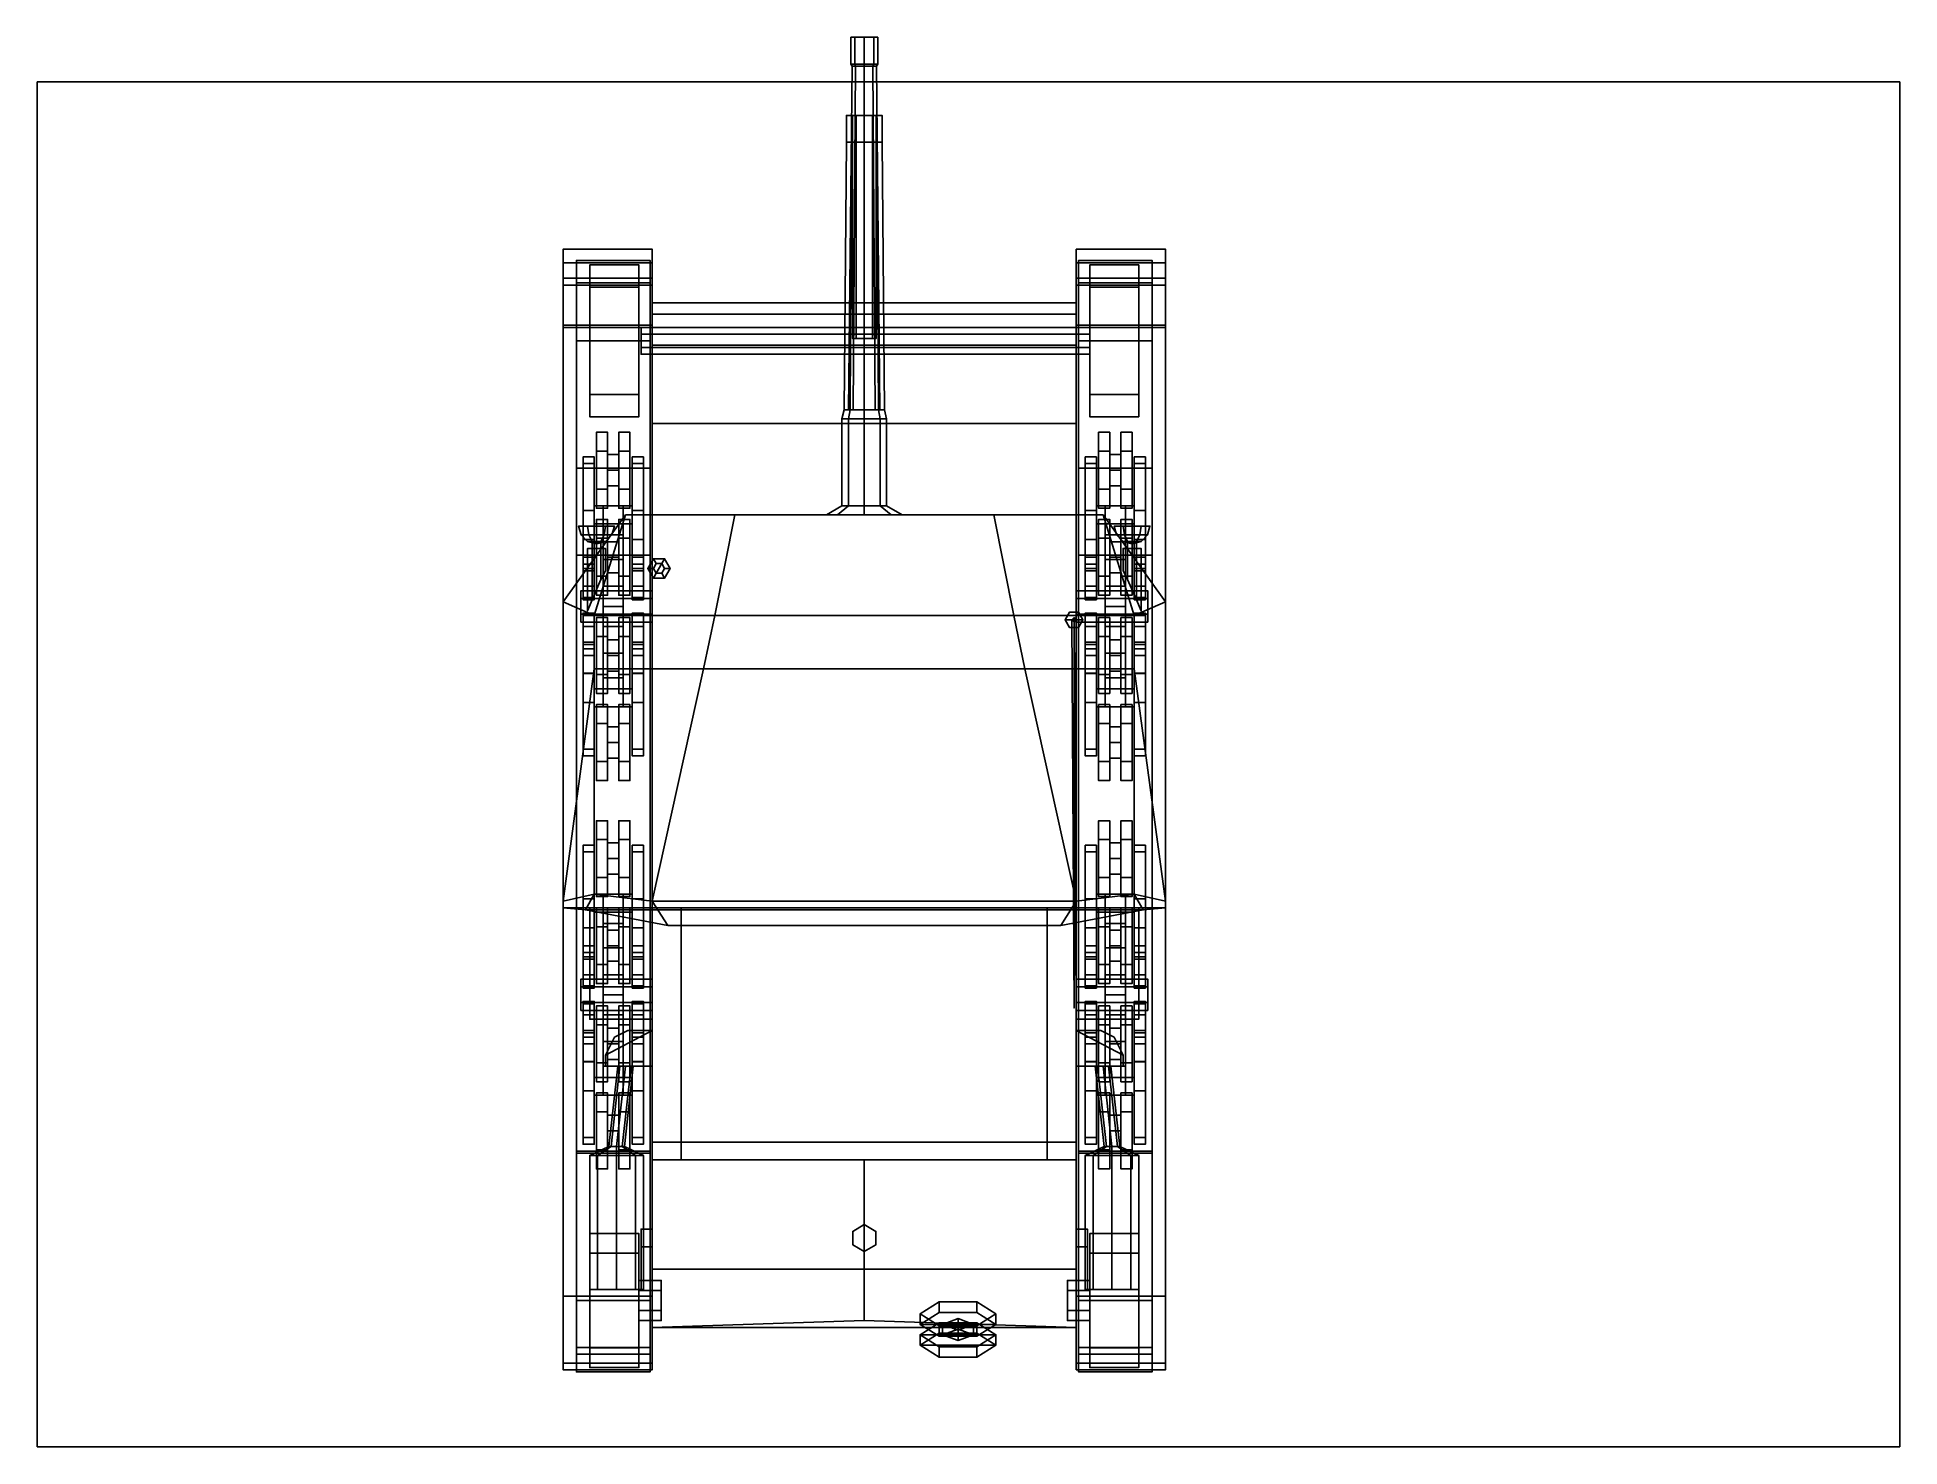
# Model space of a CAD drawing. Header units: millimetres. Extents: x -3.7 to 5.5, y -3 to 13.2.
# Drawn here: x -3.71 to 4.64, y -3.02 to 3.3 of the extents above.
import ezdxf

# ---------------------------------------------------------------- set-up
doc = ezdxf.new("R2010")
doc.units = ezdxf.units.MM
for name, color, linetype in [('bogey', 5, 'Continuous'), ('drawing', 9, 'Continuous'), ('gun', 1, 'Continuous'), ('mudguards', 6, 'Continuous'), ('sleeve', 5, 'Continuous'), ('tracks', 3, 'Continuous'), ('wheels', 2, 'Continuous')]:
    doc.layers.add(name, color=color, linetype=linetype)
picture_1 = doc.add_image_def('image3.gif', size_in_pixel=(1280, 1747))

msp = doc.modelspace()

# ---------------------------------------------------------------- linework, layer by layer
for points in [[(-0.95, 1.92, 0.46), (-0.95, -2.22, 0.46), (-0.95, -2.48, 1.17), (-0.95, 2.11, 0.73)], [(0.95, 2.11, 0.73), (0.95, 1.92, 0.46), (-0.95, 1.92, 0.46), (-0.95, 2.11, 0.73)], [(-0.95, 2.11, 0.73), (-0.95, 0.77, 1.1), (-0.95, 1.16, 1.12), (-0.95, 2.06, 0.98)], [(0.95, 2.06, 0.98), (0.95, 2.11, 0.73), (-0.95, 2.11, 0.73), (-0.95, 2.06, 0.98)], [(-0.95, 2.11, 0.73), (-0.95, -2.48, 1.17), (-0.95, -0.57, 1.06), (-0.95, 0.77, 1.1)], [(0.95, -2.48, 1.17), (0.95, -2.22, 0.46), (0.95, 1.92, 0.46), (0.95, 2.11, 0.73)], [(0.95, 1.16, 1.12), (0.95, 0.77, 1.1), (0.95, 2.11, 0.73), (0.95, 2.06, 0.98)], [(0.95, -0.57, 1.06), (0.95, -2.48, 1.17), (0.95, 2.11, 0.73), (0.95, 0.77, 1.1)], [(-0.95, 2.06, 0.98), (-0.95, 1.16, 1.12), (0.95, 1.16, 1.12), (0.95, 2.06, 0.98)], [(0.95, 1.92, 0.46), (0.95, 1.57, 0.36), (-0.95, 1.57, 0.36), (-0.95, 1.92, 0.46)], [(-0.95, 1.57, 0.36), (-0.95, -1.65, 0.36), (-0.95, -2.22, 0.46), (-0.95, 1.92, 0.46)], [(0.95, -2.22, 0.46), (0.95, -1.65, 0.36), (0.95, 1.57, 0.36), (0.95, 1.92, 0.46)], [(0.95, 1.57, 0.36), (0.95, -1.65, 0.36), (-0.95, -1.65, 0.36), (-0.95, 1.57, 0.36)], [(-0.1202, 1.16, 1.2298), (-0.17, 1.16, 1.35), (-0.1, 1.2, 1.35), (-0.0707, 1.2, 1.2793)], [(-0.17, 1.16, 1.35), (-0.1202, 1.16, 1.4702), (-0.0707, 1.2, 1.4207), (-0.1, 1.2, 1.35)], [(0, 1.16, 1.18), (-0.1202, 1.16, 1.2298), (-0.0707, 1.2, 1.2793), (0, 1.2, 1.25)], [(-0.1202, 1.16, 1.4702), (0, 1.16, 1.52), (0, 1.2, 1.45), (-0.0707, 1.2, 1.4207)], [(0.1202, 1.16, 1.2298), (0, 1.16, 1.18), (0, 1.2, 1.25), (0.0707, 1.2, 1.2793)], [(0, 1.16, 1.52), (0.1202, 1.16, 1.4702), (0.0707, 1.2, 1.4207), (0, 1.2, 1.45)], [(0.17, 1.16, 1.35), (0.1202, 1.16, 1.2298), (0.0707, 1.2, 1.2793), (0.1, 1.2, 1.35)], [(0.1202, 1.16, 1.4702), (0.17, 1.16, 1.35), (0.1, 1.2, 1.35), (0.0707, 1.2, 1.4207)], [(-1.07, 1.16, 1.12), (-1.35, 0.77, 1.1), (-1.21, 0.71, 1.55), (-1.07, 1.16, 1.62)], [(-1.28, 1.11, 1.43), (-1.24, 1.11, 1.4993), (-1.16, 1.11, 1.4993), (-1.12, 1.11, 1.43)], [(-1.24, 1.11, 1.3607), (-1.28, 1.11, 1.43), (-1.12, 1.11, 1.43), (-1.16, 1.11, 1.3607)], [(-1.2346, 1.07, 1.49), (-1.24, 1.11, 1.4993), (-1.28, 1.11, 1.43), (-1.2693, 1.07, 1.43)], [(-1.2693, 1.07, 1.43), (-1.28, 1.11, 1.43), (-1.24, 1.11, 1.3607), (-1.2346, 1.07, 1.37)], [(-1.1654, 1.07, 1.49), (-1.16, 1.11, 1.4993), (-1.24, 1.11, 1.4993), (-1.2346, 1.07, 1.49)], [(-1.2346, 1.07, 1.37), (-1.24, 1.11, 1.3607), (-1.16, 1.11, 1.3607), (-1.1654, 1.07, 1.37)], [(-1.07, 1.16, 1.62), (-1.21, 0.71, 1.55), (-0.67, 0.71, 1.68), (-0.58, 1.16, 1.68)], [(-1.1307, 1.07, 1.43), (-1.12, 1.11, 1.43), (-1.16, 1.11, 1.4993), (-1.1654, 1.07, 1.49)], [(-1.1654, 1.07, 1.37), (-1.16, 1.11, 1.3607), (-1.12, 1.11, 1.43), (-1.1307, 1.07, 1.43)], [(1.07, 1.16, 1.62), (1.07, 1.16, 1.12), (-1.07, 1.16, 1.12), (-1.07, 1.16, 1.62)], [(0.58, 1.16, 1.68), (1.07, 1.16, 1.62), (-1.07, 1.16, 1.62), (-0.58, 1.16, 1.68)], [(-0.58, 1.16, 1.68), (-0.67, 0.71, 1.68), (0.67, 0.71, 1.68), (0.58, 1.16, 1.68)], [(0.67, 0.71, 1.68), (1.21, 0.71, 1.55), (1.07, 1.16, 1.62), (0.58, 1.16, 1.68)], [(1.21, 0.71, 1.55), (1.35, 0.77, 1.1), (1.07, 1.16, 1.12), (1.07, 1.16, 1.62)], [(1.1307, 1.07, 1.43), (1.12, 1.11, 1.43), (1.16, 1.11, 1.3607), (1.1654, 1.07, 1.37)], [(1.1654, 1.07, 1.49), (1.16, 1.11, 1.4993), (1.12, 1.11, 1.43), (1.1307, 1.07, 1.43)], [(1.24, 1.11, 1.4993), (1.28, 1.11, 1.43), (1.12, 1.11, 1.43), (1.16, 1.11, 1.4993)], [(1.28, 1.11, 1.43), (1.24, 1.11, 1.3607), (1.16, 1.11, 1.3607), (1.12, 1.11, 1.43)], [(1.1654, 1.07, 1.37), (1.16, 1.11, 1.3607), (1.24, 1.11, 1.3607), (1.2346, 1.07, 1.37)], [(1.2346, 1.07, 1.49), (1.24, 1.11, 1.4993), (1.16, 1.11, 1.4993), (1.1654, 1.07, 1.49)], [(1.2346, 1.07, 1.37), (1.24, 1.11, 1.3607), (1.28, 1.11, 1.43), (1.2693, 1.07, 1.43)], [(1.2693, 1.07, 1.43), (1.28, 1.11, 1.43), (1.24, 1.11, 1.4993), (1.2346, 1.07, 1.49)], [(-1.22, 1.0407, 1.4646), (-1.2346, 1.07, 1.49), (-1.2693, 1.07, 1.43), (-1.24, 1.0407, 1.43)], [(-1.24, 1.0407, 1.43), (-1.2693, 1.07, 1.43), (-1.2346, 1.07, 1.37), (-1.22, 1.0407, 1.3954)], [(-1.2, 1.03, 1.43), (-1.22, 1.0407, 1.4646), (-1.24, 1.0407, 1.43), (-1.2, 1.03, 1.43)], [(-1.2, 1.03, 1.43), (-1.24, 1.0407, 1.43), (-1.22, 1.0407, 1.3954), (-1.2, 1.03, 1.43)], [(-1.24, 1.01, 1.43), (-1.22, 1.01, 1.4646), (-1.18, 1.01, 1.4646), (-1.22, 1.01, 1.3954)], [(-1.22, 1.01, 1.4646), (-1.24, 1.01, 1.43), (-1.24, 0.73, 1.43), (-1.22, 0.78, 1.4646)], [(-1.24, 1.01, 1.43), (-1.22, 1.01, 1.3954), (-1.22, 0.78, 1.3954), (-1.24, 0.73, 1.43)], [(-1.18, 1.0407, 1.4646), (-1.1654, 1.07, 1.49), (-1.2346, 1.07, 1.49), (-1.22, 1.0407, 1.4646)], [(-1.22, 1.0407, 1.3954), (-1.2346, 1.07, 1.37), (-1.1654, 1.07, 1.37), (-1.18, 1.0407, 1.3954)], [(-1.2, 1.03, 1.43), (-1.18, 1.0407, 1.4646), (-1.22, 1.0407, 1.4646), (-1.2, 1.03, 1.43)], [(-1.2, 1.03, 1.43), (-1.22, 1.0407, 1.3954), (-1.18, 1.0407, 1.3954), (-1.2, 1.03, 1.43)], [(-1.2, 1.04, 1.45), (-1.22, 1.04, 1.43), (-1.22, 1.01, 1.43), (-1.2, 1.01, 1.45)], [(-1.22, 1.04, 1.43), (-1.2, 1.04, 1.41), (-1.2, 1.01, 1.41), (-1.22, 1.01, 1.43)], [(-1.22, 1.01, 1.3954), (-1.18, 1.01, 1.4646), (-1.16, 1.01, 1.43), (-1.18, 1.01, 1.3954)], [(-1.18, 1.01, 1.4646), (-1.22, 1.01, 1.4646), (-1.22, 0.78, 1.4646), (-1.18, 0.87, 1.4646)], [(-1.22, 1.01, 1.3954), (-1.18, 1.01, 1.3954), (-1.18, 0.87, 1.3954), (-1.22, 0.78, 1.3954)], [(-1.2, 1.03, 1.43), (-1.16, 1.0407, 1.43), (-1.18, 1.0407, 1.4646), (-1.2, 1.03, 1.43)], [(-1.2, 1.03, 1.43), (-1.18, 1.0407, 1.3954), (-1.16, 1.0407, 1.43), (-1.2, 1.03, 1.43)], [(-1.18, 1.04, 1.43), (-1.2, 1.04, 1.45), (-1.2, 1.01, 1.45), (-1.18, 1.01, 1.43)], [(-1.2, 1.04, 1.41), (-1.18, 1.04, 1.43), (-1.18, 1.01, 1.43), (-1.2, 1.01, 1.41)], [(-1.16, 1.0407, 1.43), (-1.1307, 1.07, 1.43), (-1.1654, 1.07, 1.49), (-1.18, 1.0407, 1.4646)], [(-1.18, 1.0407, 1.3954), (-1.1654, 1.07, 1.37), (-1.1307, 1.07, 1.43), (-1.16, 1.0407, 1.43)], [(-1.16, 1.01, 1.43), (-1.18, 1.01, 1.4646), (-1.18, 0.87, 1.4646), (-1.16, 0.91, 1.43)], [(-1.18, 1.01, 1.3954), (-1.16, 1.01, 1.43), (-1.16, 0.91, 1.43), (-1.18, 0.87, 1.3954)], [(1.16, 1.0407, 1.43), (1.1307, 1.07, 1.43), (1.1654, 1.07, 1.37), (1.18, 1.0407, 1.3954)], [(1.18, 1.0407, 1.4646), (1.1654, 1.07, 1.49), (1.1307, 1.07, 1.43), (1.16, 1.0407, 1.43)], [(1.2, 1.03, 1.43), (1.16, 1.0407, 1.43), (1.18, 1.0407, 1.3954), (1.2, 1.03, 1.43)], [(1.2, 1.03, 1.43), (1.18, 1.0407, 1.4646), (1.16, 1.0407, 1.43), (1.2, 1.03, 1.43)], [(1.18, 1.01, 1.4646), (1.16, 1.01, 1.43), (1.16, 0.91, 1.43), (1.18, 0.87, 1.4646)], [(1.16, 1.01, 1.43), (1.18, 1.01, 1.3954), (1.18, 0.87, 1.3954), (1.16, 0.91, 1.43)], [(1.22, 1.01, 1.4646), (1.18, 1.01, 1.3954), (1.16, 1.01, 1.43), (1.18, 1.01, 1.4646)], [(1.18, 1.0407, 1.3954), (1.1654, 1.07, 1.37), (1.2346, 1.07, 1.37), (1.22, 1.0407, 1.3954)], [(1.22, 1.0407, 1.4646), (1.2346, 1.07, 1.49), (1.1654, 1.07, 1.49), (1.18, 1.0407, 1.4646)], [(1.2, 1.03, 1.43), (1.18, 1.0407, 1.3954), (1.22, 1.0407, 1.3954), (1.2, 1.03, 1.43)], [(1.2, 1.03, 1.43), (1.22, 1.0407, 1.4646), (1.18, 1.0407, 1.4646), (1.2, 1.03, 1.43)], [(1.2, 1.04, 1.45), (1.18, 1.04, 1.43), (1.18, 1.01, 1.43), (1.2, 1.01, 1.45)], [(1.18, 1.04, 1.43), (1.2, 1.04, 1.41), (1.2, 1.01, 1.41), (1.18, 1.01, 1.43)], [(1.22, 1.01, 1.4646), (1.18, 1.01, 1.4646), (1.18, 0.87, 1.4646), (1.22, 0.78, 1.4646)], [(1.18, 1.01, 1.3954), (1.22, 1.01, 1.3954), (1.22, 0.78, 1.3954), (1.18, 0.87, 1.3954)], [(1.24, 1.01, 1.43), (1.22, 1.01, 1.3954), (1.18, 1.01, 1.3954), (1.22, 1.01, 1.4646)], [(1.2, 1.03, 1.43), (1.22, 1.0407, 1.3954), (1.24, 1.0407, 1.43), (1.2, 1.03, 1.43)], [(1.2, 1.03, 1.43), (1.24, 1.0407, 1.43), (1.22, 1.0407, 1.4646), (1.2, 1.03, 1.43)], [(1.22, 1.04, 1.43), (1.2, 1.04, 1.45), (1.2, 1.01, 1.45), (1.22, 1.01, 1.43)], [(1.2, 1.04, 1.41), (1.22, 1.04, 1.43), (1.22, 1.01, 1.43), (1.2, 1.01, 1.41)], [(1.22, 1.0407, 1.3954), (1.2346, 1.07, 1.37), (1.2693, 1.07, 1.43), (1.24, 1.0407, 1.43)], [(1.24, 1.0407, 1.43), (1.2693, 1.07, 1.43), (1.2346, 1.07, 1.49), (1.22, 1.0407, 1.4646)], [(1.24, 1.01, 1.43), (1.22, 1.01, 1.4646), (1.22, 0.78, 1.4646), (1.24, 0.73, 1.43)], [(1.22, 1.01, 1.3954), (1.24, 1.01, 1.43), (1.24, 0.73, 1.43), (1.22, 0.78, 1.3954)], [(-0.945, 0.9633, 1.61), (-0.97, 0.92, 1.61), (-0.97, 0.92, 1.68), (-0.945, 0.9633, 1.68)], [(-0.945, 0.9633, 1.68), (-0.97, 0.92, 1.68), (-0.945, 0.92, 1.73), (-0.9325, 0.9417, 1.73)], [(-0.97, 0.92, 1.61), (-0.945, 0.8767, 1.61), (-0.945, 0.8767, 1.68), (-0.97, 0.92, 1.68)], [(-0.97, 0.92, 1.68), (-0.945, 0.8767, 1.68), (-0.9325, 0.8983, 1.73), (-0.945, 0.92, 1.73)], [(-0.895, 0.9633, 1.61), (-0.945, 0.9633, 1.61), (-0.945, 0.9633, 1.68), (-0.895, 0.9633, 1.68)], [(-0.895, 0.9633, 1.68), (-0.945, 0.9633, 1.68), (-0.9325, 0.9417, 1.73), (-0.9075, 0.9417, 1.73)], [(-0.9325, 0.8983, 1.73), (-0.9075, 0.9417, 1.73), (-0.9325, 0.9417, 1.73), (-0.945, 0.92, 1.73)], [(-0.9075, 0.8983, 1.73), (-0.895, 0.92, 1.73), (-0.9075, 0.9417, 1.73), (-0.9325, 0.8983, 1.73)], [(-0.87, 0.92, 1.68), (-0.895, 0.9633, 1.68), (-0.9075, 0.9417, 1.73), (-0.895, 0.92, 1.73)], [(-0.895, 0.8767, 1.68), (-0.87, 0.92, 1.68), (-0.895, 0.92, 1.73), (-0.9075, 0.8983, 1.73)], [(-0.87, 0.92, 1.61), (-0.895, 0.9633, 1.61), (-0.895, 0.9633, 1.68), (-0.87, 0.92, 1.68)], [(-0.895, 0.8767, 1.61), (-0.87, 0.92, 1.61), (-0.87, 0.92, 1.68), (-0.895, 0.8767, 1.68)], [(-0.945, 0.8767, 1.68), (-0.895, 0.8767, 1.68), (-0.9075, 0.8983, 1.73), (-0.9325, 0.8983, 1.73)], [(-0.945, 0.8767, 1.61), (-0.895, 0.8767, 1.61), (-0.895, 0.8767, 1.68), (-0.945, 0.8767, 1.68)], [(-1.35, 0.77, 1.1), (-1.35, -0.57, 1.06), (-1.21, 0.47, 1.55), (-1.21, 0.71, 1.55)], [(1.21, 0.47, 1.55), (1.35, -0.57, 1.06), (1.35, 0.77, 1.1), (1.21, 0.71, 1.55)], [(-1.21, 0.71, 1.55), (-1.21, 0.47, 1.55), (-0.72, 0.47, 1.68), (-0.67, 0.71, 1.68)], [(-0.67, 0.71, 1.68), (-0.72, 0.47, 1.68), (0.72, 0.47, 1.68), (0.67, 0.71, 1.68)], [(0.72, 0.47, 1.68), (1.21, 0.47, 1.55), (1.21, 0.71, 1.55), (0.67, 0.71, 1.68)], [(0.9, 0.69, 1.72), (0.98, 0.69, 1.72), (0.96, 0.7246, 1.72), (0.92, 0.7246, 1.72)], [(0.92, 0.7246, 1.62), (0.9, 0.69, 1.62), (0.9, 0.69, 1.72), (0.92, 0.7246, 1.72)], [(0.92, 0.6554, 1.72), (0.96, 0.6554, 1.72), (0.98, 0.69, 1.72), (0.9, 0.69, 1.72)], [(0.9, 0.69, 1.62), (0.92, 0.6554, 1.62), (0.92, 0.6554, 1.72), (0.9, 0.69, 1.72)], [(0.96, 0.7246, 1.61), (0.92, 0.7246, 1.62), (0.92, 0.7246, 1.72), (0.96, 0.7246, 1.72)], [(0.94, 0.7, 1.72), (0.93, 0.69, 1.72), (0.93, 0.69, 1.84), (0.94, 0.7, 1.85)], [(0.94, 0.7, 1.85), (0.93, 0.69, 1.84), (0.94, -1.05, 1.85)], [(0.93, 0.69, 1.72), (0.94, 0.68, 1.72), (0.94, 0.68, 1.83), (0.93, 0.69, 1.84)], [(0.93, 0.69, 1.84), (0.94, 0.68, 1.83), (0.94, -1.05, 1.85)], [(0.95, 0.69, 1.72), (0.94, 0.7, 1.72), (0.94, 0.7, 1.85), (0.95, 0.69, 1.84)], [(0.95, 0.69, 1.84), (0.94, 0.7, 1.85), (0.94, -1.05, 1.85)], [(0.94, 0.68, 1.72), (0.95, 0.69, 1.72), (0.95, 0.69, 1.84), (0.94, 0.68, 1.83)], [(0.94, 0.68, 1.83), (0.95, 0.69, 1.84), (0.94, -1.05, 1.85)], [(0.98, 0.69, 1.6), (0.96, 0.7246, 1.61), (0.96, 0.7246, 1.72), (0.98, 0.69, 1.72)], [(0.96, 0.6554, 1.61), (0.98, 0.69, 1.6), (0.98, 0.69, 1.72), (0.96, 0.6554, 1.72)], [(0.92, 0.6554, 1.62), (0.96, 0.6554, 1.61), (0.96, 0.6554, 1.72), (0.92, 0.6554, 1.72)], [(-1.35, -0.57, 1.06), (-1.35, -0.57, 1.06), (-1.21, -0.54, 1.56), (-1.21, 0.47, 1.55)], [(-1.21, 0.47, 1.55), (-1.21, -0.54, 1.56), (-0.95, -0.57, 1.6), (-0.72, 0.47, 1.68)], [(-0.72, 0.47, 1.68), (-0.95, -0.57, 1.6), (0.95, -0.57, 1.6), (0.72, 0.47, 1.68)], [(0.95, -0.57, 1.6), (1.21, -0.54, 1.56), (1.21, 0.47, 1.55), (0.72, 0.47, 1.68)], [(1.21, -0.54, 1.56), (1.35, -0.57, 1.06), (1.35, -0.57, 1.06), (1.21, 0.47, 1.55)], [(-1.35, -0.57, 1.06), (-1.35, -0.6, 1.06), (-1.25, -0.61, 1.42), (-1.21, -0.54, 1.56)], [(-1.21, -0.54, 1.56), (-1.25, -0.61, 1.42), (-0.88, -0.68, 1.59), (-0.95, -0.57, 1.6)], [(-0.95, -0.57, 1.6), (-0.88, -0.68, 1.59), (0.88, -0.68, 1.59), (0.95, -0.57, 1.6)], [(0.88, -0.68, 1.59), (1.25, -0.61, 1.42), (1.21, -0.54, 1.56), (0.95, -0.57, 1.6)], [(1.25, -0.61, 1.42), (1.35, -0.6, 1.06), (1.35, -0.57, 1.06), (1.21, -0.54, 1.56)], [(-1.25, -0.61, 1.42), (-1.35, -0.6, 1.06), (1.35, -0.6, 1.06), (1.25, -0.61, 1.42)], [(-0.88, -0.68, 1.59), (-1.25, -0.61, 1.42), (1.25, -0.61, 1.42), (0.88, -0.68, 1.59)], [(-1.23, -0.6, 1.06), (-1.23, -1.1, 1.04), (-1.23, -1.1, 1.17), (-1.23, -0.6, 1.17)], [(-1.23, -0.6, 1.17), (-1.23, -1.1, 1.17), (-0.95, -1.1, 1.17), (-0.95, -0.6, 1.17)], [(-0.95, -1.73, 1.17), (-0.82, -1.73, 1.4), (-0.82, -0.6, 1.4), (-0.95, -0.6, 1.17)], [(-0.82, -0.6, 1.4), (-0.82, -1.73, 1.4), (0.82, -1.73, 1.4), (0.82, -0.6, 1.4)], [(0.82, -0.6, 1.4), (0.82, -1.73, 1.4), (0.95, -1.73, 1.17), (0.95, -0.6, 1.17)], [(0.95, -0.6, 1.17), (0.95, -1.1, 1.17), (1.23, -1.1, 1.17), (1.23, -0.6, 1.17)], [(1.23, -1.1, 1.17), (1.23, -1.1, 1.04), (1.23, -0.6, 1.06), (1.23, -0.6, 1.17)], [(-1.23, -1.1, 1.17), (-1.23, -1.1, 1.04), (-0.95, -1.1, 1.04), (-0.95, -1.1, 1.17)], [(-1.16, -1.31, 1.19), (-0.95, -1.31, 1.19), (-0.95, -1.15, 1.19), (-1.16, -1.26, 1.19)], [(-0.95, -1.15, 1.05), (-0.95, -1.31, 1.05), (-1.16, -1.31, 1.05), (-1.16, -1.26, 1.05)], [(-1.06, -1.15, 1.05), (-0.95, -1.15, 1.05), (-1.16, -1.26, 1.05), (-1.12, -1.18, 1.05)], [(-1.16, -1.26, 1.19), (-0.95, -1.15, 1.19), (-1.06, -1.15, 1.19), (-1.12, -1.18, 1.19)], [(-1.12, -1.18, 1.19), (-1.06, -1.15, 1.19), (-1.06, -1.15, 1.05), (-1.12, -1.18, 1.05)], [(-1.06, -1.15, 1.19), (-0.95, -1.15, 1.19), (-0.95, -1.15, 1.05), (-1.06, -1.15, 1.05)], [(-0.95, -1.1, 1.17), (-0.95, -1.1, 1.0905), (-0.95, -2.48, 1.17)], [(0.95, -1.1, 1.17), (0.95, -1.1, 1.04), (1.23, -1.1, 1.04), (1.23, -1.1, 1.17)], [(0.95, -2.48, 1.17), (0.95, -2.48, 1.17), (0.95, -1.1, 1.0905), (0.95, -1.1, 1.17)], [(1.06, -1.15, 1.05), (0.95, -1.15, 1.05), (0.95, -1.15, 1.19), (1.06, -1.15, 1.19)], [(0.95, -1.15, 1.19), (0.95, -1.31, 1.19), (1.16, -1.31, 1.19), (1.16, -1.26, 1.19)], [(1.06, -1.15, 1.19), (0.95, -1.15, 1.19), (1.16, -1.26, 1.19), (1.12, -1.18, 1.19)], [(1.16, -1.31, 1.05), (0.95, -1.31, 1.05), (0.95, -1.15, 1.05), (1.16, -1.26, 1.05)], [(1.16, -1.26, 1.05), (0.95, -1.15, 1.05), (1.06, -1.15, 1.05), (1.12, -1.18, 1.05)], [(1.12, -1.18, 1.05), (1.06, -1.15, 1.05), (1.06, -1.15, 1.19), (1.12, -1.18, 1.19)], [(-1.12, -1.18, 1.05), (-1.16, -1.26, 1.05), (-1.16, -1.26, 1.19), (-1.12, -1.18, 1.19)], [(1.12, -1.18, 1.19), (1.16, -1.26, 1.19), (1.16, -1.26, 1.05), (1.12, -1.18, 1.05)], [(-1.16, -1.26, 1.05), (-1.16, -1.31, 1.05), (-1.16, -1.31, 1.19), (-1.16, -1.26, 1.19)], [(-1.16, -1.31, 1.05), (-0.95, -1.31, 1.05), (-0.95, -1.31, 1.19), (-1.16, -1.31, 1.19)], [(-1.0947, -1.31, 1.1247), (-1.105, -1.31, 1.1), (-1.145, -1.67, 1.1), (-1.1347, -1.67, 1.1247)], [(-1.105, -1.31, 1.1), (-1.0947, -1.31, 1.0753), (-1.1347, -1.67, 1.0753), (-1.145, -1.67, 1.1)], [(-1.07, -1.31, 1.135), (-1.0947, -1.31, 1.1247), (-1.1347, -1.67, 1.1247), (-1.11, -1.67, 1.135)], [(-1.0947, -1.31, 1.0753), (-1.07, -1.31, 1.065), (-1.11, -1.67, 1.065), (-1.1347, -1.67, 1.0753)], [(-1.0453, -1.31, 1.1247), (-1.07, -1.31, 1.135), (-1.11, -1.67, 1.135), (-1.0853, -1.67, 1.1247)], [(-1.07, -1.31, 1.065), (-1.0453, -1.31, 1.0753), (-1.0853, -1.67, 1.0753), (-1.11, -1.67, 1.065)], [(-1.035, -1.31, 1.1), (-1.0453, -1.31, 1.1247), (-1.0853, -1.67, 1.1247), (-1.075, -1.67, 1.1)], [(-1.0453, -1.31, 1.0753), (-1.035, -1.31, 1.1), (-1.075, -1.67, 1.1), (-1.0853, -1.67, 1.0753)], [(1.16, -1.31, 1.19), (0.95, -1.31, 1.19), (0.95, -1.31, 1.05), (1.16, -1.31, 1.05)], [(1.035, -1.31, 1.1), (1.0453, -1.31, 1.0753), (1.0853, -1.67, 1.0753), (1.075, -1.67, 1.1)], [(1.0453, -1.31, 1.1247), (1.035, -1.31, 1.1), (1.075, -1.67, 1.1), (1.0853, -1.67, 1.1247)], [(1.0453, -1.31, 1.0753), (1.07, -1.31, 1.065), (1.11, -1.67, 1.065), (1.0853, -1.67, 1.0753)], [(1.07, -1.31, 1.135), (1.0453, -1.31, 1.1247), (1.0853, -1.67, 1.1247), (1.11, -1.67, 1.135)], [(1.07, -1.31, 1.065), (1.0947, -1.31, 1.0753), (1.1347, -1.67, 1.0753), (1.11, -1.67, 1.065)], [(1.0947, -1.31, 1.1247), (1.07, -1.31, 1.135), (1.11, -1.67, 1.135), (1.1347, -1.67, 1.1247)], [(1.0947, -1.31, 1.0753), (1.105, -1.31, 1.1), (1.145, -1.67, 1.1), (1.1347, -1.67, 1.0753)], [(1.105, -1.31, 1.1), (1.0947, -1.31, 1.1247), (1.1347, -1.67, 1.1247), (1.145, -1.67, 1.1)], [(1.16, -1.26, 1.19), (1.16, -1.31, 1.19), (1.16, -1.31, 1.05), (1.16, -1.26, 1.05)], [(-0.95, -2.22, 0.46), (-0.95, -1.65, 0.36), (0.95, -1.65, 0.36), (0.95, -2.22, 0.46)], [(-1.1949, -1.71, 1.0151), (-1.23, -1.71, 1.1), (-1.145, -1.67, 1.1), (-1.1347, -1.67, 1.0753)], [(-1.23, -1.71, 1.1), (-1.1949, -1.71, 1.1849), (-1.1347, -1.67, 1.1247), (-1.145, -1.67, 1.1)], [(-1.1949, -1.71, 1.1849), (-1.23, -1.71, 1.1), (-1.23, -2.31, 1.1), (-1.1949, -2.31, 1.1849)], [(-1.23, -1.71, 1.1), (-1.1949, -1.71, 1.0151), (-1.1949, -2.31, 1.0151), (-1.23, -2.31, 1.1)], [(-1.11, -1.71, 0.98), (-1.1949, -1.71, 1.0151), (-1.1347, -1.67, 1.0753), (-1.11, -1.67, 1.065)], [(-1.1949, -1.71, 1.1849), (-1.11, -1.71, 1.22), (-1.11, -1.67, 1.135), (-1.1347, -1.67, 1.1247)], [(-1.11, -1.71, 1.22), (-1.1949, -1.71, 1.1849), (-1.1949, -2.31, 1.1849), (-1.11, -2.31, 1.22)], [(-1.1949, -1.71, 1.0151), (-1.11, -1.71, 0.98), (-1.11, -2.31, 0.98), (-1.1949, -2.31, 1.0151)], [(-1.0251, -1.71, 1.0151), (-1.11, -1.71, 0.98), (-1.11, -1.67, 1.065), (-1.0853, -1.67, 1.0753)], [(-1.11, -1.71, 1.22), (-1.0251, -1.71, 1.1849), (-1.0853, -1.67, 1.1247), (-1.11, -1.67, 1.135)], [(-1.0251, -1.71, 1.1849), (-1.11, -1.71, 1.22), (-1.11, -2.31, 1.22), (-1.0251, -2.31, 1.1849)], [(-1.11, -1.71, 0.98), (-1.0251, -1.71, 1.0151), (-1.0251, -2.31, 1.0151), (-1.11, -2.31, 0.98)], [(-0.99, -1.71, 1.1), (-1.0251, -1.71, 1.0151), (-1.0853, -1.67, 1.0753), (-1.075, -1.67, 1.1)], [(-1.0251, -1.71, 1.1849), (-0.99, -1.71, 1.1), (-1.075, -1.67, 1.1), (-1.0853, -1.67, 1.1247)], [(-0.99, -1.71, 1.1), (-1.0251, -1.71, 1.1849), (-1.0251, -2.31, 1.1849), (-0.99, -2.31, 1.1)], [(-1.0251, -1.71, 1.0151), (-0.99, -1.71, 1.1), (-0.99, -2.31, 1.1), (-1.0251, -2.31, 1.0151)], [(-0.95, -1.73, 1.17), (-0.95, -2.48, 1.17), (0, -2.45, 1.26), (0, -1.73, 1.27)], [(0.95, -1.73, 1.17), (0.82, -1.73, 1.4), (-0.82, -1.73, 1.4), (-0.95, -1.73, 1.17)], [(0, -1.73, 1.27), (0, -2.45, 1.26), (0.95, -2.48, 1.17), (0.95, -1.73, 1.17)], [(1.0251, -1.71, 1.0151), (0.99, -1.71, 1.1), (1.075, -1.67, 1.1), (1.0853, -1.67, 1.0753)], [(0.99, -1.71, 1.1), (1.0251, -1.71, 1.1849), (1.0853, -1.67, 1.1247), (1.075, -1.67, 1.1)], [(1.0251, -1.71, 1.1849), (0.99, -1.71, 1.1), (0.99, -2.31, 1.1), (1.0251, -2.31, 1.1849)], [(0.99, -1.71, 1.1), (1.0251, -1.71, 1.0151), (1.0251, -2.31, 1.0151), (0.99, -2.31, 1.1)], [(1.11, -1.71, 0.98), (1.0251, -1.71, 1.0151), (1.0853, -1.67, 1.0753), (1.11, -1.67, 1.065)], [(1.0251, -1.71, 1.1849), (1.11, -1.71, 1.22), (1.11, -1.67, 1.135), (1.0853, -1.67, 1.1247)], [(1.11, -1.71, 1.22), (1.0251, -1.71, 1.1849), (1.0251, -2.31, 1.1849), (1.11, -2.31, 1.22)], [(1.0251, -1.71, 1.0151), (1.11, -1.71, 0.98), (1.11, -2.31, 0.98), (1.0251, -2.31, 1.0151)], [(1.1949, -1.71, 1.0151), (1.11, -1.71, 0.98), (1.11, -1.67, 1.065), (1.1347, -1.67, 1.0753)], [(1.11, -1.71, 1.22), (1.1949, -1.71, 1.1849), (1.1347, -1.67, 1.1247), (1.11, -1.67, 1.135)], [(1.1949, -1.71, 1.1849), (1.11, -1.71, 1.22), (1.11, -2.31, 1.22), (1.1949, -2.31, 1.1849)], [(1.11, -1.71, 0.98), (1.1949, -1.71, 1.0151), (1.1949, -2.31, 1.0151), (1.11, -2.31, 0.98)], [(1.23, -1.71, 1.1), (1.1949, -1.71, 1.0151), (1.1347, -1.67, 1.0753), (1.145, -1.67, 1.1)], [(1.1949, -1.71, 1.1849), (1.23, -1.71, 1.1), (1.145, -1.67, 1.1), (1.1347, -1.67, 1.1247)], [(1.23, -1.71, 1.1), (1.1949, -1.71, 1.1849), (1.1949, -2.31, 1.1849), (1.23, -2.31, 1.1)], [(1.1949, -1.71, 1.0151), (1.23, -1.71, 1.1), (1.23, -2.31, 1.1), (1.1949, -2.31, 1.0151)], [(-1, -2.04, 0.58), (-1, -2.27, 0.52), (-1, -2.315, 0.5979), (-1, -2.12, 0.69)], [(-0.95, -2.12, 0.69), (-0.95, -2.04, 0.58), (-1, -2.04, 0.58), (-1, -2.12, 0.69)], [(-0.95, -2.04, 0.58), (-0.95, -2.27, 0.52), (-1, -2.27, 0.52), (-1, -2.04, 0.58)], [(-0.95, -2.315, 0.5979), (-0.95, -2.27, 0.52), (-0.95, -2.04, 0.58), (-0.95, -2.12, 0.69)], [(0, -2.02, 1.266), (-0.052, -2.05, 1.25), (-0.052, -2.05, 1.29), (0, -2.02, 1.29)], [(-0.052, -2.05, 1.29), (-0.052, -2.11, 1.29), (0, -2.14, 1.29), (0, -2.02, 1.29)], [(-0.052, -2.05, 1.25), (-0.052, -2.11, 1.25), (-0.052, -2.11, 1.29), (-0.052, -2.05, 1.29)], [(0.052, -2.05, 1.25), (0, -2.02, 1.266), (0, -2.02, 1.29), (0.052, -2.05, 1.29)], [(0, -2.02, 1.29), (0, -2.14, 1.29), (0.052, -2.11, 1.29), (0.052, -2.05, 1.29)], [(0.052, -2.11, 1.25), (0.052, -2.05, 1.25), (0.052, -2.05, 1.29), (0.052, -2.11, 1.29)], [(1, -2.12, 0.69), (1, -2.04, 0.58), (0.95, -2.04, 0.58), (0.95, -2.12, 0.69)], [(0.95, -2.04, 0.58), (0.95, -2.27, 0.52), (0.95, -2.315, 0.5979), (0.95, -2.12, 0.69)], [(1, -2.04, 0.58), (1, -2.27, 0.52), (0.95, -2.27, 0.52), (0.95, -2.04, 0.58)], [(1, -2.315, 0.5979), (1, -2.27, 0.52), (1, -2.04, 0.58), (1, -2.12, 0.69)], [(-1, -2.12, 0.69), (-1, -2.315, 0.5979), (-0.95, -2.315, 0.5979), (-0.95, -2.12, 0.69)], [(-0.052, -2.11, 1.25), (0, -2.14, 1.2643), (0, -2.14, 1.29), (-0.052, -2.11, 1.29)], [(0, -2.14, 1.2643), (0.052, -2.11, 1.25), (0.052, -2.11, 1.29), (0, -2.14, 1.29)], [(0.95, -2.12, 0.69), (0.95, -2.315, 0.5979), (1, -2.315, 0.5979), (1, -2.12, 0.69)], [(-0.95, -2.48, 1.17), (-0.95, -2.22, 0.46), (0.95, -2.22, 0.46), (0.95, -2.48, 1.17)], [(-1.11, -2.31, 1.22), (-1.1949, -2.31, 1.1849), (-1.23, -2.31, 1.1), (-1.0251, -2.31, 1.1849)], [(-1.0251, -2.31, 1.1849), (-1.23, -2.31, 1.1), (-1.1949, -2.31, 1.0151), (-0.99, -2.31, 1.1)], [(-0.99, -2.31, 1.1), (-1.1949, -2.31, 1.0151), (-1.11, -2.31, 0.98), (-1.0251, -2.31, 1.0151)], [(-0.91, -2.315, 0.5979), (-0.91, -2.27, 0.52), (-1.01, -2.27, 0.52), (-1.01, -2.315, 0.5979)], [(-0.91, -2.27, 0.52), (-0.91, -2.315, 0.4421), (-1.01, -2.315, 0.4421), (-1.01, -2.27, 0.52)], [(-0.91, -2.405, 0.5979), (-0.91, -2.315, 0.5979), (-1.01, -2.315, 0.5979), (-1.01, -2.405, 0.5979)], [(-0.91, -2.315, 0.4421), (-0.91, -2.405, 0.4421), (-1.01, -2.405, 0.4421), (-1.01, -2.315, 0.4421)], [(-1, -2.315, 0.5979), (-1, -2.27, 0.52), (-0.95, -2.27, 0.52), (-0.95, -2.315, 0.5979)], [(-0.91, -2.315, 0.4421), (-0.91, -2.27, 0.52), (-0.91, -2.315, 0.5979), (-0.91, -2.405, 0.4421)], [(-0.91, -2.405, 0.4421), (-0.91, -2.315, 0.5979), (-0.91, -2.405, 0.5979), (-0.91, -2.45, 0.52)], [(0.91, -2.315, 0.4421), (0.91, -2.405, 0.5979), (0.91, -2.315, 0.5979), (0.91, -2.27, 0.52)], [(0.91, -2.27, 0.52), (0.91, -2.315, 0.5979), (1.01, -2.315, 0.5979), (1.01, -2.27, 0.52)], [(0.91, -2.315, 0.4421), (0.91, -2.27, 0.52), (1.01, -2.27, 0.52), (1.01, -2.315, 0.4421)], [(0.91, -2.405, 0.4421), (0.91, -2.45, 0.52), (0.91, -2.405, 0.5979), (0.91, -2.315, 0.4421)], [(0.91, -2.405, 0.4421), (0.91, -2.315, 0.4421), (1.01, -2.315, 0.4421), (1.01, -2.405, 0.4421)], [(0.91, -2.315, 0.5979), (0.91, -2.405, 0.5979), (1.01, -2.405, 0.5979), (1.01, -2.315, 0.5979)], [(0.95, -2.315, 0.5979), (0.95, -2.27, 0.52), (1, -2.27, 0.52), (1, -2.315, 0.5979)], [(1.1949, -2.31, 1.1849), (0.99, -2.31, 1.1), (1.0251, -2.31, 1.0151), (1.23, -2.31, 1.1)], [(1.11, -2.31, 1.22), (1.0251, -2.31, 1.1849), (0.99, -2.31, 1.1), (1.1949, -2.31, 1.1849)], [(1.23, -2.31, 1.1), (1.0251, -2.31, 1.0151), (1.11, -2.31, 0.98), (1.1949, -2.31, 1.0151)], [(-0.91, -2.45, 0.52), (-0.91, -2.405, 0.5979), (-1.01, -2.405, 0.5979), (-1.01, -2.45, 0.52)], [(-0.91, -2.405, 0.4421), (-0.91, -2.45, 0.52), (-1.01, -2.45, 0.52), (-1.01, -2.405, 0.4421)], [(0.91, -2.405, 0.5979), (0.91, -2.45, 0.52), (1.01, -2.45, 0.52), (1.01, -2.405, 0.5979)], [(0.91, -2.45, 0.52), (0.91, -2.405, 0.4421), (1.01, -2.405, 0.4421), (1.01, -2.45, 0.52)], [(0, -2.45, 1.26), (-0.95, -2.48, 1.17), (0.95, -2.48, 1.17), (0, -2.45, 1.26)]]:
    msp.add_3dface(points)
at = {"layer": 'bogey'}
for points in [[(-1.26, 1.42, 0.2), (-1.26, 1.39, 0.18), (-1.26, 1.39, 0.27), (-1.26, 1.42, 0.25)], [(-1.26, 1.42, 0.25), (-1.26, 1.39, 0.27), (-1.21, 1.39, 0.27), (-1.21, 1.42, 0.25)], [(-1.21, 1.42, 0.25), (-1.21, 1.42, 0.2), (-1.26, 1.42, 0.2), (-1.26, 1.42, 0.25)], [(-1.21, 1.42, 0.2), (-1.21, 1.39, 0.18), (-1.26, 1.39, 0.18), (-1.26, 1.42, 0.2)], [(-1.21, 1.39, 0.27), (-1.21, 1.39, 0.18), (-1.21, 1.42, 0.2), (-1.21, 1.42, 0.25)], [(-0.99, 1.42, 0.25), (-0.99, 1.42, 0.2), (-1.04, 1.42, 0.2), (-1.04, 1.42, 0.25)], [(-1.04, 1.42, 0.2), (-1.04, 1.39, 0.18), (-1.04, 1.39, 0.27), (-1.04, 1.42, 0.25)], [(-0.99, 1.42, 0.2), (-0.99, 1.39, 0.18), (-1.04, 1.39, 0.18), (-1.04, 1.42, 0.2)], [(-1.04, 1.42, 0.25), (-1.04, 1.39, 0.27), (-0.99, 1.39, 0.27), (-0.99, 1.42, 0.25)], [(-0.99, 1.39, 0.27), (-0.99, 1.39, 0.18), (-0.99, 1.42, 0.2), (-0.99, 1.42, 0.25)], [(0.99, 1.42, 0.2), (0.99, 1.39, 0.18), (0.99, 1.39, 0.27), (0.99, 1.42, 0.25)], [(1.04, 1.42, 0.25), (1.04, 1.42, 0.2), (0.99, 1.42, 0.2), (0.99, 1.42, 0.25)], [(1.04, 1.42, 0.2), (1.04, 1.39, 0.18), (0.99, 1.39, 0.18), (0.99, 1.42, 0.2)], [(0.99, 1.42, 0.25), (0.99, 1.39, 0.27), (1.04, 1.39, 0.27), (1.04, 1.42, 0.25)], [(1.04, 1.39, 0.27), (1.04, 1.39, 0.18), (1.04, 1.42, 0.2), (1.04, 1.42, 0.25)], [(1.26, 1.42, 0.25), (1.26, 1.42, 0.2), (1.21, 1.42, 0.2), (1.21, 1.42, 0.25)], [(1.21, 1.42, 0.2), (1.21, 1.39, 0.18), (1.21, 1.39, 0.27), (1.21, 1.42, 0.25)], [(1.26, 1.42, 0.2), (1.26, 1.39, 0.18), (1.21, 1.39, 0.18), (1.21, 1.42, 0.2)], [(1.21, 1.42, 0.25), (1.21, 1.39, 0.27), (1.26, 1.39, 0.27), (1.26, 1.42, 0.25)], [(1.26, 1.39, 0.27), (1.26, 1.39, 0.18), (1.26, 1.42, 0.2), (1.26, 1.42, 0.25)], [(-1.26, 1.39, 0.18), (-1.26, 0.94, 0.18), (-1.26, 0.94, 0.27), (-1.26, 1.39, 0.27)], [(-1.21, 1.39, 0.18), (-1.21, 0.94, 0.18), (-1.26, 0.94, 0.18), (-1.26, 1.39, 0.18)], [(-1.26, 1.39, 0.27), (-1.26, 0.94, 0.27), (-1.26, 1.14, 0.36), (-1.26, 1.18, 0.36)], [(-1.21, 1.18, 0.36), (-1.21, 1.39, 0.27), (-1.26, 1.39, 0.27), (-1.26, 1.18, 0.36)], [(-1.21, 0.94, 0.27), (-1.21, 0.94, 0.18), (-1.21, 1.39, 0.18), (-1.21, 1.39, 0.27)], [(-1.21, 1.14, 0.36), (-1.21, 0.94, 0.27), (-1.21, 1.39, 0.27), (-1.21, 1.18, 0.36)], [(-1.04, 1.39, 0.18), (-1.04, 0.94, 0.18), (-1.04, 0.94, 0.27), (-1.04, 1.39, 0.27)], [(-0.99, 1.39, 0.18), (-0.99, 0.94, 0.18), (-1.04, 0.94, 0.18), (-1.04, 1.39, 0.18)], [(-0.99, 1.18, 0.36), (-0.99, 1.39, 0.27), (-1.04, 1.39, 0.27), (-1.04, 1.18, 0.36)], [(-1.04, 1.39, 0.27), (-1.04, 0.94, 0.27), (-1.04, 1.14, 0.36), (-1.04, 1.18, 0.36)], [(-0.99, 0.94, 0.27), (-0.99, 0.94, 0.18), (-0.99, 1.39, 0.18), (-0.99, 1.39, 0.27)], [(-0.99, 1.14, 0.36), (-0.99, 0.94, 0.27), (-0.99, 1.39, 0.27), (-0.99, 1.18, 0.36)], [(0.99, 1.39, 0.18), (0.99, 0.94, 0.18), (0.99, 0.94, 0.27), (0.99, 1.39, 0.27)], [(1.04, 1.39, 0.18), (1.04, 0.94, 0.18), (0.99, 0.94, 0.18), (0.99, 1.39, 0.18)], [(1.04, 1.18, 0.36), (1.04, 1.39, 0.27), (0.99, 1.39, 0.27), (0.99, 1.18, 0.36)], [(0.99, 1.39, 0.27), (0.99, 0.94, 0.27), (0.99, 1.14, 0.36), (0.99, 1.18, 0.36)], [(1.04, 0.94, 0.27), (1.04, 0.94, 0.18), (1.04, 1.39, 0.18), (1.04, 1.39, 0.27)], [(1.04, 1.14, 0.36), (1.04, 0.94, 0.27), (1.04, 1.39, 0.27), (1.04, 1.18, 0.36)], [(1.21, 1.39, 0.18), (1.21, 0.94, 0.18), (1.21, 0.94, 0.27), (1.21, 1.39, 0.27)], [(1.26, 1.39, 0.18), (1.26, 0.94, 0.18), (1.21, 0.94, 0.18), (1.21, 1.39, 0.18)], [(1.21, 1.39, 0.27), (1.21, 0.94, 0.27), (1.21, 1.14, 0.36), (1.21, 1.18, 0.36)], [(1.26, 1.18, 0.36), (1.26, 1.39, 0.27), (1.21, 1.39, 0.27), (1.21, 1.18, 0.36)], [(1.26, 0.94, 0.27), (1.26, 0.94, 0.18), (1.26, 1.39, 0.18), (1.26, 1.39, 0.27)], [(1.26, 1.14, 0.36), (1.26, 0.94, 0.27), (1.26, 1.39, 0.27), (1.26, 1.18, 0.36)], [(-1.26, 1.0495, 0.3193), (-1.26, 0.97, 0.39), (-1.26, 1.05, 0.45), (-1.26, 1.18, 0.36)], [(-1.26, 1.18, 0.36), (-1.26, 1.05, 0.45), (-1.21, 1.05, 0.45), (-1.21, 1.18, 0.36)], [(-1.21, 1.2, 0.29), (-1.21, 1.12, 0.29), (-1.21, 1.12, 0.52), (-1.21, 1.2, 0.52)], [(-1.04, 1.2, 0.29), (-1.04, 1.12, 0.29), (-1.21, 1.12, 0.29), (-1.21, 1.2, 0.29)], [(-1.04, 1.2, 0.52), (-1.04, 1.2, 0.29), (-1.21, 1.2, 0.29), (-1.21, 1.2, 0.52)], [(-1.21, 1.2, 0.52), (-1.21, 1.12, 0.52), (-1.04, 1.12, 0.52), (-1.04, 1.2, 0.52)], [(-1.21, 1.05, 0.45), (-1.21, 0.97, 0.39), (-1.21, 1.0495, 0.3193), (-1.21, 1.18, 0.36)], [(-1.17, 1.2, 0.52), (-1.17, 0.3, 0.52), (-1.17, 0.43, 0.61), (-1.17, 1.07, 0.61)], [(-1.08, 1.07, 0.61), (-1.08, 1.2, 0.52), (-1.17, 1.2, 0.52), (-1.17, 1.07, 0.61)], [(-1.08, 0.43, 0.61), (-1.08, 0.3, 0.52), (-1.08, 1.2, 0.52), (-1.08, 1.07, 0.61)], [(-1.04, 1.12, 0.52), (-1.04, 1.12, 0.29), (-1.04, 1.2, 0.29), (-1.04, 1.2, 0.52)], [(-1.04, 1.0495, 0.3193), (-1.04, 0.97, 0.39), (-1.04, 1.05, 0.45), (-1.04, 1.18, 0.36)], [(-1.04, 1.18, 0.36), (-1.04, 1.05, 0.45), (-0.99, 1.05, 0.45), (-0.99, 1.18, 0.36)], [(-0.99, 1.05, 0.45), (-0.99, 0.97, 0.39), (-0.99, 1.0495, 0.3193), (-0.99, 1.18, 0.36)], [(0.99, 1.18, 0.36), (0.99, 1.05, 0.45), (1.04, 1.05, 0.45), (1.04, 1.18, 0.36)], [(0.99, 1.0495, 0.3193), (0.99, 0.97, 0.39), (0.99, 1.05, 0.45), (0.99, 1.18, 0.36)], [(1.04, 1.2, 0.29), (1.04, 1.12, 0.29), (1.04, 1.12, 0.52), (1.04, 1.2, 0.52)], [(1.21, 1.2, 0.52), (1.21, 1.2, 0.29), (1.04, 1.2, 0.29), (1.04, 1.2, 0.52)], [(1.21, 1.2, 0.29), (1.21, 1.12, 0.29), (1.04, 1.12, 0.29), (1.04, 1.2, 0.29)], [(1.04, 1.2, 0.52), (1.04, 1.12, 0.52), (1.21, 1.12, 0.52), (1.21, 1.2, 0.52)], [(1.04, 1.05, 0.45), (1.04, 0.97, 0.39), (1.04, 1.0495, 0.3193), (1.04, 1.18, 0.36)], [(1.17, 1.07, 0.61), (1.17, 1.2, 0.52), (1.08, 1.2, 0.52), (1.08, 1.07, 0.61)], [(1.08, 1.07, 0.61), (1.08, 1.2, 0.52), (1.08, 0.3, 0.52), (1.08, 0.43, 0.61)], [(1.17, 0.3, 0.52), (1.17, 1.2, 0.52), (1.17, 1.07, 0.61), (1.17, 0.43, 0.61)], [(1.21, 1.12, 0.52), (1.21, 1.12, 0.29), (1.21, 1.2, 0.29), (1.21, 1.2, 0.52)], [(1.21, 1.0495, 0.3193), (1.21, 0.97, 0.39), (1.21, 1.05, 0.45), (1.21, 1.18, 0.36)], [(1.21, 1.18, 0.36), (1.21, 1.05, 0.45), (1.26, 1.05, 0.45), (1.26, 1.18, 0.36)], [(1.26, 1.05, 0.45), (1.26, 0.97, 0.39), (1.26, 1.0495, 0.3193), (1.26, 1.18, 0.36)], [(-1.21, 1.12, 0.52), (-1.21, 1.12, 0.29), (-1.04, 1.12, 0.29), (-1.04, 1.12, 0.52)], [(-1.08, 1.12, 0.52), (-1.08, 0.75, 0.52), (-1.17, 0.75, 0.52), (-1.17, 1.12, 0.52)], [(1.04, 1.12, 0.52), (1.04, 1.12, 0.29), (1.21, 1.12, 0.29), (1.21, 1.12, 0.52)], [(1.17, 1.12, 0.52), (1.17, 0.75, 0.52), (1.08, 0.75, 0.52), (1.08, 1.12, 0.52)], [(-1.26, 0.97, 0.39), (-1.26, 0.84, 0.42), (-1.26, 0.92, 0.49), (-1.26, 1.05, 0.45)], [(-1.26, 1.05, 0.45), (-1.26, 0.92, 0.49), (-1.21, 0.92, 0.49), (-1.21, 1.05, 0.45)], [(-1.26, 1.0495, 0.3193), (-1.26, 0.94, 0.27), (-1.21, 0.94, 0.27), (-1.21, 1.0495, 0.3193)], [(-1.21, 1.0495, 0.3193), (-1.21, 0.97, 0.39), (-1.26, 0.97, 0.39), (-1.26, 1.0495, 0.3193)], [(-1.21, 0.92, 0.49), (-1.21, 0.84, 0.42), (-1.21, 0.97, 0.39), (-1.21, 1.05, 0.45)], [(-1.17, 1.07, 0.61), (-1.17, 0.96, 0.61), (-1.08, 0.96, 0.61), (-1.08, 1.07, 0.61)], [(-1.04, 0.97, 0.39), (-1.04, 0.84, 0.42), (-1.04, 0.92, 0.49), (-1.04, 1.05, 0.45)], [(-1.04, 1.05, 0.45), (-1.04, 0.92, 0.49), (-0.99, 0.92, 0.49), (-0.99, 1.05, 0.45)], [(-1.04, 1.0495, 0.3193), (-1.04, 0.94, 0.27), (-0.99, 0.94, 0.27), (-0.99, 1.0495, 0.3193)], [(-0.99, 1.0495, 0.3193), (-0.99, 0.97, 0.39), (-1.04, 0.97, 0.39), (-1.04, 1.0495, 0.3193)], [(-0.99, 0.92, 0.49), (-0.99, 0.84, 0.42), (-0.99, 0.97, 0.39), (-0.99, 1.05, 0.45)], [(0.99, 0.97, 0.39), (0.99, 0.84, 0.42), (0.99, 0.92, 0.49), (0.99, 1.05, 0.45)], [(0.99, 1.05, 0.45), (0.99, 0.92, 0.49), (1.04, 0.92, 0.49), (1.04, 1.05, 0.45)], [(1.04, 1.0495, 0.3193), (1.04, 0.97, 0.39), (0.99, 0.97, 0.39), (0.99, 1.0495, 0.3193)], [(0.99, 1.0495, 0.3193), (0.99, 0.94, 0.27), (1.04, 0.94, 0.27), (1.04, 1.0495, 0.3193)], [(1.04, 0.92, 0.49), (1.04, 0.84, 0.42), (1.04, 0.97, 0.39), (1.04, 1.05, 0.45)], [(1.08, 1.07, 0.61), (1.08, 0.96, 0.61), (1.17, 0.96, 0.61), (1.17, 1.07, 0.61)], [(1.21, 0.97, 0.39), (1.21, 0.84, 0.42), (1.21, 0.92, 0.49), (1.21, 1.05, 0.45)], [(1.21, 1.05, 0.45), (1.21, 0.92, 0.49), (1.26, 0.92, 0.49), (1.26, 1.05, 0.45)], [(1.21, 1.0495, 0.3193), (1.21, 0.94, 0.27), (1.26, 0.94, 0.27), (1.26, 1.0495, 0.3193)], [(1.26, 1.0495, 0.3193), (1.26, 0.97, 0.39), (1.21, 0.97, 0.39), (1.21, 1.0495, 0.3193)], [(1.26, 0.92, 0.49), (1.26, 0.84, 0.42), (1.26, 0.97, 0.39), (1.26, 1.05, 0.45)], [(-1.21, 0.97, 0.39), (-1.21, 0.84, 0.42), (-1.26, 0.84, 0.42), (-1.26, 0.97, 0.39)], [(-1.26, 0.91, 0.25), (-1.26, 0.94, 0.27), (-1.26, 0.94, 0.18), (-1.26, 0.91, 0.2)], [(-1.26, 0.91, 0.2), (-1.26, 0.94, 0.18), (-1.21, 0.94, 0.18), (-1.21, 0.91, 0.2)], [(-1.21, 0.91, 0.25), (-1.21, 0.94, 0.27), (-1.26, 0.94, 0.27), (-1.26, 0.91, 0.25)], [(-1.26, 0.92, 0.49), (-1.26, 0.79, 0.49), (-1.21, 0.79, 0.49), (-1.21, 0.92, 0.49)], [(-1.26, 0.84, 0.42), (-1.26, 0.78, 0.39), (-1.26, 0.79, 0.49), (-1.26, 0.92, 0.49)], [(-1.21, 0.94, 0.18), (-1.21, 0.94, 0.27), (-1.21, 0.91, 0.25), (-1.21, 0.91, 0.2)], [(-1.21, 0.79, 0.49), (-1.21, 0.78, 0.39), (-1.21, 0.84, 0.42), (-1.21, 0.92, 0.49)], [(-1.17, 0.96, 0.61), (-1.17, 0.54, 0.61), (-1.17, 0.66, 0.68), (-1.17, 0.84, 0.68)], [(-1.08, 0.84, 0.68), (-1.08, 0.96, 0.61), (-1.17, 0.96, 0.61), (-1.17, 0.84, 0.68)], [(-1.08, 0.66, 0.68), (-1.08, 0.54, 0.61), (-1.08, 0.96, 0.61), (-1.08, 0.84, 0.68)], [(-0.99, 0.97, 0.39), (-0.99, 0.84, 0.42), (-1.04, 0.84, 0.42), (-1.04, 0.97, 0.39)], [(-1.04, 0.91, 0.25), (-1.04, 0.94, 0.27), (-1.04, 0.94, 0.18), (-1.04, 0.91, 0.2)], [(-1.04, 0.91, 0.2), (-1.04, 0.94, 0.18), (-0.99, 0.94, 0.18), (-0.99, 0.91, 0.2)], [(-0.99, 0.91, 0.25), (-0.99, 0.94, 0.27), (-1.04, 0.94, 0.27), (-1.04, 0.91, 0.25)], [(-1.04, 0.84, 0.42), (-1.04, 0.78, 0.39), (-1.04, 0.79, 0.49), (-1.04, 0.92, 0.49)], [(-1.04, 0.92, 0.49), (-1.04, 0.79, 0.49), (-0.99, 0.79, 0.49), (-0.99, 0.92, 0.49)], [(-0.99, 0.94, 0.18), (-0.99, 0.94, 0.27), (-0.99, 0.91, 0.25), (-0.99, 0.91, 0.2)], [(-0.99, 0.79, 0.49), (-0.99, 0.78, 0.39), (-0.99, 0.84, 0.42), (-0.99, 0.92, 0.49)], [(1.04, 0.97, 0.39), (1.04, 0.84, 0.42), (0.99, 0.84, 0.42), (0.99, 0.97, 0.39)], [(0.99, 0.91, 0.25), (0.99, 0.94, 0.27), (0.99, 0.94, 0.18), (0.99, 0.91, 0.2)], [(0.99, 0.91, 0.2), (0.99, 0.94, 0.18), (1.04, 0.94, 0.18), (1.04, 0.91, 0.2)], [(1.04, 0.91, 0.25), (1.04, 0.94, 0.27), (0.99, 0.94, 0.27), (0.99, 0.91, 0.25)], [(0.99, 0.84, 0.42), (0.99, 0.78, 0.39), (0.99, 0.79, 0.49), (0.99, 0.92, 0.49)], [(0.99, 0.92, 0.49), (0.99, 0.79, 0.49), (1.04, 0.79, 0.49), (1.04, 0.92, 0.49)], [(1.04, 0.94, 0.18), (1.04, 0.94, 0.27), (1.04, 0.91, 0.25), (1.04, 0.91, 0.2)], [(1.04, 0.79, 0.49), (1.04, 0.78, 0.39), (1.04, 0.84, 0.42), (1.04, 0.92, 0.49)], [(1.17, 0.84, 0.68), (1.17, 0.96, 0.61), (1.08, 0.96, 0.61), (1.08, 0.84, 0.68)], [(1.08, 0.84, 0.68), (1.08, 0.96, 0.61), (1.08, 0.54, 0.61), (1.08, 0.66, 0.68)], [(1.17, 0.54, 0.61), (1.17, 0.96, 0.61), (1.17, 0.84, 0.68), (1.17, 0.66, 0.68)], [(1.26, 0.97, 0.39), (1.26, 0.84, 0.42), (1.21, 0.84, 0.42), (1.21, 0.97, 0.39)], [(1.21, 0.91, 0.25), (1.21, 0.94, 0.27), (1.21, 0.94, 0.18), (1.21, 0.91, 0.2)], [(1.21, 0.91, 0.2), (1.21, 0.94, 0.18), (1.26, 0.94, 0.18), (1.26, 0.91, 0.2)], [(1.26, 0.91, 0.25), (1.26, 0.94, 0.27), (1.21, 0.94, 0.27), (1.21, 0.91, 0.25)], [(1.21, 0.84, 0.42), (1.21, 0.78, 0.39), (1.21, 0.79, 0.49), (1.21, 0.92, 0.49)], [(1.21, 0.92, 0.49), (1.21, 0.79, 0.49), (1.26, 0.79, 0.49), (1.26, 0.92, 0.49)], [(1.26, 0.94, 0.18), (1.26, 0.94, 0.27), (1.26, 0.91, 0.25), (1.26, 0.91, 0.2)], [(1.26, 0.79, 0.49), (1.26, 0.78, 0.39), (1.26, 0.84, 0.42), (1.26, 0.92, 0.49)], [(-1.21, 0.91, 0.2), (-1.21, 0.91, 0.25), (-1.26, 0.91, 0.25), (-1.26, 0.91, 0.2)], [(-1.21, 0.84, 0.42), (-1.21, 0.78, 0.39), (-1.26, 0.78, 0.39), (-1.26, 0.84, 0.42)], [(-1.17, 0.84, 0.68), (-1.17, 0.75, 0.68), (-1.08, 0.75, 0.68), (-1.08, 0.84, 0.68)], [(-0.99, 0.91, 0.2), (-0.99, 0.91, 0.25), (-1.04, 0.91, 0.25), (-1.04, 0.91, 0.2)], [(-0.99, 0.84, 0.42), (-0.99, 0.78, 0.39), (-1.04, 0.78, 0.39), (-1.04, 0.84, 0.42)], [(1.04, 0.91, 0.2), (1.04, 0.91, 0.25), (0.99, 0.91, 0.25), (0.99, 0.91, 0.2)], [(1.04, 0.84, 0.42), (1.04, 0.78, 0.39), (0.99, 0.78, 0.39), (0.99, 0.84, 0.42)], [(1.08, 0.84, 0.68), (1.08, 0.75, 0.68), (1.17, 0.75, 0.68), (1.17, 0.84, 0.68)], [(1.26, 0.91, 0.2), (1.26, 0.91, 0.25), (1.21, 0.91, 0.25), (1.21, 0.91, 0.2)], [(1.26, 0.84, 0.42), (1.26, 0.78, 0.39), (1.21, 0.78, 0.39), (1.21, 0.84, 0.42)], [(-0.95, 0.785, 0.5106), (-0.95, 0.82, 0.45), (-1.27, 0.82, 0.45), (-1.27, 0.785, 0.5106)], [(-0.95, 0.82, 0.45), (-0.95, 0.785, 0.3894), (-1.27, 0.785, 0.3894), (-1.27, 0.82, 0.45)], [(-1.27, 0.715, 0.5106), (-1.27, 0.785, 0.5106), (-1.27, 0.82, 0.45), (-1.27, 0.68, 0.45)], [(-1.27, 0.68, 0.45), (-1.27, 0.82, 0.45), (-1.27, 0.785, 0.3894), (-1.27, 0.715, 0.3894)], [(-0.95, 0.715, 0.5106), (-0.95, 0.785, 0.5106), (-1.27, 0.785, 0.5106), (-1.27, 0.715, 0.5106)], [(-0.95, 0.785, 0.3894), (-0.95, 0.715, 0.3894), (-1.27, 0.715, 0.3894), (-1.27, 0.785, 0.3894)], [(0.95, 0.785, 0.3894), (0.95, 0.82, 0.45), (1.27, 0.82, 0.45), (1.27, 0.785, 0.3894)], [(0.95, 0.82, 0.45), (0.95, 0.785, 0.5106), (1.27, 0.785, 0.5106), (1.27, 0.82, 0.45)], [(0.95, 0.715, 0.3894), (0.95, 0.785, 0.3894), (1.27, 0.785, 0.3894), (1.27, 0.715, 0.3894)], [(0.95, 0.785, 0.5106), (0.95, 0.715, 0.5106), (1.27, 0.715, 0.5106), (1.27, 0.785, 0.5106)], [(1.27, 0.82, 0.45), (1.27, 0.68, 0.45), (1.27, 0.715, 0.3894), (1.27, 0.785, 0.3894)], [(1.27, 0.785, 0.5106), (1.27, 0.715, 0.5106), (1.27, 0.68, 0.45), (1.27, 0.82, 0.45)], [(-0.95, 0.68, 0.45), (-0.95, 0.715, 0.5106), (-1.27, 0.715, 0.5106), (-1.27, 0.68, 0.45)], [(-0.95, 0.715, 0.3894), (-0.95, 0.68, 0.45), (-1.27, 0.68, 0.45), (-1.27, 0.715, 0.3894)], [(-1.26, 0.66, 0.42), (-1.26, 0.72, 0.39), (-1.21, 0.72, 0.39), (-1.21, 0.66, 0.42)], [(-1.26, 0.71, 0.49), (-1.26, 0.72, 0.39), (-1.26, 0.66, 0.42), (-1.26, 0.58, 0.49)], [(-1.21, 0.58, 0.49), (-1.21, 0.71, 0.49), (-1.26, 0.71, 0.49), (-1.26, 0.58, 0.49)], [(-1.21, 0.66, 0.42), (-1.21, 0.72, 0.39), (-1.21, 0.71, 0.49), (-1.21, 0.58, 0.49)], [(-1.17, 0.38, 0.52), (-1.17, 0.75, 0.52), (-1.08, 0.75, 0.52), (-1.08, 0.38, 0.52)], [(-1.08, 0.66, 0.68), (-1.08, 0.75, 0.68), (-1.17, 0.75, 0.68), (-1.17, 0.66, 0.68)], [(-1.04, 0.71, 0.49), (-1.04, 0.72, 0.39), (-1.04, 0.66, 0.42), (-1.04, 0.58, 0.49)], [(-1.04, 0.66, 0.42), (-1.04, 0.72, 0.39), (-0.99, 0.72, 0.39), (-0.99, 0.66, 0.42)], [(-0.99, 0.58, 0.49), (-0.99, 0.71, 0.49), (-1.04, 0.71, 0.49), (-1.04, 0.58, 0.49)], [(-0.99, 0.66, 0.42), (-0.99, 0.72, 0.39), (-0.99, 0.71, 0.49), (-0.99, 0.58, 0.49)], [(0.95, 0.68, 0.45), (0.95, 0.715, 0.3894), (1.27, 0.715, 0.3894), (1.27, 0.68, 0.45)], [(0.95, 0.715, 0.5106), (0.95, 0.68, 0.45), (1.27, 0.68, 0.45), (1.27, 0.715, 0.5106)], [(0.99, 0.71, 0.49), (0.99, 0.72, 0.39), (0.99, 0.66, 0.42), (0.99, 0.58, 0.49)], [(0.99, 0.66, 0.42), (0.99, 0.72, 0.39), (1.04, 0.72, 0.39), (1.04, 0.66, 0.42)], [(1.04, 0.58, 0.49), (1.04, 0.71, 0.49), (0.99, 0.71, 0.49), (0.99, 0.58, 0.49)], [(1.04, 0.66, 0.42), (1.04, 0.72, 0.39), (1.04, 0.71, 0.49), (1.04, 0.58, 0.49)], [(1.08, 0.38, 0.52), (1.08, 0.75, 0.52), (1.17, 0.75, 0.52), (1.17, 0.38, 0.52)], [(1.17, 0.66, 0.68), (1.17, 0.75, 0.68), (1.08, 0.75, 0.68), (1.08, 0.66, 0.68)], [(1.21, 0.66, 0.42), (1.21, 0.72, 0.39), (1.26, 0.72, 0.39), (1.26, 0.66, 0.42)], [(1.21, 0.71, 0.49), (1.21, 0.72, 0.39), (1.21, 0.66, 0.42), (1.21, 0.58, 0.49)], [(1.26, 0.58, 0.49), (1.26, 0.71, 0.49), (1.21, 0.71, 0.49), (1.21, 0.58, 0.49)], [(1.26, 0.66, 0.42), (1.26, 0.72, 0.39), (1.26, 0.71, 0.49), (1.26, 0.58, 0.49)], [(-1.26, 0.58, 0.49), (-1.26, 0.66, 0.42), (-1.26, 0.53, 0.39), (-1.26, 0.45, 0.45)], [(-1.26, 0.53, 0.39), (-1.26, 0.66, 0.42), (-1.21, 0.66, 0.42), (-1.21, 0.53, 0.39)], [(-1.26, 0.59, 0.2), (-1.26, 0.59, 0.25), (-1.21, 0.59, 0.25), (-1.21, 0.59, 0.2)], [(-1.26, 0.56, 0.18), (-1.26, 0.56, 0.27), (-1.26, 0.59, 0.25), (-1.26, 0.59, 0.2)], [(-1.21, 0.59, 0.2), (-1.21, 0.56, 0.18), (-1.26, 0.56, 0.18), (-1.26, 0.59, 0.2)], [(-1.26, 0.59, 0.25), (-1.26, 0.56, 0.27), (-1.21, 0.56, 0.27), (-1.21, 0.59, 0.25)], [(-1.21, 0.53, 0.39), (-1.21, 0.66, 0.42), (-1.21, 0.58, 0.49), (-1.21, 0.45, 0.45)], [(-1.21, 0.59, 0.25), (-1.21, 0.56, 0.27), (-1.21, 0.56, 0.18), (-1.21, 0.59, 0.2)], [(-1.17, 0.66, 0.68), (-1.17, 0.54, 0.61), (-1.08, 0.54, 0.61), (-1.08, 0.66, 0.68)], [(-1.04, 0.53, 0.39), (-1.04, 0.66, 0.42), (-0.99, 0.66, 0.42), (-0.99, 0.53, 0.39)], [(-1.04, 0.58, 0.49), (-1.04, 0.66, 0.42), (-1.04, 0.53, 0.39), (-1.04, 0.45, 0.45)], [(-1.04, 0.56, 0.18), (-1.04, 0.56, 0.27), (-1.04, 0.59, 0.25), (-1.04, 0.59, 0.2)], [(-1.04, 0.59, 0.2), (-1.04, 0.59, 0.25), (-0.99, 0.59, 0.25), (-0.99, 0.59, 0.2)], [(-0.99, 0.59, 0.2), (-0.99, 0.56, 0.18), (-1.04, 0.56, 0.18), (-1.04, 0.59, 0.2)], [(-1.04, 0.59, 0.25), (-1.04, 0.56, 0.27), (-0.99, 0.56, 0.27), (-0.99, 0.59, 0.25)], [(-0.99, 0.53, 0.39), (-0.99, 0.66, 0.42), (-0.99, 0.58, 0.49), (-0.99, 0.45, 0.45)], [(-0.99, 0.59, 0.25), (-0.99, 0.56, 0.27), (-0.99, 0.56, 0.18), (-0.99, 0.59, 0.2)], [(0.99, 0.53, 0.39), (0.99, 0.66, 0.42), (1.04, 0.66, 0.42), (1.04, 0.53, 0.39)], [(0.99, 0.58, 0.49), (0.99, 0.66, 0.42), (0.99, 0.53, 0.39), (0.99, 0.45, 0.45)], [(0.99, 0.56, 0.18), (0.99, 0.56, 0.27), (0.99, 0.59, 0.25), (0.99, 0.59, 0.2)], [(0.99, 0.59, 0.2), (0.99, 0.59, 0.25), (1.04, 0.59, 0.25), (1.04, 0.59, 0.2)], [(1.04, 0.59, 0.2), (1.04, 0.56, 0.18), (0.99, 0.56, 0.18), (0.99, 0.59, 0.2)], [(0.99, 0.59, 0.25), (0.99, 0.56, 0.27), (1.04, 0.56, 0.27), (1.04, 0.59, 0.25)], [(1.04, 0.53, 0.39), (1.04, 0.66, 0.42), (1.04, 0.58, 0.49), (1.04, 0.45, 0.45)], [(1.04, 0.59, 0.25), (1.04, 0.56, 0.27), (1.04, 0.56, 0.18), (1.04, 0.59, 0.2)], [(1.08, 0.66, 0.68), (1.08, 0.54, 0.61), (1.17, 0.54, 0.61), (1.17, 0.66, 0.68)], [(1.21, 0.58, 0.49), (1.21, 0.66, 0.42), (1.21, 0.53, 0.39), (1.21, 0.45, 0.45)], [(1.21, 0.53, 0.39), (1.21, 0.66, 0.42), (1.26, 0.66, 0.42), (1.26, 0.53, 0.39)], [(1.21, 0.59, 0.2), (1.21, 0.59, 0.25), (1.26, 0.59, 0.25), (1.26, 0.59, 0.2)], [(1.21, 0.56, 0.18), (1.21, 0.56, 0.27), (1.21, 0.59, 0.25), (1.21, 0.59, 0.2)], [(1.26, 0.59, 0.2), (1.26, 0.56, 0.18), (1.21, 0.56, 0.18), (1.21, 0.59, 0.2)], [(1.21, 0.59, 0.25), (1.21, 0.56, 0.27), (1.26, 0.56, 0.27), (1.26, 0.59, 0.25)], [(1.26, 0.53, 0.39), (1.26, 0.66, 0.42), (1.26, 0.58, 0.49), (1.26, 0.45, 0.45)], [(1.26, 0.59, 0.25), (1.26, 0.56, 0.27), (1.26, 0.56, 0.18), (1.26, 0.59, 0.2)], [(-1.21, 0.45, 0.45), (-1.21, 0.58, 0.49), (-1.26, 0.58, 0.49), (-1.26, 0.45, 0.45)], [(-1.26, 0.56, 0.27), (-1.26, 0.56, 0.18), (-1.26, 0.11, 0.18), (-1.26, 0.11, 0.27)], [(-1.26, 0.11, 0.18), (-1.26, 0.56, 0.18), (-1.21, 0.56, 0.18), (-1.21, 0.11, 0.18)], [(-1.26, 0.36, 0.36), (-1.26, 0.56, 0.27), (-1.26, 0.11, 0.27), (-1.26, 0.32, 0.36)], [(-1.21, 0.4505, 0.3193), (-1.21, 0.56, 0.27), (-1.26, 0.56, 0.27), (-1.26, 0.4505, 0.3193)], [(-1.26, 0.45, 0.45), (-1.26, 0.53, 0.39), (-1.26, 0.4505, 0.3193), (-1.26, 0.32, 0.36)], [(-1.26, 0.4505, 0.3193), (-1.26, 0.53, 0.39), (-1.21, 0.53, 0.39), (-1.21, 0.4505, 0.3193)], [(-1.21, 0.11, 0.18), (-1.21, 0.56, 0.18), (-1.21, 0.56, 0.27), (-1.21, 0.11, 0.27)], [(-1.21, 0.11, 0.27), (-1.21, 0.56, 0.27), (-1.21, 0.36, 0.36), (-1.21, 0.32, 0.36)], [(-1.21, 0.4505, 0.3193), (-1.21, 0.53, 0.39), (-1.21, 0.45, 0.45), (-1.21, 0.32, 0.36)], [(-1.08, 0.43, 0.61), (-1.08, 0.54, 0.61), (-1.17, 0.54, 0.61), (-1.17, 0.43, 0.61)], [(-0.99, 0.45, 0.45), (-0.99, 0.58, 0.49), (-1.04, 0.58, 0.49), (-1.04, 0.45, 0.45)], [(-1.04, 0.56, 0.27), (-1.04, 0.56, 0.18), (-1.04, 0.11, 0.18), (-1.04, 0.11, 0.27)], [(-1.04, 0.11, 0.18), (-1.04, 0.56, 0.18), (-0.99, 0.56, 0.18), (-0.99, 0.11, 0.18)], [(-0.99, 0.4505, 0.3193), (-0.99, 0.56, 0.27), (-1.04, 0.56, 0.27), (-1.04, 0.4505, 0.3193)], [(-1.04, 0.36, 0.36), (-1.04, 0.56, 0.27), (-1.04, 0.11, 0.27), (-1.04, 0.32, 0.36)], [(-1.04, 0.45, 0.45), (-1.04, 0.53, 0.39), (-1.04, 0.4505, 0.3193), (-1.04, 0.32, 0.36)], [(-1.04, 0.4505, 0.3193), (-1.04, 0.53, 0.39), (-0.99, 0.53, 0.39), (-0.99, 0.4505, 0.3193)], [(-0.99, 0.11, 0.18), (-0.99, 0.56, 0.18), (-0.99, 0.56, 0.27), (-0.99, 0.11, 0.27)], [(-0.99, 0.11, 0.27), (-0.99, 0.56, 0.27), (-0.99, 0.36, 0.36), (-0.99, 0.32, 0.36)], [(-0.99, 0.4505, 0.3193), (-0.99, 0.53, 0.39), (-0.99, 0.45, 0.45), (-0.99, 0.32, 0.36)], [(1.04, 0.45, 0.45), (1.04, 0.58, 0.49), (0.99, 0.58, 0.49), (0.99, 0.45, 0.45)], [(0.99, 0.56, 0.27), (0.99, 0.56, 0.18), (0.99, 0.11, 0.18), (0.99, 0.11, 0.27)], [(0.99, 0.11, 0.18), (0.99, 0.56, 0.18), (1.04, 0.56, 0.18), (1.04, 0.11, 0.18)], [(1.04, 0.4505, 0.3193), (1.04, 0.56, 0.27), (0.99, 0.56, 0.27), (0.99, 0.4505, 0.3193)], [(0.99, 0.36, 0.36), (0.99, 0.56, 0.27), (0.99, 0.11, 0.27), (0.99, 0.32, 0.36)], [(0.99, 0.45, 0.45), (0.99, 0.53, 0.39), (0.99, 0.4505, 0.3193), (0.99, 0.32, 0.36)], [(0.99, 0.4505, 0.3193), (0.99, 0.53, 0.39), (1.04, 0.53, 0.39), (1.04, 0.4505, 0.3193)], [(1.04, 0.11, 0.18), (1.04, 0.56, 0.18), (1.04, 0.56, 0.27), (1.04, 0.11, 0.27)], [(1.04, 0.11, 0.27), (1.04, 0.56, 0.27), (1.04, 0.36, 0.36), (1.04, 0.32, 0.36)], [(1.04, 0.4505, 0.3193), (1.04, 0.53, 0.39), (1.04, 0.45, 0.45), (1.04, 0.32, 0.36)], [(1.17, 0.43, 0.61), (1.17, 0.54, 0.61), (1.08, 0.54, 0.61), (1.08, 0.43, 0.61)], [(1.26, 0.45, 0.45), (1.26, 0.58, 0.49), (1.21, 0.58, 0.49), (1.21, 0.45, 0.45)], [(1.21, 0.56, 0.27), (1.21, 0.56, 0.18), (1.21, 0.11, 0.18), (1.21, 0.11, 0.27)], [(1.21, 0.11, 0.18), (1.21, 0.56, 0.18), (1.26, 0.56, 0.18), (1.26, 0.11, 0.18)], [(1.21, 0.36, 0.36), (1.21, 0.56, 0.27), (1.21, 0.11, 0.27), (1.21, 0.32, 0.36)], [(1.26, 0.4505, 0.3193), (1.26, 0.56, 0.27), (1.21, 0.56, 0.27), (1.21, 0.4505, 0.3193)], [(1.21, 0.45, 0.45), (1.21, 0.53, 0.39), (1.21, 0.4505, 0.3193), (1.21, 0.32, 0.36)], [(1.21, 0.4505, 0.3193), (1.21, 0.53, 0.39), (1.26, 0.53, 0.39), (1.26, 0.4505, 0.3193)], [(1.26, 0.11, 0.18), (1.26, 0.56, 0.18), (1.26, 0.56, 0.27), (1.26, 0.11, 0.27)], [(1.26, 0.11, 0.27), (1.26, 0.56, 0.27), (1.26, 0.36, 0.36), (1.26, 0.32, 0.36)], [(1.26, 0.4505, 0.3193), (1.26, 0.53, 0.39), (1.26, 0.45, 0.45), (1.26, 0.32, 0.36)], [(-1.21, 0.32, 0.36), (-1.21, 0.45, 0.45), (-1.26, 0.45, 0.45), (-1.26, 0.32, 0.36)], [(-1.17, 0.43, 0.61), (-1.17, 0.3, 0.52), (-1.08, 0.3, 0.52), (-1.08, 0.43, 0.61)], [(-0.99, 0.32, 0.36), (-0.99, 0.45, 0.45), (-1.04, 0.45, 0.45), (-1.04, 0.32, 0.36)], [(1.04, 0.32, 0.36), (1.04, 0.45, 0.45), (0.99, 0.45, 0.45), (0.99, 0.32, 0.36)], [(1.08, 0.43, 0.61), (1.08, 0.3, 0.52), (1.17, 0.3, 0.52), (1.17, 0.43, 0.61)], [(1.26, 0.32, 0.36), (1.26, 0.45, 0.45), (1.21, 0.45, 0.45), (1.21, 0.32, 0.36)], [(-1.21, 0.38, 0.52), (-1.21, 0.38, 0.29), (-1.21, 0.3, 0.29), (-1.21, 0.3, 0.52)], [(-1.04, 0.38, 0.52), (-1.04, 0.38, 0.29), (-1.21, 0.38, 0.29), (-1.21, 0.38, 0.52)], [(-1.21, 0.3, 0.29), (-1.21, 0.38, 0.29), (-1.04, 0.38, 0.29), (-1.04, 0.3, 0.29)], [(-1.04, 0.3, 0.52), (-1.04, 0.38, 0.52), (-1.21, 0.38, 0.52), (-1.21, 0.3, 0.52)], [(-1.04, 0.3, 0.29), (-1.04, 0.38, 0.29), (-1.04, 0.38, 0.52), (-1.04, 0.3, 0.52)], [(1.21, 0.38, 0.52), (1.21, 0.38, 0.29), (1.04, 0.38, 0.29), (1.04, 0.38, 0.52)], [(1.04, 0.38, 0.52), (1.04, 0.38, 0.29), (1.04, 0.3, 0.29), (1.04, 0.3, 0.52)], [(1.04, 0.3, 0.29), (1.04, 0.38, 0.29), (1.21, 0.38, 0.29), (1.21, 0.3, 0.29)], [(1.21, 0.3, 0.52), (1.21, 0.38, 0.52), (1.04, 0.38, 0.52), (1.04, 0.3, 0.52)], [(1.21, 0.3, 0.29), (1.21, 0.38, 0.29), (1.21, 0.38, 0.52), (1.21, 0.3, 0.52)], [(-1.26, 0.32, 0.36), (-1.26, 0.11, 0.27), (-1.21, 0.11, 0.27), (-1.21, 0.32, 0.36)], [(-1.21, 0.3, 0.52), (-1.21, 0.3, 0.29), (-1.04, 0.3, 0.29), (-1.04, 0.3, 0.52)], [(-1.04, 0.32, 0.36), (-1.04, 0.11, 0.27), (-0.99, 0.11, 0.27), (-0.99, 0.32, 0.36)], [(0.99, 0.32, 0.36), (0.99, 0.11, 0.27), (1.04, 0.11, 0.27), (1.04, 0.32, 0.36)], [(1.04, 0.3, 0.52), (1.04, 0.3, 0.29), (1.21, 0.3, 0.29), (1.21, 0.3, 0.52)], [(1.21, 0.32, 0.36), (1.21, 0.11, 0.27), (1.26, 0.11, 0.27), (1.26, 0.32, 0.36)], [(-1.26, 0.11, 0.27), (-1.26, 0.11, 0.18), (-1.26, 0.08, 0.2), (-1.26, 0.08, 0.25)], [(-1.26, 0.08, 0.2), (-1.26, 0.11, 0.18), (-1.21, 0.11, 0.18), (-1.21, 0.08, 0.2)], [(-1.21, 0.08, 0.25), (-1.21, 0.11, 0.27), (-1.26, 0.11, 0.27), (-1.26, 0.08, 0.25)], [(-1.21, 0.08, 0.2), (-1.21, 0.11, 0.18), (-1.21, 0.11, 0.27), (-1.21, 0.08, 0.25)], [(-1.04, 0.11, 0.27), (-1.04, 0.11, 0.18), (-1.04, 0.08, 0.2), (-1.04, 0.08, 0.25)], [(-1.04, 0.08, 0.2), (-1.04, 0.11, 0.18), (-0.99, 0.11, 0.18), (-0.99, 0.08, 0.2)], [(-0.99, 0.08, 0.25), (-0.99, 0.11, 0.27), (-1.04, 0.11, 0.27), (-1.04, 0.08, 0.25)], [(-0.99, 0.08, 0.2), (-0.99, 0.11, 0.18), (-0.99, 0.11, 0.27), (-0.99, 0.08, 0.25)], [(0.99, 0.11, 0.27), (0.99, 0.11, 0.18), (0.99, 0.08, 0.2), (0.99, 0.08, 0.25)], [(0.99, 0.08, 0.2), (0.99, 0.11, 0.18), (1.04, 0.11, 0.18), (1.04, 0.08, 0.2)], [(1.04, 0.08, 0.25), (1.04, 0.11, 0.27), (0.99, 0.11, 0.27), (0.99, 0.08, 0.25)], [(1.04, 0.08, 0.2), (1.04, 0.11, 0.18), (1.04, 0.11, 0.27), (1.04, 0.08, 0.25)], [(1.21, 0.11, 0.27), (1.21, 0.11, 0.18), (1.21, 0.08, 0.2), (1.21, 0.08, 0.25)], [(1.21, 0.08, 0.2), (1.21, 0.11, 0.18), (1.26, 0.11, 0.18), (1.26, 0.08, 0.2)], [(1.26, 0.08, 0.25), (1.26, 0.11, 0.27), (1.21, 0.11, 0.27), (1.21, 0.08, 0.25)], [(1.26, 0.08, 0.2), (1.26, 0.11, 0.18), (1.26, 0.11, 0.27), (1.26, 0.08, 0.25)], [(-1.26, 0.08, 0.25), (-1.26, 0.08, 0.2), (-1.21, 0.08, 0.2), (-1.21, 0.08, 0.25)], [(-1.04, 0.08, 0.25), (-1.04, 0.08, 0.2), (-0.99, 0.08, 0.2), (-0.99, 0.08, 0.25)], [(0.99, 0.08, 0.25), (0.99, 0.08, 0.2), (1.04, 0.08, 0.2), (1.04, 0.08, 0.25)], [(1.21, 0.08, 0.25), (1.21, 0.08, 0.2), (1.26, 0.08, 0.2), (1.26, 0.08, 0.25)], [(-1.26, -0.32, 0.2), (-1.26, -0.35, 0.18), (-1.26, -0.35, 0.27), (-1.26, -0.32, 0.25)], [(-1.21, -0.32, 0.25), (-1.21, -0.32, 0.2), (-1.26, -0.32, 0.2), (-1.26, -0.32, 0.25)], [(-1.21, -0.32, 0.2), (-1.21, -0.35, 0.18), (-1.26, -0.35, 0.18), (-1.26, -0.32, 0.2)], [(-1.26, -0.32, 0.25), (-1.26, -0.35, 0.27), (-1.21, -0.35, 0.27), (-1.21, -0.32, 0.25)], [(-1.21, -0.35, 0.27), (-1.21, -0.35, 0.18), (-1.21, -0.32, 0.2), (-1.21, -0.32, 0.25)], [(-0.99, -0.32, 0.25), (-0.99, -0.32, 0.2), (-1.04, -0.32, 0.2), (-1.04, -0.32, 0.25)], [(-1.04, -0.32, 0.2), (-1.04, -0.35, 0.18), (-1.04, -0.35, 0.27), (-1.04, -0.32, 0.25)], [(-0.99, -0.32, 0.2), (-0.99, -0.35, 0.18), (-1.04, -0.35, 0.18), (-1.04, -0.32, 0.2)], [(-1.04, -0.32, 0.25), (-1.04, -0.35, 0.27), (-0.99, -0.35, 0.27), (-0.99, -0.32, 0.25)], [(-0.99, -0.35, 0.27), (-0.99, -0.35, 0.18), (-0.99, -0.32, 0.2), (-0.99, -0.32, 0.25)], [(1.04, -0.32, 0.25), (1.04, -0.32, 0.2), (0.99, -0.32, 0.2), (0.99, -0.32, 0.25)], [(0.99, -0.32, 0.2), (0.99, -0.35, 0.18), (0.99, -0.35, 0.27), (0.99, -0.32, 0.25)], [(1.04, -0.32, 0.2), (1.04, -0.35, 0.18), (0.99, -0.35, 0.18), (0.99, -0.32, 0.2)], [(0.99, -0.32, 0.25), (0.99, -0.35, 0.27), (1.04, -0.35, 0.27), (1.04, -0.32, 0.25)], [(1.04, -0.35, 0.27), (1.04, -0.35, 0.18), (1.04, -0.32, 0.2), (1.04, -0.32, 0.25)], [(1.21, -0.32, 0.2), (1.21, -0.35, 0.18), (1.21, -0.35, 0.27), (1.21, -0.32, 0.25)], [(1.26, -0.32, 0.25), (1.26, -0.32, 0.2), (1.21, -0.32, 0.2), (1.21, -0.32, 0.25)], [(1.26, -0.32, 0.2), (1.26, -0.35, 0.18), (1.21, -0.35, 0.18), (1.21, -0.32, 0.2)], [(1.21, -0.32, 0.25), (1.21, -0.35, 0.27), (1.26, -0.35, 0.27), (1.26, -0.32, 0.25)], [(1.26, -0.35, 0.27), (1.26, -0.35, 0.18), (1.26, -0.32, 0.2), (1.26, -0.32, 0.25)], [(-1.26, -0.35, 0.18), (-1.26, -0.8, 0.18), (-1.26, -0.8, 0.27), (-1.26, -0.35, 0.27)], [(-1.21, -0.35, 0.18), (-1.21, -0.8, 0.18), (-1.26, -0.8, 0.18), (-1.26, -0.35, 0.18)], [(-1.26, -0.35, 0.27), (-1.26, -0.8, 0.27), (-1.26, -0.6, 0.36), (-1.26, -0.56, 0.36)], [(-1.21, -0.56, 0.36), (-1.21, -0.35, 0.27), (-1.26, -0.35, 0.27), (-1.26, -0.56, 0.36)], [(-1.21, -0.8, 0.27), (-1.21, -0.8, 0.18), (-1.21, -0.35, 0.18), (-1.21, -0.35, 0.27)], [(-1.21, -0.6, 0.36), (-1.21, -0.8, 0.27), (-1.21, -0.35, 0.27), (-1.21, -0.56, 0.36)], [(-1.04, -0.35, 0.18), (-1.04, -0.8, 0.18), (-1.04, -0.8, 0.27), (-1.04, -0.35, 0.27)], [(-0.99, -0.35, 0.18), (-0.99, -0.8, 0.18), (-1.04, -0.8, 0.18), (-1.04, -0.35, 0.18)], [(-0.99, -0.56, 0.36), (-0.99, -0.35, 0.27), (-1.04, -0.35, 0.27), (-1.04, -0.56, 0.36)], [(-1.04, -0.35, 0.27), (-1.04, -0.8, 0.27), (-1.04, -0.6, 0.36), (-1.04, -0.56, 0.36)], [(-0.99, -0.8, 0.27), (-0.99, -0.8, 0.18), (-0.99, -0.35, 0.18), (-0.99, -0.35, 0.27)], [(-0.99, -0.6, 0.36), (-0.99, -0.8, 0.27), (-0.99, -0.35, 0.27), (-0.99, -0.56, 0.36)], [(0.99, -0.35, 0.18), (0.99, -0.8, 0.18), (0.99, -0.8, 0.27), (0.99, -0.35, 0.27)], [(1.04, -0.35, 0.18), (1.04, -0.8, 0.18), (0.99, -0.8, 0.18), (0.99, -0.35, 0.18)], [(0.99, -0.35, 0.27), (0.99, -0.8, 0.27), (0.99, -0.6, 0.36), (0.99, -0.56, 0.36)], [(1.04, -0.56, 0.36), (1.04, -0.35, 0.27), (0.99, -0.35, 0.27), (0.99, -0.56, 0.36)], [(1.04, -0.8, 0.27), (1.04, -0.8, 0.18), (1.04, -0.35, 0.18), (1.04, -0.35, 0.27)], [(1.04, -0.6, 0.36), (1.04, -0.8, 0.27), (1.04, -0.35, 0.27), (1.04, -0.56, 0.36)], [(1.21, -0.35, 0.18), (1.21, -0.8, 0.18), (1.21, -0.8, 0.27), (1.21, -0.35, 0.27)], [(1.26, -0.35, 0.18), (1.26, -0.8, 0.18), (1.21, -0.8, 0.18), (1.21, -0.35, 0.18)], [(1.26, -0.56, 0.36), (1.26, -0.35, 0.27), (1.21, -0.35, 0.27), (1.21, -0.56, 0.36)], [(1.21, -0.35, 0.27), (1.21, -0.8, 0.27), (1.21, -0.6, 0.36), (1.21, -0.56, 0.36)], [(1.26, -0.8, 0.27), (1.26, -0.8, 0.18), (1.26, -0.35, 0.18), (1.26, -0.35, 0.27)], [(1.26, -0.6, 0.36), (1.26, -0.8, 0.27), (1.26, -0.35, 0.27), (1.26, -0.56, 0.36)], [(-1.26, -0.56, 0.36), (-1.26, -0.69, 0.45), (-1.21, -0.69, 0.45), (-1.21, -0.56, 0.36)], [(-1.26, -0.6905, 0.3193), (-1.26, -0.77, 0.39), (-1.26, -0.69, 0.45), (-1.26, -0.56, 0.36)], [(-1.21, -0.54, 0.29), (-1.21, -0.62, 0.29), (-1.21, -0.62, 0.52), (-1.21, -0.54, 0.52)], [(-1.04, -0.54, 0.52), (-1.04, -0.54, 0.29), (-1.21, -0.54, 0.29), (-1.21, -0.54, 0.52)], [(-1.04, -0.54, 0.29), (-1.04, -0.62, 0.29), (-1.21, -0.62, 0.29), (-1.21, -0.54, 0.29)], [(-1.21, -0.54, 0.52), (-1.21, -0.62, 0.52), (-1.04, -0.62, 0.52), (-1.04, -0.54, 0.52)], [(-1.21, -0.69, 0.45), (-1.21, -0.77, 0.39), (-1.21, -0.6905, 0.3193), (-1.21, -0.56, 0.36)], [(-1.08, -0.67, 0.61), (-1.08, -0.54, 0.52), (-1.17, -0.54, 0.52), (-1.17, -0.67, 0.61)], [(-1.17, -0.54, 0.52), (-1.17, -1.44, 0.52), (-1.17, -1.31, 0.61), (-1.17, -0.67, 0.61)], [(-1.08, -1.31, 0.61), (-1.08, -1.44, 0.52), (-1.08, -0.54, 0.52), (-1.08, -0.67, 0.61)], [(-1.04, -0.62, 0.52), (-1.04, -0.62, 0.29), (-1.04, -0.54, 0.29), (-1.04, -0.54, 0.52)], [(-1.04, -0.6905, 0.3193), (-1.04, -0.77, 0.39), (-1.04, -0.69, 0.45), (-1.04, -0.56, 0.36)], [(-1.04, -0.56, 0.36), (-1.04, -0.69, 0.45), (-0.99, -0.69, 0.45), (-0.99, -0.56, 0.36)], [(-0.99, -0.69, 0.45), (-0.99, -0.77, 0.39), (-0.99, -0.6905, 0.3193), (-0.99, -0.56, 0.36)], [(0.99, -0.6905, 0.3193), (0.99, -0.77, 0.39), (0.99, -0.69, 0.45), (0.99, -0.56, 0.36)], [(0.99, -0.56, 0.36), (0.99, -0.69, 0.45), (1.04, -0.69, 0.45), (1.04, -0.56, 0.36)], [(1.21, -0.54, 0.52), (1.21, -0.54, 0.29), (1.04, -0.54, 0.29), (1.04, -0.54, 0.52)], [(1.04, -0.54, 0.29), (1.04, -0.62, 0.29), (1.04, -0.62, 0.52), (1.04, -0.54, 0.52)], [(1.21, -0.54, 0.29), (1.21, -0.62, 0.29), (1.04, -0.62, 0.29), (1.04, -0.54, 0.29)], [(1.04, -0.54, 0.52), (1.04, -0.62, 0.52), (1.21, -0.62, 0.52), (1.21, -0.54, 0.52)], [(1.04, -0.69, 0.45), (1.04, -0.77, 0.39), (1.04, -0.6905, 0.3193), (1.04, -0.56, 0.36)], [(1.08, -0.67, 0.61), (1.08, -0.54, 0.52), (1.08, -1.44, 0.52), (1.08, -1.31, 0.61)], [(1.17, -0.67, 0.61), (1.17, -0.54, 0.52), (1.08, -0.54, 0.52), (1.08, -0.67, 0.61)], [(1.17, -1.44, 0.52), (1.17, -0.54, 0.52), (1.17, -0.67, 0.61), (1.17, -1.31, 0.61)], [(1.21, -0.62, 0.52), (1.21, -0.62, 0.29), (1.21, -0.54, 0.29), (1.21, -0.54, 0.52)], [(1.21, -0.56, 0.36), (1.21, -0.69, 0.45), (1.26, -0.69, 0.45), (1.26, -0.56, 0.36)], [(1.21, -0.6905, 0.3193), (1.21, -0.77, 0.39), (1.21, -0.69, 0.45), (1.21, -0.56, 0.36)], [(1.26, -0.69, 0.45), (1.26, -0.77, 0.39), (1.26, -0.6905, 0.3193), (1.26, -0.56, 0.36)], [(-1.21, -0.62, 0.52), (-1.21, -0.62, 0.29), (-1.04, -0.62, 0.29), (-1.04, -0.62, 0.52)], [(-1.08, -0.62, 0.52), (-1.08, -0.99, 0.52), (-1.17, -0.99, 0.52), (-1.17, -0.62, 0.52)], [(1.04, -0.62, 0.52), (1.04, -0.62, 0.29), (1.21, -0.62, 0.29), (1.21, -0.62, 0.52)], [(1.17, -0.62, 0.52), (1.17, -0.99, 0.52), (1.08, -0.99, 0.52), (1.08, -0.62, 0.52)], [(-1.26, -0.77, 0.39), (-1.26, -0.9, 0.42), (-1.26, -0.82, 0.49), (-1.26, -0.69, 0.45)], [(-1.26, -0.69, 0.45), (-1.26, -0.82, 0.49), (-1.21, -0.82, 0.49), (-1.21, -0.69, 0.45)], [(-1.21, -0.6905, 0.3193), (-1.21, -0.77, 0.39), (-1.26, -0.77, 0.39), (-1.26, -0.6905, 0.3193)], [(-1.26, -0.6905, 0.3193), (-1.26, -0.8, 0.27), (-1.21, -0.8, 0.27), (-1.21, -0.6905, 0.3193)], [(-1.21, -0.82, 0.49), (-1.21, -0.9, 0.42), (-1.21, -0.77, 0.39), (-1.21, -0.69, 0.45)], [(-1.17, -0.67, 0.61), (-1.17, -0.78, 0.61), (-1.08, -0.78, 0.61), (-1.08, -0.67, 0.61)], [(-1.04, -0.77, 0.39), (-1.04, -0.9, 0.42), (-1.04, -0.82, 0.49), (-1.04, -0.69, 0.45)], [(-1.04, -0.69, 0.45), (-1.04, -0.82, 0.49), (-0.99, -0.82, 0.49), (-0.99, -0.69, 0.45)], [(-1.04, -0.6905, 0.3193), (-1.04, -0.8, 0.27), (-0.99, -0.8, 0.27), (-0.99, -0.6905, 0.3193)], [(-0.99, -0.6905, 0.3193), (-0.99, -0.77, 0.39), (-1.04, -0.77, 0.39), (-1.04, -0.6905, 0.3193)], [(-0.99, -0.82, 0.49), (-0.99, -0.9, 0.42), (-0.99, -0.77, 0.39), (-0.99, -0.69, 0.45)], [(0.99, -0.77, 0.39), (0.99, -0.9, 0.42), (0.99, -0.82, 0.49), (0.99, -0.69, 0.45)], [(0.99, -0.69, 0.45), (0.99, -0.82, 0.49), (1.04, -0.82, 0.49), (1.04, -0.69, 0.45)], [(0.99, -0.6905, 0.3193), (0.99, -0.8, 0.27), (1.04, -0.8, 0.27), (1.04, -0.6905, 0.3193)], [(1.04, -0.6905, 0.3193), (1.04, -0.77, 0.39), (0.99, -0.77, 0.39), (0.99, -0.6905, 0.3193)], [(1.04, -0.82, 0.49), (1.04, -0.9, 0.42), (1.04, -0.77, 0.39), (1.04, -0.69, 0.45)], [(1.08, -0.67, 0.61), (1.08, -0.78, 0.61), (1.17, -0.78, 0.61), (1.17, -0.67, 0.61)], [(1.21, -0.77, 0.39), (1.21, -0.9, 0.42), (1.21, -0.82, 0.49), (1.21, -0.69, 0.45)], [(1.21, -0.69, 0.45), (1.21, -0.82, 0.49), (1.26, -0.82, 0.49), (1.26, -0.69, 0.45)], [(1.26, -0.6905, 0.3193), (1.26, -0.77, 0.39), (1.21, -0.77, 0.39), (1.21, -0.6905, 0.3193)], [(1.21, -0.6905, 0.3193), (1.21, -0.8, 0.27), (1.26, -0.8, 0.27), (1.26, -0.6905, 0.3193)], [(1.26, -0.82, 0.49), (1.26, -0.9, 0.42), (1.26, -0.77, 0.39), (1.26, -0.69, 0.45)], [(-1.21, -0.77, 0.39), (-1.21, -0.9, 0.42), (-1.26, -0.9, 0.42), (-1.26, -0.77, 0.39)], [(-1.26, -0.83, 0.25), (-1.26, -0.8, 0.27), (-1.26, -0.8, 0.18), (-1.26, -0.83, 0.2)], [(-1.26, -0.83, 0.2), (-1.26, -0.8, 0.18), (-1.21, -0.8, 0.18), (-1.21, -0.83, 0.2)], [(-1.21, -0.83, 0.25), (-1.21, -0.8, 0.27), (-1.26, -0.8, 0.27), (-1.26, -0.83, 0.25)], [(-1.26, -0.9, 0.42), (-1.26, -0.96, 0.39), (-1.26, -0.95, 0.49), (-1.26, -0.82, 0.49)], [(-1.26, -0.82, 0.49), (-1.26, -0.95, 0.49), (-1.21, -0.95, 0.49), (-1.21, -0.82, 0.49)], [(-1.21, -0.83, 0.2), (-1.21, -0.83, 0.25), (-1.26, -0.83, 0.25), (-1.26, -0.83, 0.2)], [(-1.21, -0.8, 0.18), (-1.21, -0.8, 0.27), (-1.21, -0.83, 0.25), (-1.21, -0.83, 0.2)], [(-1.21, -0.95, 0.49), (-1.21, -0.96, 0.39), (-1.21, -0.9, 0.42), (-1.21, -0.82, 0.49)], [(-1.08, -0.9, 0.68), (-1.08, -0.78, 0.61), (-1.17, -0.78, 0.61), (-1.17, -0.9, 0.68)], [(-1.17, -0.78, 0.61), (-1.17, -1.2, 0.61), (-1.17, -1.08, 0.68), (-1.17, -0.9, 0.68)], [(-1.08, -1.08, 0.68), (-1.08, -1.2, 0.61), (-1.08, -0.78, 0.61), (-1.08, -0.9, 0.68)], [(-0.99, -0.77, 0.39), (-0.99, -0.9, 0.42), (-1.04, -0.9, 0.42), (-1.04, -0.77, 0.39)], [(-1.04, -0.83, 0.25), (-1.04, -0.8, 0.27), (-1.04, -0.8, 0.18), (-1.04, -0.83, 0.2)], [(-1.04, -0.83, 0.2), (-1.04, -0.8, 0.18), (-0.99, -0.8, 0.18), (-0.99, -0.83, 0.2)], [(-0.99, -0.83, 0.25), (-0.99, -0.8, 0.27), (-1.04, -0.8, 0.27), (-1.04, -0.83, 0.25)], [(-1.04, -0.9, 0.42), (-1.04, -0.96, 0.39), (-1.04, -0.95, 0.49), (-1.04, -0.82, 0.49)], [(-1.04, -0.82, 0.49), (-1.04, -0.95, 0.49), (-0.99, -0.95, 0.49), (-0.99, -0.82, 0.49)], [(-0.99, -0.83, 0.2), (-0.99, -0.83, 0.25), (-1.04, -0.83, 0.25), (-1.04, -0.83, 0.2)], [(-0.99, -0.8, 0.18), (-0.99, -0.8, 0.27), (-0.99, -0.83, 0.25), (-0.99, -0.83, 0.2)], [(-0.99, -0.95, 0.49), (-0.99, -0.96, 0.39), (-0.99, -0.9, 0.42), (-0.99, -0.82, 0.49)], [(1.04, -0.77, 0.39), (1.04, -0.9, 0.42), (0.99, -0.9, 0.42), (0.99, -0.77, 0.39)], [(0.99, -0.83, 0.25), (0.99, -0.8, 0.27), (0.99, -0.8, 0.18), (0.99, -0.83, 0.2)], [(0.99, -0.83, 0.2), (0.99, -0.8, 0.18), (1.04, -0.8, 0.18), (1.04, -0.83, 0.2)], [(1.04, -0.83, 0.25), (1.04, -0.8, 0.27), (0.99, -0.8, 0.27), (0.99, -0.83, 0.25)], [(0.99, -0.9, 0.42), (0.99, -0.96, 0.39), (0.99, -0.95, 0.49), (0.99, -0.82, 0.49)], [(0.99, -0.82, 0.49), (0.99, -0.95, 0.49), (1.04, -0.95, 0.49), (1.04, -0.82, 0.49)], [(1.04, -0.83, 0.2), (1.04, -0.83, 0.25), (0.99, -0.83, 0.25), (0.99, -0.83, 0.2)], [(1.04, -0.8, 0.18), (1.04, -0.8, 0.27), (1.04, -0.83, 0.25), (1.04, -0.83, 0.2)], [(1.04, -0.95, 0.49), (1.04, -0.96, 0.39), (1.04, -0.9, 0.42), (1.04, -0.82, 0.49)], [(1.08, -0.9, 0.68), (1.08, -0.78, 0.61), (1.08, -1.2, 0.61), (1.08, -1.08, 0.68)], [(1.17, -0.9, 0.68), (1.17, -0.78, 0.61), (1.08, -0.78, 0.61), (1.08, -0.9, 0.68)], [(1.17, -1.2, 0.61), (1.17, -0.78, 0.61), (1.17, -0.9, 0.68), (1.17, -1.08, 0.68)], [(1.26, -0.77, 0.39), (1.26, -0.9, 0.42), (1.21, -0.9, 0.42), (1.21, -0.77, 0.39)], [(1.21, -0.83, 0.25), (1.21, -0.8, 0.27), (1.21, -0.8, 0.18), (1.21, -0.83, 0.2)], [(1.21, -0.83, 0.2), (1.21, -0.8, 0.18), (1.26, -0.8, 0.18), (1.26, -0.83, 0.2)], [(1.26, -0.83, 0.25), (1.26, -0.8, 0.27), (1.21, -0.8, 0.27), (1.21, -0.83, 0.25)], [(1.21, -0.9, 0.42), (1.21, -0.96, 0.39), (1.21, -0.95, 0.49), (1.21, -0.82, 0.49)], [(1.21, -0.82, 0.49), (1.21, -0.95, 0.49), (1.26, -0.95, 0.49), (1.26, -0.82, 0.49)], [(1.26, -0.83, 0.2), (1.26, -0.83, 0.25), (1.21, -0.83, 0.25), (1.21, -0.83, 0.2)], [(1.26, -0.8, 0.18), (1.26, -0.8, 0.27), (1.26, -0.83, 0.25), (1.26, -0.83, 0.2)], [(1.26, -0.95, 0.49), (1.26, -0.96, 0.39), (1.26, -0.9, 0.42), (1.26, -0.82, 0.49)], [(-1.21, -0.9, 0.42), (-1.21, -0.96, 0.39), (-1.26, -0.96, 0.39), (-1.26, -0.9, 0.42)], [(-1.17, -0.9, 0.68), (-1.17, -0.99, 0.68), (-1.08, -0.99, 0.68), (-1.08, -0.9, 0.68)], [(-0.99, -0.9, 0.42), (-0.99, -0.96, 0.39), (-1.04, -0.96, 0.39), (-1.04, -0.9, 0.42)], [(1.04, -0.9, 0.42), (1.04, -0.96, 0.39), (0.99, -0.96, 0.39), (0.99, -0.9, 0.42)], [(1.08, -0.9, 0.68), (1.08, -0.99, 0.68), (1.17, -0.99, 0.68), (1.17, -0.9, 0.68)], [(1.26, -0.9, 0.42), (1.26, -0.96, 0.39), (1.21, -0.96, 0.39), (1.21, -0.9, 0.42)], [(-1.27, -1.06, 0.45), (-1.27, -0.92, 0.45), (-1.27, -0.955, 0.3894), (-1.27, -1.025, 0.3894)], [(-0.95, -0.92, 0.45), (-0.95, -0.955, 0.3894), (-1.27, -0.955, 0.3894), (-1.27, -0.92, 0.45)], [(-1.27, -1.025, 0.5106), (-1.27, -0.955, 0.5106), (-1.27, -0.92, 0.45), (-1.27, -1.06, 0.45)], [(-0.95, -0.955, 0.5106), (-0.95, -0.92, 0.45), (-1.27, -0.92, 0.45), (-1.27, -0.955, 0.5106)], [(-0.95, -0.955, 0.3894), (-0.95, -1.025, 0.3894), (-1.27, -1.025, 0.3894), (-1.27, -0.955, 0.3894)], [(-0.95, -1.025, 0.5106), (-0.95, -0.955, 0.5106), (-1.27, -0.955, 0.5106), (-1.27, -1.025, 0.5106)], [(-1.17, -1.36, 0.52), (-1.17, -0.99, 0.52), (-1.08, -0.99, 0.52), (-1.08, -1.36, 0.52)], [(-1.08, -1.08, 0.68), (-1.08, -0.99, 0.68), (-1.17, -0.99, 0.68), (-1.17, -1.08, 0.68)], [(0.95, -0.955, 0.3894), (0.95, -0.92, 0.45), (1.27, -0.92, 0.45), (1.27, -0.955, 0.3894)], [(0.95, -0.92, 0.45), (0.95, -0.955, 0.5106), (1.27, -0.955, 0.5106), (1.27, -0.92, 0.45)], [(0.95, -1.025, 0.3894), (0.95, -0.955, 0.3894), (1.27, -0.955, 0.3894), (1.27, -1.025, 0.3894)], [(0.95, -0.955, 0.5106), (0.95, -1.025, 0.5106), (1.27, -1.025, 0.5106), (1.27, -0.955, 0.5106)], [(1.08, -1.36, 0.52), (1.08, -0.99, 0.52), (1.17, -0.99, 0.52), (1.17, -1.36, 0.52)], [(1.17, -1.08, 0.68), (1.17, -0.99, 0.68), (1.08, -0.99, 0.68), (1.08, -1.08, 0.68)], [(1.27, -0.92, 0.45), (1.27, -1.06, 0.45), (1.27, -1.025, 0.3894), (1.27, -0.955, 0.3894)], [(1.27, -0.955, 0.5106), (1.27, -1.025, 0.5106), (1.27, -1.06, 0.45), (1.27, -0.92, 0.45)], [(-0.95, -1.025, 0.3894), (-0.95, -1.06, 0.45), (-1.27, -1.06, 0.45), (-1.27, -1.025, 0.3894)], [(-0.95, -1.06, 0.45), (-0.95, -1.025, 0.5106), (-1.27, -1.025, 0.5106), (-1.27, -1.06, 0.45)], [(-1.26, -1.03, 0.49), (-1.26, -1.02, 0.39), (-1.26, -1.08, 0.42), (-1.26, -1.16, 0.49)], [(-1.26, -1.08, 0.42), (-1.26, -1.02, 0.39), (-1.21, -1.02, 0.39), (-1.21, -1.08, 0.42)], [(-1.21, -1.16, 0.49), (-1.21, -1.03, 0.49), (-1.26, -1.03, 0.49), (-1.26, -1.16, 0.49)], [(-1.26, -1.21, 0.39), (-1.26, -1.08, 0.42), (-1.21, -1.08, 0.42), (-1.21, -1.21, 0.39)], [(-1.26, -1.16, 0.49), (-1.26, -1.08, 0.42), (-1.26, -1.21, 0.39), (-1.26, -1.29, 0.45)], [(-1.21, -1.08, 0.42), (-1.21, -1.02, 0.39), (-1.21, -1.03, 0.49), (-1.21, -1.16, 0.49)], [(-1.21, -1.21, 0.39), (-1.21, -1.08, 0.42), (-1.21, -1.16, 0.49), (-1.21, -1.29, 0.45)], [(-1.17, -1.08, 0.68), (-1.17, -1.2, 0.61), (-1.08, -1.2, 0.61), (-1.08, -1.08, 0.68)], [(-1.04, -1.08, 0.42), (-1.04, -1.02, 0.39), (-0.99, -1.02, 0.39), (-0.99, -1.08, 0.42)], [(-1.04, -1.03, 0.49), (-1.04, -1.02, 0.39), (-1.04, -1.08, 0.42), (-1.04, -1.16, 0.49)], [(-0.99, -1.16, 0.49), (-0.99, -1.03, 0.49), (-1.04, -1.03, 0.49), (-1.04, -1.16, 0.49)], [(-1.04, -1.16, 0.49), (-1.04, -1.08, 0.42), (-1.04, -1.21, 0.39), (-1.04, -1.29, 0.45)], [(-1.04, -1.21, 0.39), (-1.04, -1.08, 0.42), (-0.99, -1.08, 0.42), (-0.99, -1.21, 0.39)], [(-0.99, -1.08, 0.42), (-0.99, -1.02, 0.39), (-0.99, -1.03, 0.49), (-0.99, -1.16, 0.49)], [(-0.99, -1.21, 0.39), (-0.99, -1.08, 0.42), (-0.99, -1.16, 0.49), (-0.99, -1.29, 0.45)], [(0.95, -1.06, 0.45), (0.95, -1.025, 0.3894), (1.27, -1.025, 0.3894), (1.27, -1.06, 0.45)], [(0.95, -1.025, 0.5106), (0.95, -1.06, 0.45), (1.27, -1.06, 0.45), (1.27, -1.025, 0.5106)], [(0.99, -1.08, 0.42), (0.99, -1.02, 0.39), (1.04, -1.02, 0.39), (1.04, -1.08, 0.42)], [(0.99, -1.03, 0.49), (0.99, -1.02, 0.39), (0.99, -1.08, 0.42), (0.99, -1.16, 0.49)], [(1.04, -1.16, 0.49), (1.04, -1.03, 0.49), (0.99, -1.03, 0.49), (0.99, -1.16, 0.49)], [(0.99, -1.16, 0.49), (0.99, -1.08, 0.42), (0.99, -1.21, 0.39), (0.99, -1.29, 0.45)], [(0.99, -1.21, 0.39), (0.99, -1.08, 0.42), (1.04, -1.08, 0.42), (1.04, -1.21, 0.39)], [(1.04, -1.08, 0.42), (1.04, -1.02, 0.39), (1.04, -1.03, 0.49), (1.04, -1.16, 0.49)], [(1.04, -1.21, 0.39), (1.04, -1.08, 0.42), (1.04, -1.16, 0.49), (1.04, -1.29, 0.45)], [(1.08, -1.08, 0.68), (1.08, -1.2, 0.61), (1.17, -1.2, 0.61), (1.17, -1.08, 0.68)], [(1.21, -1.03, 0.49), (1.21, -1.02, 0.39), (1.21, -1.08, 0.42), (1.21, -1.16, 0.49)], [(1.21, -1.08, 0.42), (1.21, -1.02, 0.39), (1.26, -1.02, 0.39), (1.26, -1.08, 0.42)], [(1.26, -1.16, 0.49), (1.26, -1.03, 0.49), (1.21, -1.03, 0.49), (1.21, -1.16, 0.49)], [(1.21, -1.21, 0.39), (1.21, -1.08, 0.42), (1.26, -1.08, 0.42), (1.26, -1.21, 0.39)], [(1.21, -1.16, 0.49), (1.21, -1.08, 0.42), (1.21, -1.21, 0.39), (1.21, -1.29, 0.45)], [(1.26, -1.08, 0.42), (1.26, -1.02, 0.39), (1.26, -1.03, 0.49), (1.26, -1.16, 0.49)], [(1.26, -1.21, 0.39), (1.26, -1.08, 0.42), (1.26, -1.16, 0.49), (1.26, -1.29, 0.45)], [(-1.26, -1.18, 0.18), (-1.26, -1.18, 0.27), (-1.26, -1.15, 0.25), (-1.26, -1.15, 0.2)], [(-1.26, -1.15, 0.2), (-1.26, -1.15, 0.25), (-1.21, -1.15, 0.25), (-1.21, -1.15, 0.2)], [(-1.21, -1.15, 0.2), (-1.21, -1.18, 0.18), (-1.26, -1.18, 0.18), (-1.26, -1.15, 0.2)], [(-1.26, -1.15, 0.25), (-1.26, -1.18, 0.27), (-1.21, -1.18, 0.27), (-1.21, -1.15, 0.25)], [(-1.21, -1.29, 0.45), (-1.21, -1.16, 0.49), (-1.26, -1.16, 0.49), (-1.26, -1.29, 0.45)], [(-1.21, -1.15, 0.25), (-1.21, -1.18, 0.27), (-1.21, -1.18, 0.18), (-1.21, -1.15, 0.2)], [(-1.04, -1.15, 0.2), (-1.04, -1.15, 0.25), (-0.99, -1.15, 0.25), (-0.99, -1.15, 0.2)], [(-1.04, -1.18, 0.18), (-1.04, -1.18, 0.27), (-1.04, -1.15, 0.25), (-1.04, -1.15, 0.2)], [(-0.99, -1.15, 0.2), (-0.99, -1.18, 0.18), (-1.04, -1.18, 0.18), (-1.04, -1.15, 0.2)], [(-1.04, -1.15, 0.25), (-1.04, -1.18, 0.27), (-0.99, -1.18, 0.27), (-0.99, -1.15, 0.25)], [(-0.99, -1.29, 0.45), (-0.99, -1.16, 0.49), (-1.04, -1.16, 0.49), (-1.04, -1.29, 0.45)], [(-0.99, -1.15, 0.25), (-0.99, -1.18, 0.27), (-0.99, -1.18, 0.18), (-0.99, -1.15, 0.2)], [(0.99, -1.15, 0.2), (0.99, -1.15, 0.25), (1.04, -1.15, 0.25), (1.04, -1.15, 0.2)], [(0.99, -1.18, 0.18), (0.99, -1.18, 0.27), (0.99, -1.15, 0.25), (0.99, -1.15, 0.2)], [(1.04, -1.15, 0.2), (1.04, -1.18, 0.18), (0.99, -1.18, 0.18), (0.99, -1.15, 0.2)], [(0.99, -1.15, 0.25), (0.99, -1.18, 0.27), (1.04, -1.18, 0.27), (1.04, -1.15, 0.25)], [(1.04, -1.29, 0.45), (1.04, -1.16, 0.49), (0.99, -1.16, 0.49), (0.99, -1.29, 0.45)], [(1.04, -1.15, 0.25), (1.04, -1.18, 0.27), (1.04, -1.18, 0.18), (1.04, -1.15, 0.2)], [(1.21, -1.18, 0.18), (1.21, -1.18, 0.27), (1.21, -1.15, 0.25), (1.21, -1.15, 0.2)], [(1.21, -1.15, 0.2), (1.21, -1.15, 0.25), (1.26, -1.15, 0.25), (1.26, -1.15, 0.2)], [(1.26, -1.15, 0.2), (1.26, -1.18, 0.18), (1.21, -1.18, 0.18), (1.21, -1.15, 0.2)], [(1.21, -1.15, 0.25), (1.21, -1.18, 0.27), (1.26, -1.18, 0.27), (1.26, -1.15, 0.25)], [(1.26, -1.29, 0.45), (1.26, -1.16, 0.49), (1.21, -1.16, 0.49), (1.21, -1.29, 0.45)], [(1.26, -1.15, 0.25), (1.26, -1.18, 0.27), (1.26, -1.18, 0.18), (1.26, -1.15, 0.2)], [(-1.26, -1.18, 0.27), (-1.26, -1.18, 0.18), (-1.26, -1.63, 0.18), (-1.26, -1.63, 0.27)], [(-1.26, -1.63, 0.18), (-1.26, -1.18, 0.18), (-1.21, -1.18, 0.18), (-1.21, -1.63, 0.18)], [(-1.26, -1.38, 0.36), (-1.26, -1.18, 0.27), (-1.26, -1.63, 0.27), (-1.26, -1.42, 0.36)], [(-1.21, -1.2895, 0.3193), (-1.21, -1.18, 0.27), (-1.26, -1.18, 0.27), (-1.26, -1.2895, 0.3193)], [(-1.26, -1.29, 0.45), (-1.26, -1.21, 0.39), (-1.26, -1.2895, 0.3193), (-1.26, -1.42, 0.36)], [(-1.26, -1.2895, 0.3193), (-1.26, -1.21, 0.39), (-1.21, -1.21, 0.39), (-1.21, -1.2895, 0.3193)], [(-1.21, -1.63, 0.18), (-1.21, -1.18, 0.18), (-1.21, -1.18, 0.27), (-1.21, -1.63, 0.27)], [(-1.21, -1.63, 0.27), (-1.21, -1.18, 0.27), (-1.21, -1.38, 0.36), (-1.21, -1.42, 0.36)], [(-1.21, -1.2895, 0.3193), (-1.21, -1.21, 0.39), (-1.21, -1.29, 0.45), (-1.21, -1.42, 0.36)], [(-1.08, -1.31, 0.61), (-1.08, -1.2, 0.61), (-1.17, -1.2, 0.61), (-1.17, -1.31, 0.61)], [(-1.04, -1.18, 0.27), (-1.04, -1.18, 0.18), (-1.04, -1.63, 0.18), (-1.04, -1.63, 0.27)], [(-1.04, -1.63, 0.18), (-1.04, -1.18, 0.18), (-0.99, -1.18, 0.18), (-0.99, -1.63, 0.18)], [(-0.99, -1.2895, 0.3193), (-0.99, -1.18, 0.27), (-1.04, -1.18, 0.27), (-1.04, -1.2895, 0.3193)], [(-1.04, -1.38, 0.36), (-1.04, -1.18, 0.27), (-1.04, -1.63, 0.27), (-1.04, -1.42, 0.36)], [(-1.04, -1.29, 0.45), (-1.04, -1.21, 0.39), (-1.04, -1.2895, 0.3193), (-1.04, -1.42, 0.36)], [(-1.04, -1.2895, 0.3193), (-1.04, -1.21, 0.39), (-0.99, -1.21, 0.39), (-0.99, -1.2895, 0.3193)], [(-0.99, -1.63, 0.18), (-0.99, -1.18, 0.18), (-0.99, -1.18, 0.27), (-0.99, -1.63, 0.27)], [(-0.99, -1.63, 0.27), (-0.99, -1.18, 0.27), (-0.99, -1.38, 0.36), (-0.99, -1.42, 0.36)], [(-0.99, -1.2895, 0.3193), (-0.99, -1.21, 0.39), (-0.99, -1.29, 0.45), (-0.99, -1.42, 0.36)], [(0.99, -1.18, 0.27), (0.99, -1.18, 0.18), (0.99, -1.63, 0.18), (0.99, -1.63, 0.27)], [(0.99, -1.63, 0.18), (0.99, -1.18, 0.18), (1.04, -1.18, 0.18), (1.04, -1.63, 0.18)], [(0.99, -1.38, 0.36), (0.99, -1.18, 0.27), (0.99, -1.63, 0.27), (0.99, -1.42, 0.36)], [(1.04, -1.2895, 0.3193), (1.04, -1.18, 0.27), (0.99, -1.18, 0.27), (0.99, -1.2895, 0.3193)], [(0.99, -1.29, 0.45), (0.99, -1.21, 0.39), (0.99, -1.2895, 0.3193), (0.99, -1.42, 0.36)], [(0.99, -1.2895, 0.3193), (0.99, -1.21, 0.39), (1.04, -1.21, 0.39), (1.04, -1.2895, 0.3193)], [(1.04, -1.63, 0.18), (1.04, -1.18, 0.18), (1.04, -1.18, 0.27), (1.04, -1.63, 0.27)], [(1.04, -1.63, 0.27), (1.04, -1.18, 0.27), (1.04, -1.38, 0.36), (1.04, -1.42, 0.36)], [(1.04, -1.2895, 0.3193), (1.04, -1.21, 0.39), (1.04, -1.29, 0.45), (1.04, -1.42, 0.36)], [(1.17, -1.31, 0.61), (1.17, -1.2, 0.61), (1.08, -1.2, 0.61), (1.08, -1.31, 0.61)], [(1.21, -1.18, 0.27), (1.21, -1.18, 0.18), (1.21, -1.63, 0.18), (1.21, -1.63, 0.27)], [(1.21, -1.63, 0.18), (1.21, -1.18, 0.18), (1.26, -1.18, 0.18), (1.26, -1.63, 0.18)], [(1.26, -1.2895, 0.3193), (1.26, -1.18, 0.27), (1.21, -1.18, 0.27), (1.21, -1.2895, 0.3193)], [(1.21, -1.38, 0.36), (1.21, -1.18, 0.27), (1.21, -1.63, 0.27), (1.21, -1.42, 0.36)], [(1.21, -1.29, 0.45), (1.21, -1.21, 0.39), (1.21, -1.2895, 0.3193), (1.21, -1.42, 0.36)], [(1.21, -1.2895, 0.3193), (1.21, -1.21, 0.39), (1.26, -1.21, 0.39), (1.26, -1.2895, 0.3193)], [(1.26, -1.63, 0.18), (1.26, -1.18, 0.18), (1.26, -1.18, 0.27), (1.26, -1.63, 0.27)], [(1.26, -1.63, 0.27), (1.26, -1.18, 0.27), (1.26, -1.38, 0.36), (1.26, -1.42, 0.36)], [(1.26, -1.2895, 0.3193), (1.26, -1.21, 0.39), (1.26, -1.29, 0.45), (1.26, -1.42, 0.36)], [(-1.21, -1.42, 0.36), (-1.21, -1.29, 0.45), (-1.26, -1.29, 0.45), (-1.26, -1.42, 0.36)], [(-1.17, -1.31, 0.61), (-1.17, -1.44, 0.52), (-1.08, -1.44, 0.52), (-1.08, -1.31, 0.61)], [(-0.99, -1.42, 0.36), (-0.99, -1.29, 0.45), (-1.04, -1.29, 0.45), (-1.04, -1.42, 0.36)], [(1.04, -1.42, 0.36), (1.04, -1.29, 0.45), (0.99, -1.29, 0.45), (0.99, -1.42, 0.36)], [(1.08, -1.31, 0.61), (1.08, -1.44, 0.52), (1.17, -1.44, 0.52), (1.17, -1.31, 0.61)], [(1.26, -1.42, 0.36), (1.26, -1.29, 0.45), (1.21, -1.29, 0.45), (1.21, -1.42, 0.36)], [(-1.04, -1.36, 0.52), (-1.04, -1.36, 0.29), (-1.21, -1.36, 0.29), (-1.21, -1.36, 0.52)], [(-1.21, -1.36, 0.52), (-1.21, -1.36, 0.29), (-1.21, -1.44, 0.29), (-1.21, -1.44, 0.52)], [(-1.21, -1.44, 0.29), (-1.21, -1.36, 0.29), (-1.04, -1.36, 0.29), (-1.04, -1.44, 0.29)], [(-1.04, -1.44, 0.52), (-1.04, -1.36, 0.52), (-1.21, -1.36, 0.52), (-1.21, -1.44, 0.52)], [(-1.04, -1.44, 0.29), (-1.04, -1.36, 0.29), (-1.04, -1.36, 0.52), (-1.04, -1.44, 0.52)], [(1.04, -1.36, 0.52), (1.04, -1.36, 0.29), (1.04, -1.44, 0.29), (1.04, -1.44, 0.52)], [(1.21, -1.36, 0.52), (1.21, -1.36, 0.29), (1.04, -1.36, 0.29), (1.04, -1.36, 0.52)], [(1.04, -1.44, 0.29), (1.04, -1.36, 0.29), (1.21, -1.36, 0.29), (1.21, -1.44, 0.29)], [(1.21, -1.44, 0.52), (1.21, -1.36, 0.52), (1.04, -1.36, 0.52), (1.04, -1.44, 0.52)], [(1.21, -1.44, 0.29), (1.21, -1.36, 0.29), (1.21, -1.36, 0.52), (1.21, -1.44, 0.52)], [(-1.26, -1.42, 0.36), (-1.26, -1.63, 0.27), (-1.21, -1.63, 0.27), (-1.21, -1.42, 0.36)], [(-1.21, -1.44, 0.52), (-1.21, -1.44, 0.29), (-1.04, -1.44, 0.29), (-1.04, -1.44, 0.52)], [(-1.04, -1.42, 0.36), (-1.04, -1.63, 0.27), (-0.99, -1.63, 0.27), (-0.99, -1.42, 0.36)], [(0.99, -1.42, 0.36), (0.99, -1.63, 0.27), (1.04, -1.63, 0.27), (1.04, -1.42, 0.36)], [(1.04, -1.44, 0.52), (1.04, -1.44, 0.29), (1.21, -1.44, 0.29), (1.21, -1.44, 0.52)], [(1.21, -1.42, 0.36), (1.21, -1.63, 0.27), (1.26, -1.63, 0.27), (1.26, -1.42, 0.36)], [(-1.26, -1.63, 0.27), (-1.26, -1.63, 0.18), (-1.26, -1.66, 0.2), (-1.26, -1.66, 0.25)], [(-1.26, -1.66, 0.2), (-1.26, -1.63, 0.18), (-1.21, -1.63, 0.18), (-1.21, -1.66, 0.2)], [(-1.21, -1.66, 0.25), (-1.21, -1.63, 0.27), (-1.26, -1.63, 0.27), (-1.26, -1.66, 0.25)], [(-1.26, -1.66, 0.25), (-1.26, -1.66, 0.2), (-1.21, -1.66, 0.2), (-1.21, -1.66, 0.25)], [(-1.21, -1.66, 0.2), (-1.21, -1.63, 0.18), (-1.21, -1.63, 0.27), (-1.21, -1.66, 0.25)], [(-1.04, -1.63, 0.27), (-1.04, -1.63, 0.18), (-1.04, -1.66, 0.2), (-1.04, -1.66, 0.25)], [(-1.04, -1.66, 0.2), (-1.04, -1.63, 0.18), (-0.99, -1.63, 0.18), (-0.99, -1.66, 0.2)], [(-0.99, -1.66, 0.25), (-0.99, -1.63, 0.27), (-1.04, -1.63, 0.27), (-1.04, -1.66, 0.25)], [(-1.04, -1.66, 0.25), (-1.04, -1.66, 0.2), (-0.99, -1.66, 0.2), (-0.99, -1.66, 0.25)], [(-0.99, -1.66, 0.2), (-0.99, -1.63, 0.18), (-0.99, -1.63, 0.27), (-0.99, -1.66, 0.25)], [(0.99, -1.63, 0.27), (0.99, -1.63, 0.18), (0.99, -1.66, 0.2), (0.99, -1.66, 0.25)], [(0.99, -1.66, 0.2), (0.99, -1.63, 0.18), (1.04, -1.63, 0.18), (1.04, -1.66, 0.2)], [(1.04, -1.66, 0.25), (1.04, -1.63, 0.27), (0.99, -1.63, 0.27), (0.99, -1.66, 0.25)], [(0.99, -1.66, 0.25), (0.99, -1.66, 0.2), (1.04, -1.66, 0.2), (1.04, -1.66, 0.25)], [(1.04, -1.66, 0.2), (1.04, -1.63, 0.18), (1.04, -1.63, 0.27), (1.04, -1.66, 0.25)], [(1.21, -1.63, 0.27), (1.21, -1.63, 0.18), (1.21, -1.66, 0.2), (1.21, -1.66, 0.25)], [(1.21, -1.66, 0.2), (1.21, -1.63, 0.18), (1.26, -1.63, 0.18), (1.26, -1.66, 0.2)], [(1.26, -1.66, 0.25), (1.26, -1.63, 0.27), (1.21, -1.63, 0.27), (1.21, -1.66, 0.25)], [(1.21, -1.66, 0.25), (1.21, -1.66, 0.2), (1.26, -1.66, 0.2), (1.26, -1.66, 0.25)], [(1.26, -1.66, 0.2), (1.26, -1.63, 0.18), (1.26, -1.63, 0.27), (1.26, -1.66, 0.25)]]:
    msp.add_3dface(points, dxfattribs=at)
at = {"layer": 'gun'}
for points in [[(-0.0424, 3.3, 3.5624), (-0.06, 3.3, 3.52), (-0.06, 3.18, 3.52), (-0.0424, 3.18, 3.5624)], [(-0.06, 3.3, 3.52), (-0.0424, 3.3, 3.4776), (-0.0424, 3.18, 3.4776), (-0.06, 3.18, 3.52)], [(0.0424, 3.3, 3.5624), (-0.06, 3.3, 3.52), (-0.0424, 3.3, 3.5624), (0, 3.3, 3.58)], [(0.06, 3.3, 3.52), (-0.0424, 3.3, 3.4776), (-0.06, 3.3, 3.52), (0.0424, 3.3, 3.5624)], [(0, 3.3, 3.58), (-0.0424, 3.3, 3.5624), (-0.0424, 3.18, 3.5624), (0, 3.18, 3.58)], [(-0.0424, 3.3, 3.4776), (0, 3.3, 3.46), (0, 3.18, 3.46), (-0.0424, 3.18, 3.4776)], [(0.0424, 3.3, 3.4776), (0, 3.3, 3.46), (-0.0424, 3.3, 3.4776), (0.06, 3.3, 3.52)], [(0.0424, 3.3, 3.5624), (0, 3.3, 3.58), (0, 3.18, 3.58), (0.0424, 3.18, 3.5624)], [(0, 3.3, 3.46), (0.0424, 3.3, 3.4776), (0.0424, 3.18, 3.4776), (0, 3.18, 3.46)], [(0.06, 3.3, 3.52), (0.0424, 3.3, 3.5624), (0.0424, 3.18, 3.5624), (0.06, 3.18, 3.52)], [(0.0424, 3.3, 3.4776), (0.06, 3.3, 3.52), (0.06, 3.18, 3.52), (0.0424, 3.18, 3.4776)], [(-0.0389, 3.17, 3.4811), (-0.055, 3.17, 3.52), (-0.06, 3.18, 3.52), (-0.0424, 3.18, 3.4776)], [(-0.055, 3.17, 3.52), (-0.0389, 3.17, 3.5589), (-0.0424, 3.18, 3.5624), (-0.06, 3.18, 3.52)], [(0, 3.17, 3.465), (-0.0389, 3.17, 3.4811), (-0.0424, 3.18, 3.4776), (0, 3.18, 3.46)], [(-0.0389, 3.17, 3.5589), (0, 3.17, 3.575), (0, 3.18, 3.58), (-0.0424, 3.18, 3.5624)], [(0.0389, 3.17, 3.4811), (0, 3.17, 3.465), (0, 3.18, 3.46), (0.0424, 3.18, 3.4776)], [(0, 3.17, 3.575), (0.0389, 3.17, 3.5589), (0.0424, 3.18, 3.5624), (0, 3.18, 3.58)], [(0.055, 3.17, 3.52), (0.0389, 3.17, 3.4811), (0.0424, 3.18, 3.4776), (0.06, 3.18, 3.52)], [(0.0389, 3.17, 3.5589), (0.055, 3.17, 3.52), (0.06, 3.18, 3.52), (0.0424, 3.18, 3.5624)], [(-0.0495, 1.63, 3.4705), (-0.07, 1.63, 3.52), (-0.055, 3.17, 3.52), (-0.0389, 3.17, 3.4811)], [(-0.07, 1.63, 3.52), (-0.0495, 1.63, 3.5695), (-0.0389, 3.17, 3.5589), (-0.055, 3.17, 3.52)], [(0, 1.63, 3.45), (-0.0495, 1.63, 3.4705), (-0.0389, 3.17, 3.4811), (0, 3.17, 3.465)], [(-0.0495, 1.63, 3.5695), (0, 1.63, 3.59), (0, 3.17, 3.575), (-0.0389, 3.17, 3.5589)], [(0.0495, 1.63, 3.4705), (0, 1.63, 3.45), (0, 3.17, 3.465), (0.0389, 3.17, 3.4811)], [(0, 1.63, 3.59), (0.0495, 1.63, 3.5695), (0.0389, 3.17, 3.5589), (0, 3.17, 3.575)], [(0.07, 1.63, 3.52), (0.0495, 1.63, 3.4705), (0.0389, 3.17, 3.4811), (0.055, 3.17, 3.52)], [(0.0495, 1.63, 3.5695), (0.07, 1.63, 3.52), (0.055, 3.17, 3.52), (0.0389, 3.17, 3.5589)], [(-0.0566, 2.95, 1.4066), (-0.08, 2.95, 1.35), (-0.08, 2.83, 1.35), (-0.0566, 2.83, 1.4066)], [(-0.08, 2.95, 1.35), (-0.0566, 2.95, 1.2934), (-0.0566, 2.83, 1.2934), (-0.08, 2.83, 1.35)], [(-0.0525, 2.95, 1.35), (-0.0371, 2.95, 1.3129), (-0.0566, 2.95, 1.2934), (-0.08, 2.95, 1.35)], [(-0.0371, 2.95, 1.3871), (-0.0525, 2.95, 1.35), (-0.08, 2.95, 1.35), (-0.0566, 2.95, 1.4066)], [(0, 2.95, 1.43), (-0.0566, 2.95, 1.4066), (-0.0566, 2.83, 1.4066), (0, 2.83, 1.43)], [(-0.0566, 2.95, 1.2934), (0, 2.95, 1.27), (0, 2.83, 1.27), (-0.0566, 2.83, 1.2934)], [(0, 2.95, 1.4025), (-0.0371, 2.95, 1.3871), (-0.0566, 2.95, 1.4066), (0, 2.95, 1.43)], [(-0.0371, 2.95, 1.3129), (0, 2.95, 1.2975), (0, 2.95, 1.27), (-0.0566, 2.95, 1.2934)], [(-0.0525, 2.95, 1.35), (-0.0371, 2.95, 1.3871), (-0.0371, 1.95, 1.3871), (-0.0525, 1.95, 1.35)], [(-0.0371, 2.95, 1.3129), (-0.0525, 2.95, 1.35), (-0.0525, 1.95, 1.35), (-0.0371, 1.95, 1.3129)], [(-0.0371, 2.95, 1.3871), (0, 2.95, 1.4025), (0, 1.95, 1.4025), (-0.0371, 1.95, 1.3871)], [(0, 2.95, 1.2975), (-0.0371, 2.95, 1.3129), (-0.0371, 1.95, 1.3129), (0, 1.95, 1.2975)], [(0.0566, 2.95, 1.4066), (0, 2.95, 1.43), (0, 2.83, 1.43), (0.0566, 2.83, 1.4066)], [(0, 2.95, 1.27), (0.0566, 2.95, 1.2934), (0.0566, 2.83, 1.2934), (0, 2.83, 1.27)], [(0, 2.95, 1.4025), (0.0371, 2.95, 1.3871), (0.0371, 1.95, 1.3871), (0, 1.95, 1.4025)], [(0.0371, 2.95, 1.3129), (0, 2.95, 1.2975), (0, 1.95, 1.2975), (0.0371, 1.95, 1.3129)], [(0.0371, 2.95, 1.3871), (0, 2.95, 1.4025), (0, 2.95, 1.43), (0.0566, 2.95, 1.4066)], [(0, 2.95, 1.2975), (0.0371, 2.95, 1.3129), (0.0566, 2.95, 1.2934), (0, 2.95, 1.27)], [(0.0371, 2.95, 1.3871), (0.0525, 2.95, 1.35), (0.0525, 1.95, 1.35), (0.0371, 1.95, 1.3871)], [(0.0525, 2.95, 1.35), (0.0371, 2.95, 1.3129), (0.0371, 1.95, 1.3129), (0.0525, 1.95, 1.35)], [(0.0525, 2.95, 1.35), (0.0371, 2.95, 1.3871), (0.0566, 2.95, 1.4066), (0.08, 2.95, 1.35)], [(0.0371, 2.95, 1.3129), (0.0525, 2.95, 1.35), (0.08, 2.95, 1.35), (0.0566, 2.95, 1.2934)], [(0.08, 2.95, 1.35), (0.0566, 2.95, 1.4066), (0.0566, 2.83, 1.4066), (0.08, 2.83, 1.35)], [(0.0566, 2.95, 1.2934), (0.08, 2.95, 1.35), (0.08, 2.83, 1.35), (0.0566, 2.83, 1.2934)], [(-0.0636, 1.63, 1.2864), (-0.09, 1.63, 1.35), (-0.08, 2.83, 1.35), (-0.0566, 2.83, 1.2934)], [(-0.09, 1.63, 1.35), (-0.0636, 1.63, 1.4136), (-0.0566, 2.83, 1.4066), (-0.08, 2.83, 1.35)], [(0, 1.63, 1.26), (-0.0636, 1.63, 1.2864), (-0.0566, 2.83, 1.2934), (0, 2.83, 1.27)], [(-0.0636, 1.63, 1.4136), (0, 1.63, 1.44), (0, 2.83, 1.43), (-0.0566, 2.83, 1.4066)], [(0.0636, 1.63, 1.2864), (0, 1.63, 1.26), (0, 2.83, 1.27), (0.0566, 2.83, 1.2934)], [(0, 1.63, 1.44), (0.0636, 1.63, 1.4136), (0.0566, 2.83, 1.4066), (0, 2.83, 1.43)], [(0.09, 1.63, 1.35), (0.0636, 1.63, 1.2864), (0.0566, 2.83, 1.2934), (0.08, 2.83, 1.35)], [(0.0636, 1.63, 1.4136), (0.09, 1.63, 1.35), (0.08, 2.83, 1.35), (0.0566, 2.83, 1.4066)]]:
    msp.add_3dface(points, dxfattribs=at)
at = {"layer": 'mudguards'}
for points in [[(-0.95, 2.35, 0.96), (-0.95, 2.29, 0.95), (-1.35, 2.29, 0.95), (-1.35, 2.35, 0.96)], [(-1.35, 2.35, 0.96), (-1.35, 2.22, 1.1), (-0.95, 2.22, 1.1), (-0.95, 2.35, 0.96)], [(-1.35, 2.29, 0.95), (-1.35, 2.12, 0.85), (-1.35, 2.22, 1.1), (-1.35, 2.35, 0.96)], [(-0.95, 2.35, 0.96), (-0.95, 2.11, 0.73), (-0.95, 2.06, 0.98), (-0.95, 2.22, 1.1)], [(-0.95, 2.22, 1.1), (-0.95, 2.06, 0.98), (-0.95, 2.11, 0.73), (-0.95, 2.35, 0.96)], [(0.95, 2.35, 0.96), (0.95, 2.22, 1.1), (1.35, 2.22, 1.1), (1.35, 2.35, 0.96)], [(1.35, 2.35, 0.96), (1.35, 2.29, 0.95), (0.95, 2.29, 0.95), (0.95, 2.35, 0.96)], [(0.95, 2.22, 1.1), (0.95, 2.06, 0.98), (0.95, 2.11, 0.73), (0.95, 2.35, 0.96)], [(0.95, 2.35, 0.96), (0.95, 2.11, 0.73), (0.95, 2.06, 0.98), (0.95, 2.22, 1.1)], [(1.35, 2.35, 0.96), (1.35, 2.22, 1.1), (1.35, 2.12, 0.85), (1.35, 2.29, 0.93)], [(-0.95, 2.29, 0.95), (-0.95, 2.19, 1.05), (-1.35, 2.19, 1.05), (-1.35, 2.29, 0.95)], [(1.35, 2.29, 0.95), (1.35, 2.19, 1.05), (0.95, 2.19, 1.05), (0.95, 2.29, 0.95)], [(-1.35, 2.22, 1.1), (-1.35, 2.01, 1.17), (-0.95, 2.01, 1.17), (-0.95, 2.22, 1.1)], [(-1.35, 2.12, 0.85), (-1.35, 1.34, 0.66), (-1.35, 2.01, 1.17), (-1.35, 2.22, 1.1)], [(-0.95, 2.19, 1.05), (-0.95, 2, 1.12), (-1.35, 2, 1.12), (-1.35, 2.19, 1.05)], [(-0.95, 2.22, 1.1), (-0.95, 2.06, 0.98), (-0.95, 1.329, 1.0937), (-0.95, 2.01, 1.17)], [(-0.95, 2.01, 1.17), (-0.95, 1.329, 1.0937), (-0.95, 2.06, 0.98), (-0.95, 2.22, 1.1)], [(0.95, 2.22, 1.1), (0.95, 2.01, 1.17), (1.35, 2.01, 1.17), (1.35, 2.22, 1.1)], [(0.95, 2.22, 1.1), (0.95, 2.06, 0.98), (0.95, 1.329, 1.0937), (0.95, 2.01, 1.17)], [(0.95, 2.01, 1.17), (0.95, 1.329, 1.0937), (0.95, 2.06, 0.98), (0.95, 2.22, 1.1)], [(1.35, 2.19, 1.05), (1.35, 2, 1.12), (0.95, 2, 1.12), (0.95, 2.19, 1.05)], [(1.35, 2.22, 1.1), (1.35, 2.01, 1.17), (1.35, 1.34, 0.66), (1.35, 2.12, 0.85)], [(-1.35, 2.01, 1.17), (-1.35, -2.34, 0.99), (-0.95, -2.34, 0.99), (-0.95, 2.01, 1.17)], [(-1.35, 1.34, 0.66), (-1.35, -1.78, 0.54), (-1.35, -2.34, 0.99), (-1.35, 2.01, 1.17)], [(-0.95, 2, 1.12), (-0.95, -2.34, 0.95), (-0.95, -2.34, 0.99), (-0.95, 2.01, 1.17)], [(0.95, 2.01, 1.17), (0.95, -2.34, 0.99), (1.35, -2.34, 0.99), (1.35, 2.01, 1.17)], [(0.95, 2, 1.12), (0.95, -2.34, 0.95), (0.95, -2.34, 0.99), (0.95, 2.01, 1.17)], [(1.35, 2.01, 1.17), (1.35, -2.34, 0.99), (1.35, -1.78, 0.54), (1.35, 1.34, 0.66)], [(-0.95, 2, 1.12), (-0.95, -2.34, 0.95), (-1.35, -2.34, 0.95), (-1.35, 2, 1.12)], [(1.35, 2, 1.12), (1.35, -2.34, 0.95), (0.95, -2.34, 0.95), (0.95, 2, 1.12)], [(-1.35, -1.78, 0.54), (-1.35, -2.36, 0.63), (-1.35, -2.34, 0.99)], [(1.35, -1.78, 0.54), (1.35, -2.34, 0.99), (1.35, -2.34, 0.99), (1.35, -2.36, 0.63)], [(-0.95, -2.3902, 0.9249), (-0.95, -2.64, 0.8), (-0.95, -2.32, 0.73), (-0.95, -2.3902, 0.9249)], [(-0.95, -2.3902, 0.9249), (-0.95, -2.32, 0.73), (-0.95, -2.64, 0.8), (-0.95, -2.3902, 0.9249)], [(0.95, -2.3902, 0.9249), (0.95, -2.64, 0.8), (0.95, -2.32, 0.73), (0.95, -2.3902, 0.9249)], [(0.95, -2.3902, 0.9249), (0.95, -2.32, 0.73), (0.95, -2.64, 0.8), (0.95, -2.3902, 0.9249)], [(-1.35, -2.34, 0.99), (-1.35, -2.67, 0.84), (-0.95, -2.67, 0.84), (-0.95, -2.34, 0.99)], [(-0.95, -2.34, 0.95), (-0.95, -2.64, 0.8), (-1.35, -2.64, 0.8), (-1.35, -2.34, 0.95)], [(-1.35, -2.36, 0.63), (-1.35, -2.56, 0.7), (-1.35, -2.67, 0.84), (-1.35, -2.34, 0.99)], [(-0.95, -2.34, 0.95), (-0.95, -2.64, 0.8), (-0.95, -2.67, 0.84), (-0.95, -2.34, 0.99)], [(1.35, -2.34, 0.95), (1.35, -2.64, 0.8), (0.95, -2.64, 0.8), (0.95, -2.34, 0.95)], [(0.95, -2.34, 0.99), (0.95, -2.67, 0.84), (1.35, -2.67, 0.84), (1.35, -2.34, 0.99)], [(0.95, -2.34, 0.95), (0.95, -2.64, 0.8), (0.95, -2.67, 0.84), (0.95, -2.34, 0.99)], [(1.35, -2.36, 0.63), (1.35, -2.34, 0.99), (1.35, -2.67, 0.84), (1.35, -2.56, 0.7)], [(-1.35, -2.67, 0.84), (-1.35, -2.64, 0.8), (-0.95, -2.64, 0.8), (-0.95, -2.67, 0.84)], [(0.95, -2.67, 0.84), (0.95, -2.64, 0.8), (1.35, -2.64, 0.8), (1.35, -2.67, 0.84)]]:
    msp.add_3dface(points, dxfattribs=at)
at = {"layer": 'sleeve'}
for points in [[(-0.0707, 1.59, 1.2793), (-0.1, 1.59, 1.35), (-0.09, 1.63, 1.35), (-0.0636, 1.63, 1.2864)], [(-0.1, 1.59, 1.35), (-0.0707, 1.59, 1.4207), (-0.0636, 1.63, 1.4136), (-0.09, 1.63, 1.35)], [(-0.0707, 1.59, 1.4207), (-0.1, 1.59, 1.35), (-0.1, 1.2, 1.35), (-0.0707, 1.2, 1.4207)], [(-0.1, 1.59, 1.35), (-0.0707, 1.59, 1.2793), (-0.0707, 1.2, 1.2793), (-0.1, 1.2, 1.35)], [(0, 1.59, 1.25), (-0.0707, 1.59, 1.2793), (-0.0636, 1.63, 1.2864), (0, 1.63, 1.26)], [(-0.0707, 1.59, 1.4207), (0, 1.59, 1.45), (0, 1.63, 1.44), (-0.0636, 1.63, 1.4136)], [(0, 1.59, 1.45), (-0.0707, 1.59, 1.4207), (-0.0707, 1.2, 1.4207), (0, 1.2, 1.45)], [(-0.0707, 1.59, 1.2793), (0, 1.59, 1.25), (0, 1.2, 1.25), (-0.0707, 1.2, 1.2793)], [(0.0707, 1.59, 1.2793), (0, 1.59, 1.25), (0, 1.63, 1.26), (0.0636, 1.63, 1.2864)], [(0, 1.59, 1.45), (0.0707, 1.59, 1.4207), (0.0636, 1.63, 1.4136), (0, 1.63, 1.44)], [(0.0707, 1.59, 1.4207), (0, 1.59, 1.45), (0, 1.2, 1.45), (0.0707, 1.2, 1.4207)], [(0, 1.59, 1.25), (0.0707, 1.59, 1.2793), (0.0707, 1.2, 1.2793), (0, 1.2, 1.25)], [(0.1, 1.59, 1.35), (0.0707, 1.59, 1.2793), (0.0636, 1.63, 1.2864), (0.09, 1.63, 1.35)], [(0.0707, 1.59, 1.4207), (0.1, 1.59, 1.35), (0.09, 1.63, 1.35), (0.0636, 1.63, 1.4136)], [(0.1, 1.59, 1.35), (0.0707, 1.59, 1.4207), (0.0707, 1.2, 1.4207), (0.1, 1.2, 1.35)], [(0.0707, 1.59, 1.2793), (0.1, 1.59, 1.35), (0.1, 1.2, 1.35), (0.0707, 1.2, 1.2793)]]:
    msp.add_3dface(points, dxfattribs=at)
at = {"layer": 'tracks'}
for points in [[(-0.96, 2.3, 0.63), (-0.96, 2.2, 0.42), (-1.29, 2.2, 0.42), (-1.29, 2.3, 0.63)], [(-1.29, 2.3, 0.63), (-1.29, 2.2, 0.42), (-0.96, 2.2, 0.42), (-0.96, 2.3, 0.63)], [(-1.29, 2.2, 0.95), (-1.29, 2.3, 0.76), (-0.96, 2.3, 0.76), (-0.96, 2.2, 0.95)], [(-0.96, 2.2, 0.95), (-0.96, 2.3, 0.76), (-1.29, 2.3, 0.76), (-1.29, 2.2, 0.95)], [(-1.29, 2.3, 0.76), (-1.29, 2.3, 0.63), (-0.96, 2.3, 0.63), (-0.96, 2.3, 0.76)], [(-0.96, 2.3, 0.76), (-0.96, 2.3, 0.63), (-1.29, 2.3, 0.63), (-1.29, 2.3, 0.76)], [(0.96, 2.3, 0.63), (0.96, 2.2, 0.42), (1.29, 2.2, 0.42), (1.29, 2.3, 0.63)], [(1.29, 2.3, 0.63), (1.29, 2.2, 0.42), (0.96, 2.2, 0.42), (0.96, 2.3, 0.63)], [(1.29, 2.3, 0.76), (1.29, 2.3, 0.63), (0.96, 2.3, 0.63), (0.96, 2.3, 0.76)], [(0.96, 2.3, 0.76), (0.96, 2.3, 0.63), (1.29, 2.3, 0.63), (1.29, 2.3, 0.76)], [(0.96, 2.2, 0.95), (0.96, 2.3, 0.76), (1.29, 2.3, 0.76), (1.29, 2.2, 0.95)], [(1.29, 2.2, 0.95), (1.29, 2.3, 0.76), (0.96, 2.3, 0.76), (0.96, 2.2, 0.95)], [(-0.96, 2.2, 0.42), (-0.96, 1.37, 0.02), (-1.29, 1.37, 0.02), (-1.29, 2.2, 0.42)], [(-1.29, 2.2, 0.42), (-1.29, 1.37, 0.02), (-0.96, 1.37, 0.02), (-0.96, 2.2, 0.42)], [(-1.29, 1.94, 1.05), (-1.29, 2.2, 0.95), (-0.96, 2.2, 0.95), (-0.96, 1.94, 1.05)], [(-0.96, 1.94, 1.05), (-0.96, 2.2, 0.95), (-1.29, 2.2, 0.95), (-1.29, 1.94, 1.05)], [(1.29, 2.2, 0.42), (1.29, 1.37, 0.02), (0.96, 1.37, 0.02), (0.96, 2.2, 0.42)], [(0.96, 2.2, 0.42), (0.96, 1.37, 0.02), (1.29, 1.37, 0.02), (1.29, 2.2, 0.42)], [(1.29, 1.94, 1.05), (1.29, 2.2, 0.95), (0.96, 2.2, 0.95), (0.96, 1.94, 1.05)], [(0.96, 1.94, 1.05), (0.96, 2.2, 0.95), (1.29, 2.2, 0.95), (1.29, 1.94, 1.05)], [(-1.29, 0.98, 1.02), (-1.29, 1.94, 1.05), (-0.96, 1.94, 1.05), (-0.96, 0.98, 1.02)], [(-0.96, 0.98, 1.02), (-0.96, 1.94, 1.05), (-1.29, 1.94, 1.05), (-1.29, 0.98, 1.02)], [(1.29, 0.98, 1.02), (1.29, 1.94, 1.05), (0.96, 1.94, 1.05), (0.96, 0.98, 1.02)], [(0.96, 0.98, 1.02), (0.96, 1.94, 1.05), (1.29, 1.94, 1.05), (1.29, 0.98, 1.02)], [(-1.29, 1.37, 0.02), (-1.29, -1.69, 0.02), (-0.96, -1.69, 0.02), (-0.96, 1.37, 0.02)], [(-0.96, 1.37, 0.02), (-0.96, -1.69, 0.02), (-1.29, -1.69, 0.02), (-1.29, 1.37, 0.02)], [(1.29, 1.37, 0.02), (1.29, -1.69, 0.02), (0.96, -1.69, 0.02), (0.96, 1.37, 0.02)], [(0.96, 1.37, 0.02), (0.96, -1.69, 0.02), (1.29, -1.69, 0.02), (1.29, 1.37, 0.02)], [(-0.96, -1.7, 0.87), (-0.96, 0.98, 1.02), (-1.29, 0.98, 1.02), (-1.29, -1.7, 0.87)], [(-1.29, -1.7, 0.87), (-1.29, 0.98, 1.02), (-0.96, 0.98, 1.02), (-0.96, -1.7, 0.87)], [(0.96, -1.7, 0.87), (0.96, 0.98, 1.02), (1.29, 0.98, 1.02), (1.29, -1.7, 0.87)], [(1.29, -1.7, 0.87), (1.29, 0.98, 1.02), (0.96, 0.98, 1.02), (0.96, -1.7, 0.87)], [(-1.29, -1.69, 0.02), (-1.29, -2.57, 0.27), (-0.96, -2.57, 0.27), (-0.96, -1.69, 0.02)], [(-0.96, -1.69, 0.02), (-0.96, -2.57, 0.27), (-1.29, -2.57, 0.27), (-1.29, -1.69, 0.02)], [(-0.96, -2.36, 0.84), (-0.96, -1.7, 0.87), (-1.29, -1.7, 0.87), (-1.29, -2.36, 0.84)], [(-1.29, -2.36, 0.84), (-1.29, -1.7, 0.87), (-0.96, -1.7, 0.87), (-0.96, -2.36, 0.84)], [(1.29, -1.69, 0.02), (1.29, -2.57, 0.27), (0.96, -2.57, 0.27), (0.96, -1.69, 0.02)], [(0.96, -1.69, 0.02), (0.96, -2.57, 0.27), (1.29, -2.57, 0.27), (1.29, -1.69, 0.02)], [(0.96, -2.36, 0.84), (0.96, -1.7, 0.87), (1.29, -1.7, 0.87), (1.29, -2.36, 0.84)], [(1.29, -2.36, 0.84), (1.29, -1.7, 0.87), (0.96, -1.7, 0.87), (0.96, -2.36, 0.84)], [(-1.29, -2.6, 0.74), (-1.29, -2.36, 0.84), (-0.96, -2.36, 0.84), (-0.96, -2.6, 0.74)], [(-0.96, -2.6, 0.74), (-0.96, -2.36, 0.84), (-1.29, -2.36, 0.84), (-1.29, -2.6, 0.74)], [(1.29, -2.6, 0.74), (1.29, -2.36, 0.84), (0.96, -2.36, 0.84), (0.96, -2.6, 0.74)], [(0.96, -2.6, 0.74), (0.96, -2.36, 0.84), (1.29, -2.36, 0.84), (1.29, -2.6, 0.74)], [(-1.29, -2.57, 0.27), (-1.29, -2.68, 0.48), (-0.96, -2.68, 0.48), (-0.96, -2.57, 0.27)], [(-0.96, -2.57, 0.27), (-0.96, -2.68, 0.48), (-1.29, -2.68, 0.48), (-1.29, -2.57, 0.27)], [(0.96, -2.57, 0.27), (0.96, -2.68, 0.48), (1.29, -2.68, 0.48), (1.29, -2.57, 0.27)], [(1.29, -2.57, 0.27), (1.29, -2.68, 0.48), (0.96, -2.68, 0.48), (0.96, -2.57, 0.27)], [(-1.29, -2.68, 0.53), (-1.29, -2.6, 0.74), (-0.96, -2.6, 0.74), (-0.96, -2.68, 0.53)], [(-0.96, -2.68, 0.53), (-0.96, -2.6, 0.74), (-1.29, -2.6, 0.74), (-1.29, -2.68, 0.53)], [(0.96, -2.68, 0.53), (0.96, -2.6, 0.74), (1.29, -2.6, 0.74), (1.29, -2.68, 0.53)], [(1.29, -2.68, 0.53), (1.29, -2.6, 0.74), (0.96, -2.6, 0.74), (0.96, -2.68, 0.53)], [(-0.96, -2.68, 0.48), (-0.96, -2.68, 0.53), (-1.29, -2.68, 0.53), (-1.29, -2.68, 0.48)], [(-1.29, -2.68, 0.48), (-1.29, -2.68, 0.53), (-0.96, -2.68, 0.53), (-0.96, -2.68, 0.48)], [(0.96, -2.68, 0.48), (0.96, -2.68, 0.53), (1.29, -2.68, 0.53), (1.29, -2.68, 0.48)], [(1.29, -2.68, 0.48), (1.29, -2.68, 0.53), (0.96, -2.68, 0.53), (0.96, -2.68, 0.48)]]:
    msp.add_3dface(points, dxfattribs=at)
at = {"layer": 'wheels'}
for points in [[(-1.01, 2.1804, 0.9304), (-1.01, 2.28, 0.69), (-1.23, 2.28, 0.69), (-1.23, 2.1804, 0.9304)], [(-1.01, 2.28, 0.69), (-1.01, 2.1804, 0.4496), (-1.23, 2.1804, 0.4496), (-1.23, 2.28, 0.69)], [(-1.23, 1.94, 1.03), (-1.23, 2.1804, 0.9304), (-1.23, 2.28, 0.69), (-1.23, 1.6996, 0.9304)], [(-1.23, 1.6996, 0.9304), (-1.23, 2.28, 0.69), (-1.23, 2.1804, 0.4496), (-1.23, 1.6, 0.69)], [(-1.01, 1.6996, 0.9304), (-1.01, 2.28, 0.69), (-1.01, 2.1804, 0.9304), (-1.01, 1.94, 1.03)], [(-1.01, 1.6, 0.69), (-1.01, 2.1804, 0.4496), (-1.01, 2.28, 0.69), (-1.01, 1.6996, 0.9304)], [(1.01, 1.6996, 0.9304), (1.01, 2.28, 0.69), (1.01, 2.1804, 0.4496), (1.01, 1.6, 0.69)], [(1.23, 2.28, 0.69), (1.23, 2.1804, 0.4496), (1.01, 2.1804, 0.4496), (1.01, 2.28, 0.69)], [(1.01, 1.94, 1.03), (1.01, 2.1804, 0.9304), (1.01, 2.28, 0.69), (1.01, 1.6996, 0.9304)], [(1.23, 2.1804, 0.9304), (1.23, 2.28, 0.69), (1.01, 2.28, 0.69), (1.01, 2.1804, 0.9304)], [(1.23, 1.6, 0.69), (1.23, 2.1804, 0.4496), (1.23, 2.28, 0.69), (1.23, 1.6996, 0.9304)], [(1.23, 1.6996, 0.9304), (1.23, 2.28, 0.69), (1.23, 2.1804, 0.9304), (1.23, 1.94, 1.03)], [(-1.01, 1.94, 1.03), (-1.01, 2.1804, 0.9304), (-1.23, 2.1804, 0.9304), (-1.23, 1.94, 1.03)], [(-1.01, 2.1804, 0.4496), (-1.01, 1.94, 0.35), (-1.23, 1.94, 0.35), (-1.23, 2.1804, 0.4496)], [(-1.23, 1.6, 0.69), (-1.23, 2.1804, 0.4496), (-1.23, 1.94, 0.35), (-1.23, 1.6996, 0.4496)], [(-1.01, 1.6996, 0.4496), (-1.01, 1.94, 0.35), (-1.01, 2.1804, 0.4496), (-1.01, 1.6, 0.69)], [(1.01, 1.6, 0.69), (1.01, 2.1804, 0.4496), (1.01, 1.94, 0.35), (1.01, 1.6996, 0.4496)], [(1.23, 2.1804, 0.4496), (1.23, 1.94, 0.35), (1.01, 1.94, 0.35), (1.01, 2.1804, 0.4496)], [(1.23, 1.94, 1.03), (1.23, 2.1804, 0.9304), (1.01, 2.1804, 0.9304), (1.01, 1.94, 1.03)], [(1.23, 1.6996, 0.4496), (1.23, 1.94, 0.35), (1.23, 2.1804, 0.4496), (1.23, 1.6, 0.69)], [(-1.01, 1.6996, 0.9304), (-1.01, 1.94, 1.03), (-1.23, 1.94, 1.03), (-1.23, 1.6996, 0.9304)], [(-1.01, 1.94, 0.35), (-1.01, 1.6996, 0.4496), (-1.23, 1.6996, 0.4496), (-1.23, 1.94, 0.35)], [(1.01, 1.97, 0.742), (1.01, 2, 0.69), (-1, 2, 0.69), (-1, 1.97, 0.742)], [(1.01, 2, 0.69), (1.01, 1.97, 0.638), (-1, 1.97, 0.638), (-1, 2, 0.69)], [(1.01, 1.91, 0.742), (1.01, 1.97, 0.742), (-1, 1.97, 0.742), (-1, 1.91, 0.742)], [(1.01, 1.97, 0.638), (1.01, 1.91, 0.638), (-1, 1.91, 0.638), (-1, 1.97, 0.638)], [(1.23, 1.94, 0.35), (1.23, 1.6996, 0.4496), (1.01, 1.6996, 0.4496), (1.01, 1.94, 0.35)], [(1.23, 1.6996, 0.9304), (1.23, 1.94, 1.03), (1.01, 1.94, 1.03), (1.01, 1.6996, 0.9304)], [(1.01, 1.88, 0.69), (1.01, 1.91, 0.742), (-1, 1.91, 0.742), (-1, 1.88, 0.69)], [(1.01, 1.91, 0.638), (1.01, 1.88, 0.69), (-1, 1.88, 0.69), (-1, 1.91, 0.638)], [(-1.01, 1.6, 0.69), (-1.01, 1.6996, 0.9304), (-1.23, 1.6996, 0.9304), (-1.23, 1.6, 0.69)], [(-1.01, 1.6996, 0.4496), (-1.01, 1.6, 0.69), (-1.23, 1.6, 0.69), (-1.23, 1.6996, 0.4496)], [(1.23, 1.6996, 0.4496), (1.23, 1.6, 0.69), (1.01, 1.6, 0.69), (1.01, 1.6996, 0.4496)], [(1.23, 1.6, 0.69), (1.23, 1.6996, 0.9304), (1.01, 1.6996, 0.9304), (1.01, 1.6, 0.69)], [(-1.2, 1.275, 0.3772), (-1.2, 1.445, 0.3772), (-1.2, 1.53, 0.23), (-1.2, 1.19, 0.23)], [(-1.15, 1.445, 0.3772), (-1.15, 1.53, 0.23), (-1.2, 1.53, 0.23), (-1.2, 1.445, 0.3772)], [(-1.2, 1.19, 0.23), (-1.2, 1.53, 0.23), (-1.2, 1.445, 0.0828), (-1.2, 1.275, 0.0828)], [(-1.15, 1.53, 0.23), (-1.15, 1.445, 0.0828), (-1.2, 1.445, 0.0828), (-1.2, 1.53, 0.23)], [(-1.15, 1.19, 0.23), (-1.15, 1.53, 0.23), (-1.15, 1.445, 0.3772), (-1.15, 1.275, 0.3772)], [(-1.15, 1.275, 0.0828), (-1.15, 1.445, 0.0828), (-1.15, 1.53, 0.23), (-1.15, 1.19, 0.23)], [(-1.05, 1.445, 0.3772), (-1.05, 1.53, 0.23), (-1.1, 1.53, 0.23), (-1.1, 1.445, 0.3772)], [(-1.05, 1.53, 0.23), (-1.05, 1.445, 0.0828), (-1.1, 1.445, 0.0828), (-1.1, 1.53, 0.23)], [(-1.1, 1.275, 0.3772), (-1.1, 1.445, 0.3772), (-1.1, 1.53, 0.23), (-1.1, 1.19, 0.23)], [(-1.1, 1.19, 0.23), (-1.1, 1.53, 0.23), (-1.1, 1.445, 0.0828), (-1.1, 1.275, 0.0828)], [(-1.05, 1.19, 0.23), (-1.05, 1.53, 0.23), (-1.05, 1.445, 0.3772), (-1.05, 1.275, 0.3772)], [(-1.05, 1.275, 0.0828), (-1.05, 1.445, 0.0828), (-1.05, 1.53, 0.23), (-1.05, 1.19, 0.23)], [(1.05, 1.53, 0.23), (1.05, 1.19, 0.23), (1.05, 1.275, 0.3772), (1.05, 1.445, 0.3772)], [(1.05, 1.53, 0.23), (1.05, 1.445, 0.3772), (1.1, 1.445, 0.3772), (1.1, 1.53, 0.23)], [(1.05, 1.445, 0.0828), (1.05, 1.275, 0.0828), (1.05, 1.19, 0.23), (1.05, 1.53, 0.23)], [(1.05, 1.445, 0.0828), (1.05, 1.53, 0.23), (1.1, 1.53, 0.23), (1.1, 1.445, 0.0828)], [(1.1, 1.445, 0.3772), (1.1, 1.275, 0.3772), (1.1, 1.19, 0.23), (1.1, 1.53, 0.23)], [(1.1, 1.53, 0.23), (1.1, 1.19, 0.23), (1.1, 1.275, 0.0828), (1.1, 1.445, 0.0828)], [(1.15, 1.53, 0.23), (1.15, 1.445, 0.3772), (1.2, 1.445, 0.3772), (1.2, 1.53, 0.23)], [(1.15, 1.53, 0.23), (1.15, 1.19, 0.23), (1.15, 1.275, 0.3772), (1.15, 1.445, 0.3772)], [(1.15, 1.445, 0.0828), (1.15, 1.53, 0.23), (1.2, 1.53, 0.23), (1.2, 1.445, 0.0828)], [(1.15, 1.445, 0.0828), (1.15, 1.275, 0.0828), (1.15, 1.19, 0.23), (1.15, 1.53, 0.23)], [(1.2, 1.445, 0.3772), (1.2, 1.275, 0.3772), (1.2, 1.19, 0.23), (1.2, 1.53, 0.23)], [(1.2, 1.53, 0.23), (1.2, 1.19, 0.23), (1.2, 1.275, 0.0828), (1.2, 1.445, 0.0828)], [(-1.15, 1.445, 0.0828), (-1.15, 1.275, 0.0828), (-1.2, 1.275, 0.0828), (-1.2, 1.445, 0.0828)], [(-1.15, 1.275, 0.3772), (-1.15, 1.445, 0.3772), (-1.2, 1.445, 0.3772), (-1.2, 1.275, 0.3772)], [(-1.1, 1.36, 0.3), (-1.1, 1.43, 0.23), (-1.15, 1.43, 0.23), (-1.15, 1.36, 0.3)], [(-1.1, 1.43, 0.23), (-1.1, 1.36, 0.16), (-1.15, 1.36, 0.16), (-1.15, 1.43, 0.23)], [(-1.05, 1.275, 0.3772), (-1.05, 1.445, 0.3772), (-1.1, 1.445, 0.3772), (-1.1, 1.275, 0.3772)], [(-1.05, 1.445, 0.0828), (-1.05, 1.275, 0.0828), (-1.1, 1.275, 0.0828), (-1.1, 1.445, 0.0828)], [(1.05, 1.275, 0.0828), (1.05, 1.445, 0.0828), (1.1, 1.445, 0.0828), (1.1, 1.275, 0.0828)], [(1.05, 1.445, 0.3772), (1.05, 1.275, 0.3772), (1.1, 1.275, 0.3772), (1.1, 1.445, 0.3772)], [(1.1, 1.43, 0.23), (1.1, 1.36, 0.3), (1.15, 1.36, 0.3), (1.15, 1.43, 0.23)], [(1.1, 1.36, 0.16), (1.1, 1.43, 0.23), (1.15, 1.43, 0.23), (1.15, 1.36, 0.16)], [(1.15, 1.275, 0.0828), (1.15, 1.445, 0.0828), (1.2, 1.445, 0.0828), (1.2, 1.275, 0.0828)], [(1.15, 1.445, 0.3772), (1.15, 1.275, 0.3772), (1.2, 1.275, 0.3772), (1.2, 1.445, 0.3772)], [(-1.1, 1.29, 0.23), (-1.1, 1.36, 0.3), (-1.15, 1.36, 0.3), (-1.15, 1.29, 0.23)], [(-1.1, 1.36, 0.16), (-1.1, 1.29, 0.23), (-1.15, 1.29, 0.23), (-1.15, 1.36, 0.16)], [(1.1, 1.36, 0.3), (1.1, 1.29, 0.23), (1.15, 1.29, 0.23), (1.15, 1.36, 0.3)], [(1.1, 1.29, 0.23), (1.1, 1.36, 0.16), (1.15, 1.36, 0.16), (1.15, 1.29, 0.23)], [(-1.15, 1.19, 0.23), (-1.15, 1.275, 0.3772), (-1.2, 1.275, 0.3772), (-1.2, 1.19, 0.23)], [(-1.15, 1.275, 0.0828), (-1.15, 1.19, 0.23), (-1.2, 1.19, 0.23), (-1.2, 1.275, 0.0828)], [(-1.05, 1.19, 0.23), (-1.05, 1.275, 0.3772), (-1.1, 1.275, 0.3772), (-1.1, 1.19, 0.23)], [(-1.05, 1.275, 0.0828), (-1.05, 1.19, 0.23), (-1.1, 1.19, 0.23), (-1.1, 1.275, 0.0828)], [(1.05, 1.275, 0.3772), (1.05, 1.19, 0.23), (1.1, 1.19, 0.23), (1.1, 1.275, 0.3772)], [(1.05, 1.19, 0.23), (1.05, 1.275, 0.0828), (1.1, 1.275, 0.0828), (1.1, 1.19, 0.23)], [(1.15, 1.275, 0.3772), (1.15, 1.19, 0.23), (1.2, 1.19, 0.23), (1.2, 1.275, 0.3772)], [(1.15, 1.19, 0.23), (1.15, 1.275, 0.0828), (1.2, 1.275, 0.0828), (1.2, 1.19, 0.23)], [(-1.2, 0.885, 0.3772), (-1.2, 1.055, 0.3772), (-1.2, 1.14, 0.23), (-1.2, 0.8, 0.23)], [(-1.15, 1.055, 0.3772), (-1.15, 1.14, 0.23), (-1.2, 1.14, 0.23), (-1.2, 1.055, 0.3772)], [(-1.2, 0.8, 0.23), (-1.2, 1.14, 0.23), (-1.2, 1.055, 0.0828), (-1.2, 0.885, 0.0828)], [(-1.15, 1.14, 0.23), (-1.15, 1.055, 0.0828), (-1.2, 1.055, 0.0828), (-1.2, 1.14, 0.23)], [(-1.15, 0.8, 0.23), (-1.15, 1.14, 0.23), (-1.15, 1.055, 0.3772), (-1.15, 0.885, 0.3772)], [(-1.15, 0.885, 0.0828), (-1.15, 1.055, 0.0828), (-1.15, 1.14, 0.23), (-1.15, 0.8, 0.23)], [(-1.05, 1.055, 0.3772), (-1.05, 1.14, 0.23), (-1.1, 1.14, 0.23), (-1.1, 1.055, 0.3772)], [(-1.1, 0.885, 0.3772), (-1.1, 1.055, 0.3772), (-1.1, 1.14, 0.23), (-1.1, 0.8, 0.23)], [(-1.05, 1.14, 0.23), (-1.05, 1.055, 0.0828), (-1.1, 1.055, 0.0828), (-1.1, 1.14, 0.23)], [(-1.1, 0.8, 0.23), (-1.1, 1.14, 0.23), (-1.1, 1.055, 0.0828), (-1.1, 0.885, 0.0828)], [(-1.05, 0.8, 0.23), (-1.05, 1.14, 0.23), (-1.05, 1.055, 0.3772), (-1.05, 0.885, 0.3772)], [(-1.05, 0.885, 0.0828), (-1.05, 1.055, 0.0828), (-1.05, 1.14, 0.23), (-1.05, 0.8, 0.23)], [(1.05, 1.14, 0.23), (1.05, 1.055, 0.3772), (1.1, 1.055, 0.3772), (1.1, 1.14, 0.23)], [(1.05, 1.14, 0.23), (1.05, 0.8, 0.23), (1.05, 0.885, 0.3772), (1.05, 1.055, 0.3772)], [(1.05, 1.055, 0.0828), (1.05, 1.14, 0.23), (1.1, 1.14, 0.23), (1.1, 1.055, 0.0828)], [(1.05, 1.055, 0.0828), (1.05, 0.885, 0.0828), (1.05, 0.8, 0.23), (1.05, 1.14, 0.23)], [(1.1, 1.055, 0.3772), (1.1, 0.885, 0.3772), (1.1, 0.8, 0.23), (1.1, 1.14, 0.23)], [(1.1, 1.14, 0.23), (1.1, 0.8, 0.23), (1.1, 0.885, 0.0828), (1.1, 1.055, 0.0828)], [(1.15, 1.14, 0.23), (1.15, 0.8, 0.23), (1.15, 0.885, 0.3772), (1.15, 1.055, 0.3772)], [(1.15, 1.14, 0.23), (1.15, 1.055, 0.3772), (1.2, 1.055, 0.3772), (1.2, 1.14, 0.23)], [(1.15, 1.055, 0.0828), (1.15, 0.885, 0.0828), (1.15, 0.8, 0.23), (1.15, 1.14, 0.23)], [(1.15, 1.055, 0.0828), (1.15, 1.14, 0.23), (1.2, 1.14, 0.23), (1.2, 1.055, 0.0828)], [(1.2, 1.055, 0.3772), (1.2, 0.885, 0.3772), (1.2, 0.8, 0.23), (1.2, 1.14, 0.23)], [(1.2, 1.14, 0.23), (1.2, 0.8, 0.23), (1.2, 0.885, 0.0828), (1.2, 1.055, 0.0828)], [(-1.15, 1.055, 0.0828), (-1.15, 0.885, 0.0828), (-1.2, 0.885, 0.0828), (-1.2, 1.055, 0.0828)], [(-1.15, 0.885, 0.3772), (-1.15, 1.055, 0.3772), (-1.2, 1.055, 0.3772), (-1.2, 0.885, 0.3772)], [(-1.1, 0.97, 0.3), (-1.1, 1.04, 0.23), (-1.15, 1.04, 0.23), (-1.15, 0.97, 0.3)], [(-1.1, 1.04, 0.23), (-1.1, 0.97, 0.16), (-1.15, 0.97, 0.16), (-1.15, 1.04, 0.23)], [(-1.05, 1.055, 0.0828), (-1.05, 0.885, 0.0828), (-1.1, 0.885, 0.0828), (-1.1, 1.055, 0.0828)], [(-1.05, 0.885, 0.3772), (-1.05, 1.055, 0.3772), (-1.1, 1.055, 0.3772), (-1.1, 0.885, 0.3772)], [(1.05, 0.885, 0.0828), (1.05, 1.055, 0.0828), (1.1, 1.055, 0.0828), (1.1, 0.885, 0.0828)], [(1.05, 1.055, 0.3772), (1.05, 0.885, 0.3772), (1.1, 0.885, 0.3772), (1.1, 1.055, 0.3772)], [(1.1, 1.04, 0.23), (1.1, 0.97, 0.3), (1.15, 0.97, 0.3), (1.15, 1.04, 0.23)], [(1.1, 0.97, 0.16), (1.1, 1.04, 0.23), (1.15, 1.04, 0.23), (1.15, 0.97, 0.16)], [(1.15, 0.885, 0.0828), (1.15, 1.055, 0.0828), (1.2, 1.055, 0.0828), (1.2, 0.885, 0.0828)], [(1.15, 1.055, 0.3772), (1.15, 0.885, 0.3772), (1.2, 0.885, 0.3772), (1.2, 1.055, 0.3772)], [(-1.1, 0.9, 0.23), (-1.1, 0.97, 0.3), (-1.15, 0.97, 0.3), (-1.15, 0.9, 0.23)], [(-1.1, 0.97, 0.16), (-1.1, 0.9, 0.23), (-1.15, 0.9, 0.23), (-1.15, 0.97, 0.16)], [(1.1, 0.97, 0.3), (1.1, 0.9, 0.23), (1.15, 0.9, 0.23), (1.15, 0.97, 0.3)], [(1.1, 0.9, 0.23), (1.1, 0.97, 0.16), (1.15, 0.97, 0.16), (1.15, 0.9, 0.23)], [(-1.15, 0.8, 0.23), (-1.15, 0.885, 0.3772), (-1.2, 0.885, 0.3772), (-1.2, 0.8, 0.23)], [(-1.15, 0.885, 0.0828), (-1.15, 0.8, 0.23), (-1.2, 0.8, 0.23), (-1.2, 0.885, 0.0828)], [(-1.05, 0.8, 0.23), (-1.05, 0.885, 0.3772), (-1.1, 0.885, 0.3772), (-1.1, 0.8, 0.23)], [(-1.05, 0.885, 0.0828), (-1.05, 0.8, 0.23), (-1.1, 0.8, 0.23), (-1.1, 0.885, 0.0828)], [(1.05, 0.885, 0.3772), (1.05, 0.8, 0.23), (1.1, 0.8, 0.23), (1.1, 0.885, 0.3772)], [(1.05, 0.8, 0.23), (1.05, 0.885, 0.0828), (1.1, 0.885, 0.0828), (1.1, 0.8, 0.23)], [(1.15, 0.885, 0.3772), (1.15, 0.8, 0.23), (1.2, 0.8, 0.23), (1.2, 0.885, 0.3772)], [(1.15, 0.8, 0.23), (1.15, 0.885, 0.0828), (1.2, 0.885, 0.0828), (1.2, 0.8, 0.23)], [(-1.2, 0.445, 0.3772), (-1.2, 0.615, 0.3772), (-1.2, 0.7, 0.23), (-1.2, 0.36, 0.23)], [(-1.15, 0.615, 0.3772), (-1.15, 0.7, 0.23), (-1.2, 0.7, 0.23), (-1.2, 0.615, 0.3772)], [(-1.2, 0.36, 0.23), (-1.2, 0.7, 0.23), (-1.2, 0.615, 0.0828), (-1.2, 0.445, 0.0828)], [(-1.15, 0.7, 0.23), (-1.15, 0.615, 0.0828), (-1.2, 0.615, 0.0828), (-1.2, 0.7, 0.23)], [(-1.15, 0.36, 0.23), (-1.15, 0.7, 0.23), (-1.15, 0.615, 0.3772), (-1.15, 0.445, 0.3772)], [(-1.15, 0.445, 0.0828), (-1.15, 0.615, 0.0828), (-1.15, 0.7, 0.23), (-1.15, 0.36, 0.23)], [(-1.05, 0.615, 0.3772), (-1.05, 0.7, 0.23), (-1.1, 0.7, 0.23), (-1.1, 0.615, 0.3772)], [(-1.1, 0.445, 0.3772), (-1.1, 0.615, 0.3772), (-1.1, 0.7, 0.23), (-1.1, 0.36, 0.23)], [(-1.05, 0.7, 0.23), (-1.05, 0.615, 0.0828), (-1.1, 0.615, 0.0828), (-1.1, 0.7, 0.23)], [(-1.1, 0.36, 0.23), (-1.1, 0.7, 0.23), (-1.1, 0.615, 0.0828), (-1.1, 0.445, 0.0828)], [(-1.05, 0.36, 0.23), (-1.05, 0.7, 0.23), (-1.05, 0.615, 0.3772), (-1.05, 0.445, 0.3772)], [(-1.05, 0.445, 0.0828), (-1.05, 0.615, 0.0828), (-1.05, 0.7, 0.23), (-1.05, 0.36, 0.23)], [(1.05, 0.7, 0.23), (1.05, 0.615, 0.3772), (1.1, 0.615, 0.3772), (1.1, 0.7, 0.23)], [(1.05, 0.7, 0.23), (1.05, 0.36, 0.23), (1.05, 0.445, 0.3772), (1.05, 0.615, 0.3772)], [(1.05, 0.615, 0.0828), (1.05, 0.7, 0.23), (1.1, 0.7, 0.23), (1.1, 0.615, 0.0828)], [(1.05, 0.615, 0.0828), (1.05, 0.445, 0.0828), (1.05, 0.36, 0.23), (1.05, 0.7, 0.23)], [(1.1, 0.615, 0.3772), (1.1, 0.445, 0.3772), (1.1, 0.36, 0.23), (1.1, 0.7, 0.23)], [(1.1, 0.7, 0.23), (1.1, 0.36, 0.23), (1.1, 0.445, 0.0828), (1.1, 0.615, 0.0828)], [(1.15, 0.7, 0.23), (1.15, 0.36, 0.23), (1.15, 0.445, 0.3772), (1.15, 0.615, 0.3772)], [(1.15, 0.7, 0.23), (1.15, 0.615, 0.3772), (1.2, 0.615, 0.3772), (1.2, 0.7, 0.23)], [(1.15, 0.615, 0.0828), (1.15, 0.445, 0.0828), (1.15, 0.36, 0.23), (1.15, 0.7, 0.23)], [(1.15, 0.615, 0.0828), (1.15, 0.7, 0.23), (1.2, 0.7, 0.23), (1.2, 0.615, 0.0828)], [(1.2, 0.615, 0.3772), (1.2, 0.445, 0.3772), (1.2, 0.36, 0.23), (1.2, 0.7, 0.23)], [(1.2, 0.7, 0.23), (1.2, 0.36, 0.23), (1.2, 0.445, 0.0828), (1.2, 0.615, 0.0828)], [(-1.15, 0.615, 0.0828), (-1.15, 0.445, 0.0828), (-1.2, 0.445, 0.0828), (-1.2, 0.615, 0.0828)], [(-1.15, 0.445, 0.3772), (-1.15, 0.615, 0.3772), (-1.2, 0.615, 0.3772), (-1.2, 0.445, 0.3772)], [(-1.1, 0.53, 0.3), (-1.1, 0.6, 0.23), (-1.15, 0.6, 0.23), (-1.15, 0.53, 0.3)], [(-1.1, 0.6, 0.23), (-1.1, 0.53, 0.16), (-1.15, 0.53, 0.16), (-1.15, 0.6, 0.23)], [(-1.05, 0.615, 0.0828), (-1.05, 0.445, 0.0828), (-1.1, 0.445, 0.0828), (-1.1, 0.615, 0.0828)], [(-1.05, 0.445, 0.3772), (-1.05, 0.615, 0.3772), (-1.1, 0.615, 0.3772), (-1.1, 0.445, 0.3772)], [(1.05, 0.445, 0.0828), (1.05, 0.615, 0.0828), (1.1, 0.615, 0.0828), (1.1, 0.445, 0.0828)], [(1.05, 0.615, 0.3772), (1.05, 0.445, 0.3772), (1.1, 0.445, 0.3772), (1.1, 0.615, 0.3772)], [(1.1, 0.6, 0.23), (1.1, 0.53, 0.3), (1.15, 0.53, 0.3), (1.15, 0.6, 0.23)], [(1.1, 0.53, 0.16), (1.1, 0.6, 0.23), (1.15, 0.6, 0.23), (1.15, 0.53, 0.16)], [(1.15, 0.445, 0.0828), (1.15, 0.615, 0.0828), (1.2, 0.615, 0.0828), (1.2, 0.445, 0.0828)], [(1.15, 0.615, 0.3772), (1.15, 0.445, 0.3772), (1.2, 0.445, 0.3772), (1.2, 0.615, 0.3772)], [(-1.1, 0.46, 0.23), (-1.1, 0.53, 0.3), (-1.15, 0.53, 0.3), (-1.15, 0.46, 0.23)], [(-1.1, 0.53, 0.16), (-1.1, 0.46, 0.23), (-1.15, 0.46, 0.23), (-1.15, 0.53, 0.16)], [(1.1, 0.53, 0.3), (1.1, 0.46, 0.23), (1.15, 0.46, 0.23), (1.15, 0.53, 0.3)], [(1.1, 0.46, 0.23), (1.1, 0.53, 0.16), (1.15, 0.53, 0.16), (1.15, 0.46, 0.23)], [(-1.15, 0.36, 0.23), (-1.15, 0.445, 0.3772), (-1.2, 0.445, 0.3772), (-1.2, 0.36, 0.23)], [(-1.15, 0.445, 0.0828), (-1.15, 0.36, 0.23), (-1.2, 0.36, 0.23), (-1.2, 0.445, 0.0828)], [(-1.05, 0.36, 0.23), (-1.05, 0.445, 0.3772), (-1.1, 0.445, 0.3772), (-1.1, 0.36, 0.23)], [(-1.05, 0.445, 0.0828), (-1.05, 0.36, 0.23), (-1.1, 0.36, 0.23), (-1.1, 0.445, 0.0828)], [(1.05, 0.445, 0.3772), (1.05, 0.36, 0.23), (1.1, 0.36, 0.23), (1.1, 0.445, 0.3772)], [(1.05, 0.36, 0.23), (1.05, 0.445, 0.0828), (1.1, 0.445, 0.0828), (1.1, 0.36, 0.23)], [(1.15, 0.445, 0.3772), (1.15, 0.36, 0.23), (1.2, 0.36, 0.23), (1.2, 0.445, 0.3772)], [(1.15, 0.36, 0.23), (1.15, 0.445, 0.0828), (1.2, 0.445, 0.0828), (1.2, 0.36, 0.23)], [(-1.15, 0.225, 0.3772), (-1.15, 0.31, 0.23), (-1.2, 0.31, 0.23), (-1.2, 0.225, 0.3772)], [(-1.2, 0.055, 0.3772), (-1.2, 0.225, 0.3772), (-1.2, 0.31, 0.23), (-1.2, -0.03, 0.23)], [(-1.15, 0.31, 0.23), (-1.15, 0.225, 0.0828), (-1.2, 0.225, 0.0828), (-1.2, 0.31, 0.23)], [(-1.2, -0.03, 0.23), (-1.2, 0.31, 0.23), (-1.2, 0.225, 0.0828), (-1.2, 0.055, 0.0828)], [(-1.15, -0.03, 0.23), (-1.15, 0.31, 0.23), (-1.15, 0.225, 0.3772), (-1.15, 0.055, 0.3772)], [(-1.15, 0.055, 0.0828), (-1.15, 0.225, 0.0828), (-1.15, 0.31, 0.23), (-1.15, -0.03, 0.23)], [(-1.1, 0.055, 0.3772), (-1.1, 0.225, 0.3772), (-1.1, 0.31, 0.23), (-1.1, -0.03, 0.23)], [(-1.05, 0.225, 0.3772), (-1.05, 0.31, 0.23), (-1.1, 0.31, 0.23), (-1.1, 0.225, 0.3772)], [(-1.1, -0.03, 0.23), (-1.1, 0.31, 0.23), (-1.1, 0.225, 0.0828), (-1.1, 0.055, 0.0828)], [(-1.05, 0.31, 0.23), (-1.05, 0.225, 0.0828), (-1.1, 0.225, 0.0828), (-1.1, 0.31, 0.23)], [(-1.05, -0.03, 0.23), (-1.05, 0.31, 0.23), (-1.05, 0.225, 0.3772), (-1.05, 0.055, 0.3772)], [(-1.05, 0.055, 0.0828), (-1.05, 0.225, 0.0828), (-1.05, 0.31, 0.23), (-1.05, -0.03, 0.23)], [(1.05, 0.31, 0.23), (1.05, -0.03, 0.23), (1.05, 0.055, 0.3772), (1.05, 0.225, 0.3772)], [(1.05, 0.31, 0.23), (1.05, 0.225, 0.3772), (1.1, 0.225, 0.3772), (1.1, 0.31, 0.23)], [(1.05, 0.225, 0.0828), (1.05, 0.055, 0.0828), (1.05, -0.03, 0.23), (1.05, 0.31, 0.23)], [(1.05, 0.225, 0.0828), (1.05, 0.31, 0.23), (1.1, 0.31, 0.23), (1.1, 0.225, 0.0828)], [(1.1, 0.225, 0.3772), (1.1, 0.055, 0.3772), (1.1, -0.03, 0.23), (1.1, 0.31, 0.23)], [(1.1, 0.31, 0.23), (1.1, -0.03, 0.23), (1.1, 0.055, 0.0828), (1.1, 0.225, 0.0828)], [(1.15, 0.31, 0.23), (1.15, 0.225, 0.3772), (1.2, 0.225, 0.3772), (1.2, 0.31, 0.23)], [(1.15, 0.31, 0.23), (1.15, -0.03, 0.23), (1.15, 0.055, 0.3772), (1.15, 0.225, 0.3772)], [(1.15, 0.225, 0.0828), (1.15, 0.31, 0.23), (1.2, 0.31, 0.23), (1.2, 0.225, 0.0828)], [(1.15, 0.225, 0.0828), (1.15, 0.055, 0.0828), (1.15, -0.03, 0.23), (1.15, 0.31, 0.23)], [(1.2, 0.225, 0.3772), (1.2, 0.055, 0.3772), (1.2, -0.03, 0.23), (1.2, 0.31, 0.23)], [(1.2, 0.31, 0.23), (1.2, -0.03, 0.23), (1.2, 0.055, 0.0828), (1.2, 0.225, 0.0828)], [(-1.15, 0.225, 0.0828), (-1.15, 0.055, 0.0828), (-1.2, 0.055, 0.0828), (-1.2, 0.225, 0.0828)], [(-1.15, 0.055, 0.3772), (-1.15, 0.225, 0.3772), (-1.2, 0.225, 0.3772), (-1.2, 0.055, 0.3772)], [(-1.1, 0.14, 0.3), (-1.1, 0.21, 0.23), (-1.15, 0.21, 0.23), (-1.15, 0.14, 0.3)], [(-1.1, 0.21, 0.23), (-1.1, 0.14, 0.16), (-1.15, 0.14, 0.16), (-1.15, 0.21, 0.23)], [(-1.05, 0.225, 0.0828), (-1.05, 0.055, 0.0828), (-1.1, 0.055, 0.0828), (-1.1, 0.225, 0.0828)], [(-1.05, 0.055, 0.3772), (-1.05, 0.225, 0.3772), (-1.1, 0.225, 0.3772), (-1.1, 0.055, 0.3772)], [(1.05, 0.055, 0.0828), (1.05, 0.225, 0.0828), (1.1, 0.225, 0.0828), (1.1, 0.055, 0.0828)], [(1.05, 0.225, 0.3772), (1.05, 0.055, 0.3772), (1.1, 0.055, 0.3772), (1.1, 0.225, 0.3772)], [(1.1, 0.21, 0.23), (1.1, 0.14, 0.3), (1.15, 0.14, 0.3), (1.15, 0.21, 0.23)], [(1.1, 0.14, 0.16), (1.1, 0.21, 0.23), (1.15, 0.21, 0.23), (1.15, 0.14, 0.16)], [(1.15, 0.055, 0.0828), (1.15, 0.225, 0.0828), (1.2, 0.225, 0.0828), (1.2, 0.055, 0.0828)], [(1.15, 0.225, 0.3772), (1.15, 0.055, 0.3772), (1.2, 0.055, 0.3772), (1.2, 0.225, 0.3772)], [(-1.1, 0.07, 0.23), (-1.1, 0.14, 0.3), (-1.15, 0.14, 0.3), (-1.15, 0.07, 0.23)], [(-1.1, 0.14, 0.16), (-1.1, 0.07, 0.23), (-1.15, 0.07, 0.23), (-1.15, 0.14, 0.16)], [(1.1, 0.14, 0.3), (1.1, 0.07, 0.23), (1.15, 0.07, 0.23), (1.15, 0.14, 0.3)], [(1.1, 0.07, 0.23), (1.1, 0.14, 0.16), (1.15, 0.14, 0.16), (1.15, 0.07, 0.23)], [(-1.15, -0.03, 0.23), (-1.15, 0.055, 0.3772), (-1.2, 0.055, 0.3772), (-1.2, -0.03, 0.23)], [(-1.15, 0.055, 0.0828), (-1.15, -0.03, 0.23), (-1.2, -0.03, 0.23), (-1.2, 0.055, 0.0828)], [(-1.05, -0.03, 0.23), (-1.05, 0.055, 0.3772), (-1.1, 0.055, 0.3772), (-1.1, -0.03, 0.23)], [(-1.05, 0.055, 0.0828), (-1.05, -0.03, 0.23), (-1.1, -0.03, 0.23), (-1.1, 0.055, 0.0828)], [(1.05, 0.055, 0.3772), (1.05, -0.03, 0.23), (1.1, -0.03, 0.23), (1.1, 0.055, 0.3772)], [(1.05, -0.03, 0.23), (1.05, 0.055, 0.0828), (1.1, 0.055, 0.0828), (1.1, -0.03, 0.23)], [(1.15, 0.055, 0.3772), (1.15, -0.03, 0.23), (1.2, -0.03, 0.23), (1.2, 0.055, 0.3772)], [(1.15, -0.03, 0.23), (1.15, 0.055, 0.0828), (1.2, 0.055, 0.0828), (1.2, -0.03, 0.23)], [(-1.15, -0.295, 0.3772), (-1.15, -0.21, 0.23), (-1.2, -0.21, 0.23), (-1.2, -0.295, 0.3772)], [(-1.2, -0.465, 0.3772), (-1.2, -0.295, 0.3772), (-1.2, -0.21, 0.23), (-1.2, -0.55, 0.23)], [(-1.15, -0.21, 0.23), (-1.15, -0.295, 0.0828), (-1.2, -0.295, 0.0828), (-1.2, -0.21, 0.23)], [(-1.2, -0.55, 0.23), (-1.2, -0.21, 0.23), (-1.2, -0.295, 0.0828), (-1.2, -0.465, 0.0828)], [(-1.15, -0.55, 0.23), (-1.15, -0.21, 0.23), (-1.15, -0.295, 0.3772), (-1.15, -0.465, 0.3772)], [(-1.15, -0.465, 0.0828), (-1.15, -0.295, 0.0828), (-1.15, -0.21, 0.23), (-1.15, -0.55, 0.23)], [(-1.1, -0.465, 0.3772), (-1.1, -0.295, 0.3772), (-1.1, -0.21, 0.23), (-1.1, -0.55, 0.23)], [(-1.05, -0.295, 0.3772), (-1.05, -0.21, 0.23), (-1.1, -0.21, 0.23), (-1.1, -0.295, 0.3772)], [(-1.1, -0.55, 0.23), (-1.1, -0.21, 0.23), (-1.1, -0.295, 0.0828), (-1.1, -0.465, 0.0828)], [(-1.05, -0.21, 0.23), (-1.05, -0.295, 0.0828), (-1.1, -0.295, 0.0828), (-1.1, -0.21, 0.23)], [(-1.05, -0.55, 0.23), (-1.05, -0.21, 0.23), (-1.05, -0.295, 0.3772), (-1.05, -0.465, 0.3772)], [(-1.05, -0.465, 0.0828), (-1.05, -0.295, 0.0828), (-1.05, -0.21, 0.23), (-1.05, -0.55, 0.23)], [(1.05, -0.21, 0.23), (1.05, -0.295, 0.3772), (1.1, -0.295, 0.3772), (1.1, -0.21, 0.23)], [(1.05, -0.21, 0.23), (1.05, -0.55, 0.23), (1.05, -0.465, 0.3772), (1.05, -0.295, 0.3772)], [(1.05, -0.295, 0.0828), (1.05, -0.21, 0.23), (1.1, -0.21, 0.23), (1.1, -0.295, 0.0828)], [(1.05, -0.295, 0.0828), (1.05, -0.465, 0.0828), (1.05, -0.55, 0.23), (1.05, -0.21, 0.23)], [(1.1, -0.295, 0.3772), (1.1, -0.465, 0.3772), (1.1, -0.55, 0.23), (1.1, -0.21, 0.23)], [(1.1, -0.21, 0.23), (1.1, -0.55, 0.23), (1.1, -0.465, 0.0828), (1.1, -0.295, 0.0828)], [(1.15, -0.21, 0.23), (1.15, -0.55, 0.23), (1.15, -0.465, 0.3772), (1.15, -0.295, 0.3772)], [(1.15, -0.21, 0.23), (1.15, -0.295, 0.3772), (1.2, -0.295, 0.3772), (1.2, -0.21, 0.23)], [(1.15, -0.295, 0.0828), (1.15, -0.465, 0.0828), (1.15, -0.55, 0.23), (1.15, -0.21, 0.23)], [(1.15, -0.295, 0.0828), (1.15, -0.21, 0.23), (1.2, -0.21, 0.23), (1.2, -0.295, 0.0828)], [(1.2, -0.295, 0.3772), (1.2, -0.465, 0.3772), (1.2, -0.55, 0.23), (1.2, -0.21, 0.23)], [(1.2, -0.21, 0.23), (1.2, -0.55, 0.23), (1.2, -0.465, 0.0828), (1.2, -0.295, 0.0828)], [(-1.15, -0.295, 0.0828), (-1.15, -0.465, 0.0828), (-1.2, -0.465, 0.0828), (-1.2, -0.295, 0.0828)], [(-1.15, -0.465, 0.3772), (-1.15, -0.295, 0.3772), (-1.2, -0.295, 0.3772), (-1.2, -0.465, 0.3772)], [(-1.1, -0.38, 0.3), (-1.1, -0.31, 0.23), (-1.15, -0.31, 0.23), (-1.15, -0.38, 0.3)], [(-1.1, -0.31, 0.23), (-1.1, -0.38, 0.16), (-1.15, -0.38, 0.16), (-1.15, -0.31, 0.23)], [(-1.05, -0.295, 0.0828), (-1.05, -0.465, 0.0828), (-1.1, -0.465, 0.0828), (-1.1, -0.295, 0.0828)], [(-1.05, -0.465, 0.3772), (-1.05, -0.295, 0.3772), (-1.1, -0.295, 0.3772), (-1.1, -0.465, 0.3772)], [(1.05, -0.465, 0.0828), (1.05, -0.295, 0.0828), (1.1, -0.295, 0.0828), (1.1, -0.465, 0.0828)], [(1.05, -0.295, 0.3772), (1.05, -0.465, 0.3772), (1.1, -0.465, 0.3772), (1.1, -0.295, 0.3772)], [(1.1, -0.31, 0.23), (1.1, -0.38, 0.3), (1.15, -0.38, 0.3), (1.15, -0.31, 0.23)], [(1.1, -0.38, 0.16), (1.1, -0.31, 0.23), (1.15, -0.31, 0.23), (1.15, -0.38, 0.16)], [(1.15, -0.465, 0.0828), (1.15, -0.295, 0.0828), (1.2, -0.295, 0.0828), (1.2, -0.465, 0.0828)], [(1.15, -0.295, 0.3772), (1.15, -0.465, 0.3772), (1.2, -0.465, 0.3772), (1.2, -0.295, 0.3772)], [(-1.1, -0.45, 0.23), (-1.1, -0.38, 0.3), (-1.15, -0.38, 0.3), (-1.15, -0.45, 0.23)], [(-1.1, -0.38, 0.16), (-1.1, -0.45, 0.23), (-1.15, -0.45, 0.23), (-1.15, -0.38, 0.16)], [(1.1, -0.38, 0.3), (1.1, -0.45, 0.23), (1.15, -0.45, 0.23), (1.15, -0.38, 0.3)], [(1.1, -0.45, 0.23), (1.1, -0.38, 0.16), (1.15, -0.38, 0.16), (1.15, -0.45, 0.23)], [(-1.15, -0.55, 0.23), (-1.15, -0.465, 0.3772), (-1.2, -0.465, 0.3772), (-1.2, -0.55, 0.23)], [(-1.15, -0.465, 0.0828), (-1.15, -0.55, 0.23), (-1.2, -0.55, 0.23), (-1.2, -0.465, 0.0828)], [(-1.05, -0.55, 0.23), (-1.05, -0.465, 0.3772), (-1.1, -0.465, 0.3772), (-1.1, -0.55, 0.23)], [(-1.05, -0.465, 0.0828), (-1.05, -0.55, 0.23), (-1.1, -0.55, 0.23), (-1.1, -0.465, 0.0828)], [(1.05, -0.465, 0.3772), (1.05, -0.55, 0.23), (1.1, -0.55, 0.23), (1.1, -0.465, 0.3772)], [(1.05, -0.55, 0.23), (1.05, -0.465, 0.0828), (1.1, -0.465, 0.0828), (1.1, -0.55, 0.23)], [(1.15, -0.465, 0.3772), (1.15, -0.55, 0.23), (1.2, -0.55, 0.23), (1.2, -0.465, 0.3772)], [(1.15, -0.55, 0.23), (1.15, -0.465, 0.0828), (1.2, -0.465, 0.0828), (1.2, -0.55, 0.23)], [(-1.2, -0.855, 0.3772), (-1.2, -0.685, 0.3772), (-1.2, -0.6, 0.23), (-1.2, -0.94, 0.23)], [(-1.15, -0.685, 0.3772), (-1.15, -0.6, 0.23), (-1.2, -0.6, 0.23), (-1.2, -0.685, 0.3772)], [(-1.2, -0.94, 0.23), (-1.2, -0.6, 0.23), (-1.2, -0.685, 0.0828), (-1.2, -0.855, 0.0828)], [(-1.15, -0.6, 0.23), (-1.15, -0.685, 0.0828), (-1.2, -0.685, 0.0828), (-1.2, -0.6, 0.23)], [(-1.15, -0.94, 0.23), (-1.15, -0.6, 0.23), (-1.15, -0.685, 0.3772), (-1.15, -0.855, 0.3772)], [(-1.15, -0.855, 0.0828), (-1.15, -0.685, 0.0828), (-1.15, -0.6, 0.23), (-1.15, -0.94, 0.23)], [(-1.05, -0.685, 0.3772), (-1.05, -0.6, 0.23), (-1.1, -0.6, 0.23), (-1.1, -0.685, 0.3772)], [(-1.1, -0.855, 0.3772), (-1.1, -0.685, 0.3772), (-1.1, -0.6, 0.23), (-1.1, -0.94, 0.23)], [(-1.05, -0.6, 0.23), (-1.05, -0.685, 0.0828), (-1.1, -0.685, 0.0828), (-1.1, -0.6, 0.23)], [(-1.1, -0.94, 0.23), (-1.1, -0.6, 0.23), (-1.1, -0.685, 0.0828), (-1.1, -0.855, 0.0828)], [(-1.05, -0.94, 0.23), (-1.05, -0.6, 0.23), (-1.05, -0.685, 0.3772), (-1.05, -0.855, 0.3772)], [(-1.05, -0.855, 0.0828), (-1.05, -0.685, 0.0828), (-1.05, -0.6, 0.23), (-1.05, -0.94, 0.23)], [(1.05, -0.6, 0.23), (1.05, -0.94, 0.23), (1.05, -0.855, 0.3772), (1.05, -0.685, 0.3772)], [(1.05, -0.6, 0.23), (1.05, -0.685, 0.3772), (1.1, -0.685, 0.3772), (1.1, -0.6, 0.23)], [(1.05, -0.685, 0.0828), (1.05, -0.855, 0.0828), (1.05, -0.94, 0.23), (1.05, -0.6, 0.23)], [(1.05, -0.685, 0.0828), (1.05, -0.6, 0.23), (1.1, -0.6, 0.23), (1.1, -0.685, 0.0828)], [(1.1, -0.685, 0.3772), (1.1, -0.855, 0.3772), (1.1, -0.94, 0.23), (1.1, -0.6, 0.23)], [(1.1, -0.6, 0.23), (1.1, -0.94, 0.23), (1.1, -0.855, 0.0828), (1.1, -0.685, 0.0828)], [(1.15, -0.6, 0.23), (1.15, -0.685, 0.3772), (1.2, -0.685, 0.3772), (1.2, -0.6, 0.23)], [(1.15, -0.6, 0.23), (1.15, -0.94, 0.23), (1.15, -0.855, 0.3772), (1.15, -0.685, 0.3772)], [(1.15, -0.685, 0.0828), (1.15, -0.6, 0.23), (1.2, -0.6, 0.23), (1.2, -0.685, 0.0828)], [(1.15, -0.685, 0.0828), (1.15, -0.855, 0.0828), (1.15, -0.94, 0.23), (1.15, -0.6, 0.23)], [(1.2, -0.685, 0.3772), (1.2, -0.855, 0.3772), (1.2, -0.94, 0.23), (1.2, -0.6, 0.23)], [(1.2, -0.6, 0.23), (1.2, -0.94, 0.23), (1.2, -0.855, 0.0828), (1.2, -0.685, 0.0828)], [(-1.15, -0.685, 0.0828), (-1.15, -0.855, 0.0828), (-1.2, -0.855, 0.0828), (-1.2, -0.685, 0.0828)], [(-1.15, -0.855, 0.3772), (-1.15, -0.685, 0.3772), (-1.2, -0.685, 0.3772), (-1.2, -0.855, 0.3772)], [(-1.1, -0.77, 0.3), (-1.1, -0.7, 0.23), (-1.15, -0.7, 0.23), (-1.15, -0.77, 0.3)], [(-1.1, -0.7, 0.23), (-1.1, -0.77, 0.16), (-1.15, -0.77, 0.16), (-1.15, -0.7, 0.23)], [(-1.05, -0.685, 0.0828), (-1.05, -0.855, 0.0828), (-1.1, -0.855, 0.0828), (-1.1, -0.685, 0.0828)], [(-1.05, -0.855, 0.3772), (-1.05, -0.685, 0.3772), (-1.1, -0.685, 0.3772), (-1.1, -0.855, 0.3772)], [(1.05, -0.855, 0.0828), (1.05, -0.685, 0.0828), (1.1, -0.685, 0.0828), (1.1, -0.855, 0.0828)], [(1.05, -0.685, 0.3772), (1.05, -0.855, 0.3772), (1.1, -0.855, 0.3772), (1.1, -0.685, 0.3772)], [(1.1, -0.7, 0.23), (1.1, -0.77, 0.3), (1.15, -0.77, 0.3), (1.15, -0.7, 0.23)], [(1.1, -0.77, 0.16), (1.1, -0.7, 0.23), (1.15, -0.7, 0.23), (1.15, -0.77, 0.16)], [(1.15, -0.855, 0.0828), (1.15, -0.685, 0.0828), (1.2, -0.685, 0.0828), (1.2, -0.855, 0.0828)], [(1.15, -0.685, 0.3772), (1.15, -0.855, 0.3772), (1.2, -0.855, 0.3772), (1.2, -0.685, 0.3772)], [(-1.1, -0.84, 0.23), (-1.1, -0.77, 0.3), (-1.15, -0.77, 0.3), (-1.15, -0.84, 0.23)], [(-1.1, -0.77, 0.16), (-1.1, -0.84, 0.23), (-1.15, -0.84, 0.23), (-1.15, -0.77, 0.16)], [(1.1, -0.77, 0.3), (1.1, -0.84, 0.23), (1.15, -0.84, 0.23), (1.15, -0.77, 0.3)], [(1.1, -0.84, 0.23), (1.1, -0.77, 0.16), (1.15, -0.77, 0.16), (1.15, -0.84, 0.23)], [(-1.15, -0.94, 0.23), (-1.15, -0.855, 0.3772), (-1.2, -0.855, 0.3772), (-1.2, -0.94, 0.23)], [(-1.15, -0.855, 0.0828), (-1.15, -0.94, 0.23), (-1.2, -0.94, 0.23), (-1.2, -0.855, 0.0828)], [(-1.05, -0.94, 0.23), (-1.05, -0.855, 0.3772), (-1.1, -0.855, 0.3772), (-1.1, -0.94, 0.23)], [(-1.05, -0.855, 0.0828), (-1.05, -0.94, 0.23), (-1.1, -0.94, 0.23), (-1.1, -0.855, 0.0828)], [(1.05, -0.855, 0.3772), (1.05, -0.94, 0.23), (1.1, -0.94, 0.23), (1.1, -0.855, 0.3772)], [(1.05, -0.94, 0.23), (1.05, -0.855, 0.0828), (1.1, -0.855, 0.0828), (1.1, -0.94, 0.23)], [(1.15, -0.855, 0.3772), (1.15, -0.94, 0.23), (1.2, -0.94, 0.23), (1.2, -0.855, 0.3772)], [(1.15, -0.94, 0.23), (1.15, -0.855, 0.0828), (1.2, -0.855, 0.0828), (1.2, -0.94, 0.23)], [(-1.2, -1.295, 0.3772), (-1.2, -1.125, 0.3772), (-1.2, -1.04, 0.23), (-1.2, -1.38, 0.23)], [(-1.15, -1.125, 0.3772), (-1.15, -1.04, 0.23), (-1.2, -1.04, 0.23), (-1.2, -1.125, 0.3772)], [(-1.2, -1.38, 0.23), (-1.2, -1.04, 0.23), (-1.2, -1.125, 0.0828), (-1.2, -1.295, 0.0828)], [(-1.15, -1.04, 0.23), (-1.15, -1.125, 0.0828), (-1.2, -1.125, 0.0828), (-1.2, -1.04, 0.23)], [(-1.15, -1.38, 0.23), (-1.15, -1.04, 0.23), (-1.15, -1.125, 0.3772), (-1.15, -1.295, 0.3772)], [(-1.15, -1.295, 0.0828), (-1.15, -1.125, 0.0828), (-1.15, -1.04, 0.23), (-1.15, -1.38, 0.23)], [(-1.05, -1.125, 0.3772), (-1.05, -1.04, 0.23), (-1.1, -1.04, 0.23), (-1.1, -1.125, 0.3772)], [(-1.1, -1.295, 0.3772), (-1.1, -1.125, 0.3772), (-1.1, -1.04, 0.23), (-1.1, -1.38, 0.23)], [(-1.05, -1.04, 0.23), (-1.05, -1.125, 0.0828), (-1.1, -1.125, 0.0828), (-1.1, -1.04, 0.23)], [(-1.1, -1.38, 0.23), (-1.1, -1.04, 0.23), (-1.1, -1.125, 0.0828), (-1.1, -1.295, 0.0828)], [(-1.05, -1.38, 0.23), (-1.05, -1.04, 0.23), (-1.05, -1.125, 0.3772), (-1.05, -1.295, 0.3772)], [(-1.05, -1.295, 0.0828), (-1.05, -1.125, 0.0828), (-1.05, -1.04, 0.23), (-1.05, -1.38, 0.23)], [(1.05, -1.04, 0.23), (1.05, -1.38, 0.23), (1.05, -1.295, 0.3772), (1.05, -1.125, 0.3772)], [(1.05, -1.04, 0.23), (1.05, -1.125, 0.3772), (1.1, -1.125, 0.3772), (1.1, -1.04, 0.23)], [(1.05, -1.125, 0.0828), (1.05, -1.295, 0.0828), (1.05, -1.38, 0.23), (1.05, -1.04, 0.23)], [(1.05, -1.125, 0.0828), (1.05, -1.04, 0.23), (1.1, -1.04, 0.23), (1.1, -1.125, 0.0828)], [(1.1, -1.125, 0.3772), (1.1, -1.295, 0.3772), (1.1, -1.38, 0.23), (1.1, -1.04, 0.23)], [(1.1, -1.04, 0.23), (1.1, -1.38, 0.23), (1.1, -1.295, 0.0828), (1.1, -1.125, 0.0828)], [(1.15, -1.04, 0.23), (1.15, -1.125, 0.3772), (1.2, -1.125, 0.3772), (1.2, -1.04, 0.23)], [(1.15, -1.04, 0.23), (1.15, -1.38, 0.23), (1.15, -1.295, 0.3772), (1.15, -1.125, 0.3772)], [(1.15, -1.125, 0.0828), (1.15, -1.04, 0.23), (1.2, -1.04, 0.23), (1.2, -1.125, 0.0828)], [(1.15, -1.125, 0.0828), (1.15, -1.295, 0.0828), (1.15, -1.38, 0.23), (1.15, -1.04, 0.23)], [(1.2, -1.125, 0.3772), (1.2, -1.295, 0.3772), (1.2, -1.38, 0.23), (1.2, -1.04, 0.23)], [(1.2, -1.04, 0.23), (1.2, -1.38, 0.23), (1.2, -1.295, 0.0828), (1.2, -1.125, 0.0828)], [(-1.15, -1.125, 0.0828), (-1.15, -1.295, 0.0828), (-1.2, -1.295, 0.0828), (-1.2, -1.125, 0.0828)], [(-1.15, -1.295, 0.3772), (-1.15, -1.125, 0.3772), (-1.2, -1.125, 0.3772), (-1.2, -1.295, 0.3772)], [(-1.1, -1.21, 0.3), (-1.1, -1.14, 0.23), (-1.15, -1.14, 0.23), (-1.15, -1.21, 0.3)], [(-1.1, -1.14, 0.23), (-1.1, -1.21, 0.16), (-1.15, -1.21, 0.16), (-1.15, -1.14, 0.23)], [(-1.05, -1.125, 0.0828), (-1.05, -1.295, 0.0828), (-1.1, -1.295, 0.0828), (-1.1, -1.125, 0.0828)], [(-1.05, -1.295, 0.3772), (-1.05, -1.125, 0.3772), (-1.1, -1.125, 0.3772), (-1.1, -1.295, 0.3772)], [(1.05, -1.295, 0.0828), (1.05, -1.125, 0.0828), (1.1, -1.125, 0.0828), (1.1, -1.295, 0.0828)], [(1.05, -1.125, 0.3772), (1.05, -1.295, 0.3772), (1.1, -1.295, 0.3772), (1.1, -1.125, 0.3772)], [(1.1, -1.14, 0.23), (1.1, -1.21, 0.3), (1.15, -1.21, 0.3), (1.15, -1.14, 0.23)], [(1.1, -1.21, 0.16), (1.1, -1.14, 0.23), (1.15, -1.14, 0.23), (1.15, -1.21, 0.16)], [(1.15, -1.295, 0.0828), (1.15, -1.125, 0.0828), (1.2, -1.125, 0.0828), (1.2, -1.295, 0.0828)], [(1.15, -1.125, 0.3772), (1.15, -1.295, 0.3772), (1.2, -1.295, 0.3772), (1.2, -1.125, 0.3772)], [(-1.1, -1.28, 0.23), (-1.1, -1.21, 0.3), (-1.15, -1.21, 0.3), (-1.15, -1.28, 0.23)], [(-1.1, -1.21, 0.16), (-1.1, -1.28, 0.23), (-1.15, -1.28, 0.23), (-1.15, -1.21, 0.16)], [(1.1, -1.21, 0.3), (1.1, -1.28, 0.23), (1.15, -1.28, 0.23), (1.15, -1.21, 0.3)], [(1.1, -1.28, 0.23), (1.1, -1.21, 0.16), (1.15, -1.21, 0.16), (1.15, -1.28, 0.23)], [(-1.15, -1.38, 0.23), (-1.15, -1.295, 0.3772), (-1.2, -1.295, 0.3772), (-1.2, -1.38, 0.23)], [(-1.15, -1.295, 0.0828), (-1.15, -1.38, 0.23), (-1.2, -1.38, 0.23), (-1.2, -1.295, 0.0828)], [(-1.05, -1.38, 0.23), (-1.05, -1.295, 0.3772), (-1.1, -1.295, 0.3772), (-1.1, -1.38, 0.23)], [(-1.05, -1.295, 0.0828), (-1.05, -1.38, 0.23), (-1.1, -1.38, 0.23), (-1.1, -1.295, 0.0828)], [(1.05, -1.295, 0.3772), (1.05, -1.38, 0.23), (1.1, -1.38, 0.23), (1.1, -1.295, 0.3772)], [(1.05, -1.38, 0.23), (1.05, -1.295, 0.0828), (1.1, -1.295, 0.0828), (1.1, -1.38, 0.23)], [(1.15, -1.295, 0.3772), (1.15, -1.38, 0.23), (1.2, -1.38, 0.23), (1.2, -1.295, 0.3772)], [(1.15, -1.38, 0.23), (1.15, -1.295, 0.0828), (1.2, -1.295, 0.0828), (1.2, -1.38, 0.23)], [(-1.15, -1.515, 0.3772), (-1.15, -1.43, 0.23), (-1.2, -1.43, 0.23), (-1.2, -1.515, 0.3772)], [(-1.2, -1.685, 0.3772), (-1.2, -1.515, 0.3772), (-1.2, -1.43, 0.23), (-1.2, -1.77, 0.23)], [(-1.15, -1.43, 0.23), (-1.15, -1.515, 0.0828), (-1.2, -1.515, 0.0828), (-1.2, -1.43, 0.23)], [(-1.2, -1.77, 0.23), (-1.2, -1.43, 0.23), (-1.2, -1.515, 0.0828), (-1.2, -1.685, 0.0828)], [(-1.15, -1.77, 0.23), (-1.15, -1.43, 0.23), (-1.15, -1.515, 0.3772), (-1.15, -1.685, 0.3772)], [(-1.15, -1.685, 0.0828), (-1.15, -1.515, 0.0828), (-1.15, -1.43, 0.23), (-1.15, -1.77, 0.23)], [(-1.1, -1.685, 0.3772), (-1.1, -1.515, 0.3772), (-1.1, -1.43, 0.23), (-1.1, -1.77, 0.23)], [(-1.05, -1.515, 0.3772), (-1.05, -1.43, 0.23), (-1.1, -1.43, 0.23), (-1.1, -1.515, 0.3772)], [(-1.1, -1.77, 0.23), (-1.1, -1.43, 0.23), (-1.1, -1.515, 0.0828), (-1.1, -1.685, 0.0828)], [(-1.05, -1.43, 0.23), (-1.05, -1.515, 0.0828), (-1.1, -1.515, 0.0828), (-1.1, -1.43, 0.23)], [(-1.05, -1.77, 0.23), (-1.05, -1.43, 0.23), (-1.05, -1.515, 0.3772), (-1.05, -1.685, 0.3772)], [(-1.05, -1.685, 0.0828), (-1.05, -1.515, 0.0828), (-1.05, -1.43, 0.23), (-1.05, -1.77, 0.23)], [(1.05, -1.43, 0.23), (1.05, -1.515, 0.3772), (1.1, -1.515, 0.3772), (1.1, -1.43, 0.23)], [(1.05, -1.43, 0.23), (1.05, -1.77, 0.23), (1.05, -1.685, 0.3772), (1.05, -1.515, 0.3772)], [(1.05, -1.515, 0.0828), (1.05, -1.43, 0.23), (1.1, -1.43, 0.23), (1.1, -1.515, 0.0828)], [(1.05, -1.515, 0.0828), (1.05, -1.685, 0.0828), (1.05, -1.77, 0.23), (1.05, -1.43, 0.23)], [(1.1, -1.515, 0.3772), (1.1, -1.685, 0.3772), (1.1, -1.77, 0.23), (1.1, -1.43, 0.23)], [(1.1, -1.43, 0.23), (1.1, -1.77, 0.23), (1.1, -1.685, 0.0828), (1.1, -1.515, 0.0828)], [(1.15, -1.43, 0.23), (1.15, -1.77, 0.23), (1.15, -1.685, 0.3772), (1.15, -1.515, 0.3772)], [(1.15, -1.43, 0.23), (1.15, -1.515, 0.3772), (1.2, -1.515, 0.3772), (1.2, -1.43, 0.23)], [(1.15, -1.515, 0.0828), (1.15, -1.685, 0.0828), (1.15, -1.77, 0.23), (1.15, -1.43, 0.23)], [(1.15, -1.515, 0.0828), (1.15, -1.43, 0.23), (1.2, -1.43, 0.23), (1.2, -1.515, 0.0828)], [(1.2, -1.515, 0.3772), (1.2, -1.685, 0.3772), (1.2, -1.77, 0.23), (1.2, -1.43, 0.23)], [(1.2, -1.43, 0.23), (1.2, -1.77, 0.23), (1.2, -1.685, 0.0828), (1.2, -1.515, 0.0828)], [(-1.15, -1.515, 0.0828), (-1.15, -1.685, 0.0828), (-1.2, -1.685, 0.0828), (-1.2, -1.515, 0.0828)], [(-1.15, -1.685, 0.3772), (-1.15, -1.515, 0.3772), (-1.2, -1.515, 0.3772), (-1.2, -1.685, 0.3772)], [(-1.1, -1.6, 0.3), (-1.1, -1.53, 0.23), (-1.15, -1.53, 0.23), (-1.15, -1.6, 0.3)], [(-1.1, -1.53, 0.23), (-1.1, -1.6, 0.16), (-1.15, -1.6, 0.16), (-1.15, -1.53, 0.23)], [(-1.05, -1.515, 0.0828), (-1.05, -1.685, 0.0828), (-1.1, -1.685, 0.0828), (-1.1, -1.515, 0.0828)], [(-1.05, -1.685, 0.3772), (-1.05, -1.515, 0.3772), (-1.1, -1.515, 0.3772), (-1.1, -1.685, 0.3772)], [(1.05, -1.685, 0.0828), (1.05, -1.515, 0.0828), (1.1, -1.515, 0.0828), (1.1, -1.685, 0.0828)], [(1.05, -1.515, 0.3772), (1.05, -1.685, 0.3772), (1.1, -1.685, 0.3772), (1.1, -1.515, 0.3772)], [(1.1, -1.53, 0.23), (1.1, -1.6, 0.3), (1.15, -1.6, 0.3), (1.15, -1.53, 0.23)], [(1.1, -1.6, 0.16), (1.1, -1.53, 0.23), (1.15, -1.53, 0.23), (1.15, -1.6, 0.16)], [(1.15, -1.685, 0.0828), (1.15, -1.515, 0.0828), (1.2, -1.515, 0.0828), (1.2, -1.685, 0.0828)], [(1.15, -1.515, 0.3772), (1.15, -1.685, 0.3772), (1.2, -1.685, 0.3772), (1.2, -1.515, 0.3772)], [(-1.1, -1.67, 0.23), (-1.1, -1.6, 0.3), (-1.15, -1.6, 0.3), (-1.15, -1.67, 0.23)], [(-1.1, -1.6, 0.16), (-1.1, -1.67, 0.23), (-1.15, -1.67, 0.23), (-1.15, -1.6, 0.16)], [(1.1, -1.6, 0.3), (1.1, -1.67, 0.23), (1.15, -1.67, 0.23), (1.15, -1.6, 0.3)], [(1.1, -1.67, 0.23), (1.1, -1.6, 0.16), (1.15, -1.6, 0.16), (1.15, -1.67, 0.23)], [(-1.15, -1.77, 0.23), (-1.15, -1.685, 0.3772), (-1.2, -1.685, 0.3772), (-1.2, -1.77, 0.23)], [(-1.15, -1.685, 0.0828), (-1.15, -1.77, 0.23), (-1.2, -1.77, 0.23), (-1.2, -1.685, 0.0828)], [(-1.05, -1.77, 0.23), (-1.05, -1.685, 0.3772), (-1.1, -1.685, 0.3772), (-1.1, -1.77, 0.23)], [(-1.05, -1.685, 0.0828), (-1.05, -1.77, 0.23), (-1.1, -1.77, 0.23), (-1.1, -1.685, 0.0828)], [(1.05, -1.685, 0.3772), (1.05, -1.77, 0.23), (1.1, -1.77, 0.23), (1.1, -1.685, 0.3772)], [(1.05, -1.77, 0.23), (1.05, -1.685, 0.0828), (1.1, -1.685, 0.0828), (1.1, -1.77, 0.23)], [(1.15, -1.685, 0.3772), (1.15, -1.77, 0.23), (1.2, -1.77, 0.23), (1.2, -1.685, 0.3772)], [(1.15, -1.77, 0.23), (1.15, -1.685, 0.0828), (1.2, -1.685, 0.0828), (1.2, -1.77, 0.23)], [(-1.01, -2.1479, 0.7321), (-1.01, -2.06, 0.52), (-1.23, -2.06, 0.52), (-1.23, -2.1479, 0.7321)], [(-1.01, -2.06, 0.52), (-1.01, -2.1479, 0.3079), (-1.23, -2.1479, 0.3079), (-1.23, -2.06, 0.52)], [(-1.23, -2.36, 0.82), (-1.23, -2.1479, 0.7321), (-1.23, -2.06, 0.52), (-1.23, -2.5721, 0.7321)], [(-1.23, -2.5721, 0.7321), (-1.23, -2.06, 0.52), (-1.23, -2.1479, 0.3079), (-1.23, -2.66, 0.52)], [(-1.01, -2.5721, 0.7321), (-1.01, -2.06, 0.52), (-1.01, -2.1479, 0.7321), (-1.01, -2.36, 0.82)], [(-1.01, -2.66, 0.52), (-1.01, -2.1479, 0.3079), (-1.01, -2.06, 0.52), (-1.01, -2.5721, 0.7321)], [(1.01, -2.5721, 0.7321), (1.01, -2.06, 0.52), (1.01, -2.1479, 0.3079), (1.01, -2.66, 0.52)], [(1.01, -2.36, 0.82), (1.01, -2.1479, 0.7321), (1.01, -2.06, 0.52), (1.01, -2.5721, 0.7321)], [(1.23, -2.1479, 0.7321), (1.23, -2.06, 0.52), (1.01, -2.06, 0.52), (1.01, -2.1479, 0.7321)], [(1.23, -2.06, 0.52), (1.23, -2.1479, 0.3079), (1.01, -2.1479, 0.3079), (1.01, -2.06, 0.52)], [(1.23, -2.66, 0.52), (1.23, -2.1479, 0.3079), (1.23, -2.06, 0.52), (1.23, -2.5721, 0.7321)], [(1.23, -2.5721, 0.7321), (1.23, -2.06, 0.52), (1.23, -2.1479, 0.7321), (1.23, -2.36, 0.82)], [(-1.01, -2.36, 0.82), (-1.01, -2.1479, 0.7321), (-1.23, -2.1479, 0.7321), (-1.23, -2.36, 0.82)], [(-1.01, -2.1479, 0.3079), (-1.01, -2.36, 0.22), (-1.23, -2.36, 0.22), (-1.23, -2.1479, 0.3079)], [(-1.23, -2.66, 0.52), (-1.23, -2.1479, 0.3079), (-1.23, -2.36, 0.22), (-1.23, -2.5721, 0.3079)], [(-1.01, -2.5721, 0.3079), (-1.01, -2.36, 0.22), (-1.01, -2.1479, 0.3079), (-1.01, -2.66, 0.52)], [(1.01, -2.66, 0.52), (1.01, -2.1479, 0.3079), (1.01, -2.36, 0.22), (1.01, -2.5721, 0.3079)], [(1.23, -2.1479, 0.3079), (1.23, -2.36, 0.22), (1.01, -2.36, 0.22), (1.01, -2.1479, 0.3079)], [(1.23, -2.36, 0.82), (1.23, -2.1479, 0.7321), (1.01, -2.1479, 0.7321), (1.01, -2.36, 0.82)], [(1.23, -2.5721, 0.3079), (1.23, -2.36, 0.22), (1.23, -2.1479, 0.3079), (1.23, -2.66, 0.52)], [(-1.01, -2.5721, 0.7321), (-1.01, -2.36, 0.82), (-1.23, -2.36, 0.82), (-1.23, -2.5721, 0.7321)], [(-1.01, -2.36, 0.22), (-1.01, -2.5721, 0.3079), (-1.23, -2.5721, 0.3079), (-1.23, -2.36, 0.22)], [(0.25, -2.42, 1.01), (0.335, -2.3664, 0.8729), (0.335, -2.4129, 0.8547), (0.25, -2.4666, 0.9918)], [(0.59, -2.4666, 0.9918), (0.25, -2.4666, 0.9918), (0.335, -2.4129, 0.8547), (0.505, -2.4129, 0.8547)], [(0.335, -2.4736, 1.1471), (0.25, -2.42, 1.01), (0.25, -2.4666, 0.9918), (0.335, -2.5202, 1.1289)], [(0.335, -2.3664, 0.8729), (0.505, -2.3664, 0.8729), (0.505, -2.4129, 0.8547), (0.335, -2.4129, 0.8547)], [(0.505, -2.3664, 0.8729), (0.59, -2.42, 1.01), (0.59, -2.4666, 0.9918), (0.505, -2.4129, 0.8547)], [(0.59, -2.42, 1.01), (0.505, -2.4736, 1.1471), (0.505, -2.5202, 1.1289), (0.59, -2.4666, 0.9918)], [(1.23, -2.36, 0.22), (1.23, -2.5721, 0.3079), (1.01, -2.5721, 0.3079), (1.01, -2.36, 0.22)], [(1.23, -2.5721, 0.7321), (1.23, -2.36, 0.82), (1.01, -2.36, 0.82), (1.01, -2.5721, 0.7321)], [(0.25, -2.5131, 0.9736), (0.335, -2.4595, 0.8365), (0.335, -2.506, 0.8182), (0.25, -2.5597, 0.9553)], [(0.505, -2.4595, 0.8365), (0.335, -2.4595, 0.8365), (0.25, -2.5131, 0.9736), (0.59, -2.5131, 0.9736)], [(0.505, -2.5202, 1.1289), (0.335, -2.5202, 1.1289), (0.25, -2.4666, 0.9918), (0.59, -2.4666, 0.9918)], [(0.335, -2.4595, 0.8365), (0.505, -2.4595, 0.8365), (0.505, -2.506, 0.8182), (0.335, -2.506, 0.8182)], [(0.505, -2.4736, 1.1471), (0.335, -2.4736, 1.1471), (0.335, -2.5202, 1.1289), (0.505, -2.5202, 1.1289)], [(0.35, -2.4666, 0.9918), (0.42, -2.4411, 0.9266), (0.42, -2.4876, 0.9084), (0.35, -2.5131, 0.9736)], [(0.42, -2.4921, 1.057), (0.35, -2.4666, 0.9918), (0.35, -2.5131, 0.9736), (0.42, -2.5386, 1.0387)], [(0.42, -2.4411, 0.9266), (0.49, -2.4666, 0.9918), (0.49, -2.5131, 0.9736), (0.42, -2.4876, 0.9084)], [(0.49, -2.4666, 0.9918), (0.42, -2.4921, 1.057), (0.42, -2.5386, 1.0387), (0.49, -2.5131, 0.9736)], [(0.505, -2.4595, 0.8365), (0.59, -2.5131, 0.9736), (0.59, -2.5597, 0.9553), (0.505, -2.506, 0.8182)], [(-1.01, -2.66, 0.52), (-1.01, -2.5721, 0.7321), (-1.23, -2.5721, 0.7321), (-1.23, -2.66, 0.52)], [(-1.01, -2.5721, 0.3079), (-1.01, -2.66, 0.52), (-1.23, -2.66, 0.52), (-1.23, -2.5721, 0.3079)], [(0.59, -2.5597, 0.9553), (0.25, -2.5597, 0.9553), (0.335, -2.506, 0.8182), (0.505, -2.506, 0.8182)], [(0.335, -2.5668, 1.1107), (0.25, -2.5131, 0.9736), (0.25, -2.5597, 0.9553), (0.335, -2.6133, 1.0924)], [(0.59, -2.5131, 0.9736), (0.25, -2.5131, 0.9736), (0.335, -2.5668, 1.1107), (0.505, -2.5668, 1.1107)], [(0.505, -2.6133, 1.0924), (0.335, -2.6133, 1.0924), (0.25, -2.5597, 0.9553), (0.59, -2.5597, 0.9553)], [(0.505, -2.5668, 1.1107), (0.335, -2.5668, 1.1107), (0.335, -2.6133, 1.0924), (0.505, -2.6133, 1.0924)], [(0.59, -2.5131, 0.9736), (0.505, -2.5668, 1.1107), (0.505, -2.6133, 1.0924), (0.59, -2.5597, 0.9553)], [(1.23, -2.66, 0.52), (1.23, -2.5721, 0.7321), (1.01, -2.5721, 0.7321), (1.01, -2.66, 0.52)], [(1.23, -2.5721, 0.3079), (1.23, -2.66, 0.52), (1.01, -2.66, 0.52), (1.01, -2.5721, 0.3079)]]:
    msp.add_3dface(points, dxfattribs=at)

# ---------------------------------------------------------------- pictures from other files: only their frames are drawn
at = {"layer": 'drawing'}
image = msp.add_image(picture_1, insert=(4.64, -3.015, 12.38), size_in_units=(6.115, 8.346), rotation=90, dxfattribs=dict(at, fade=51))
image.dxf.flags = 15

doc.saveas('drawing.dxf')
